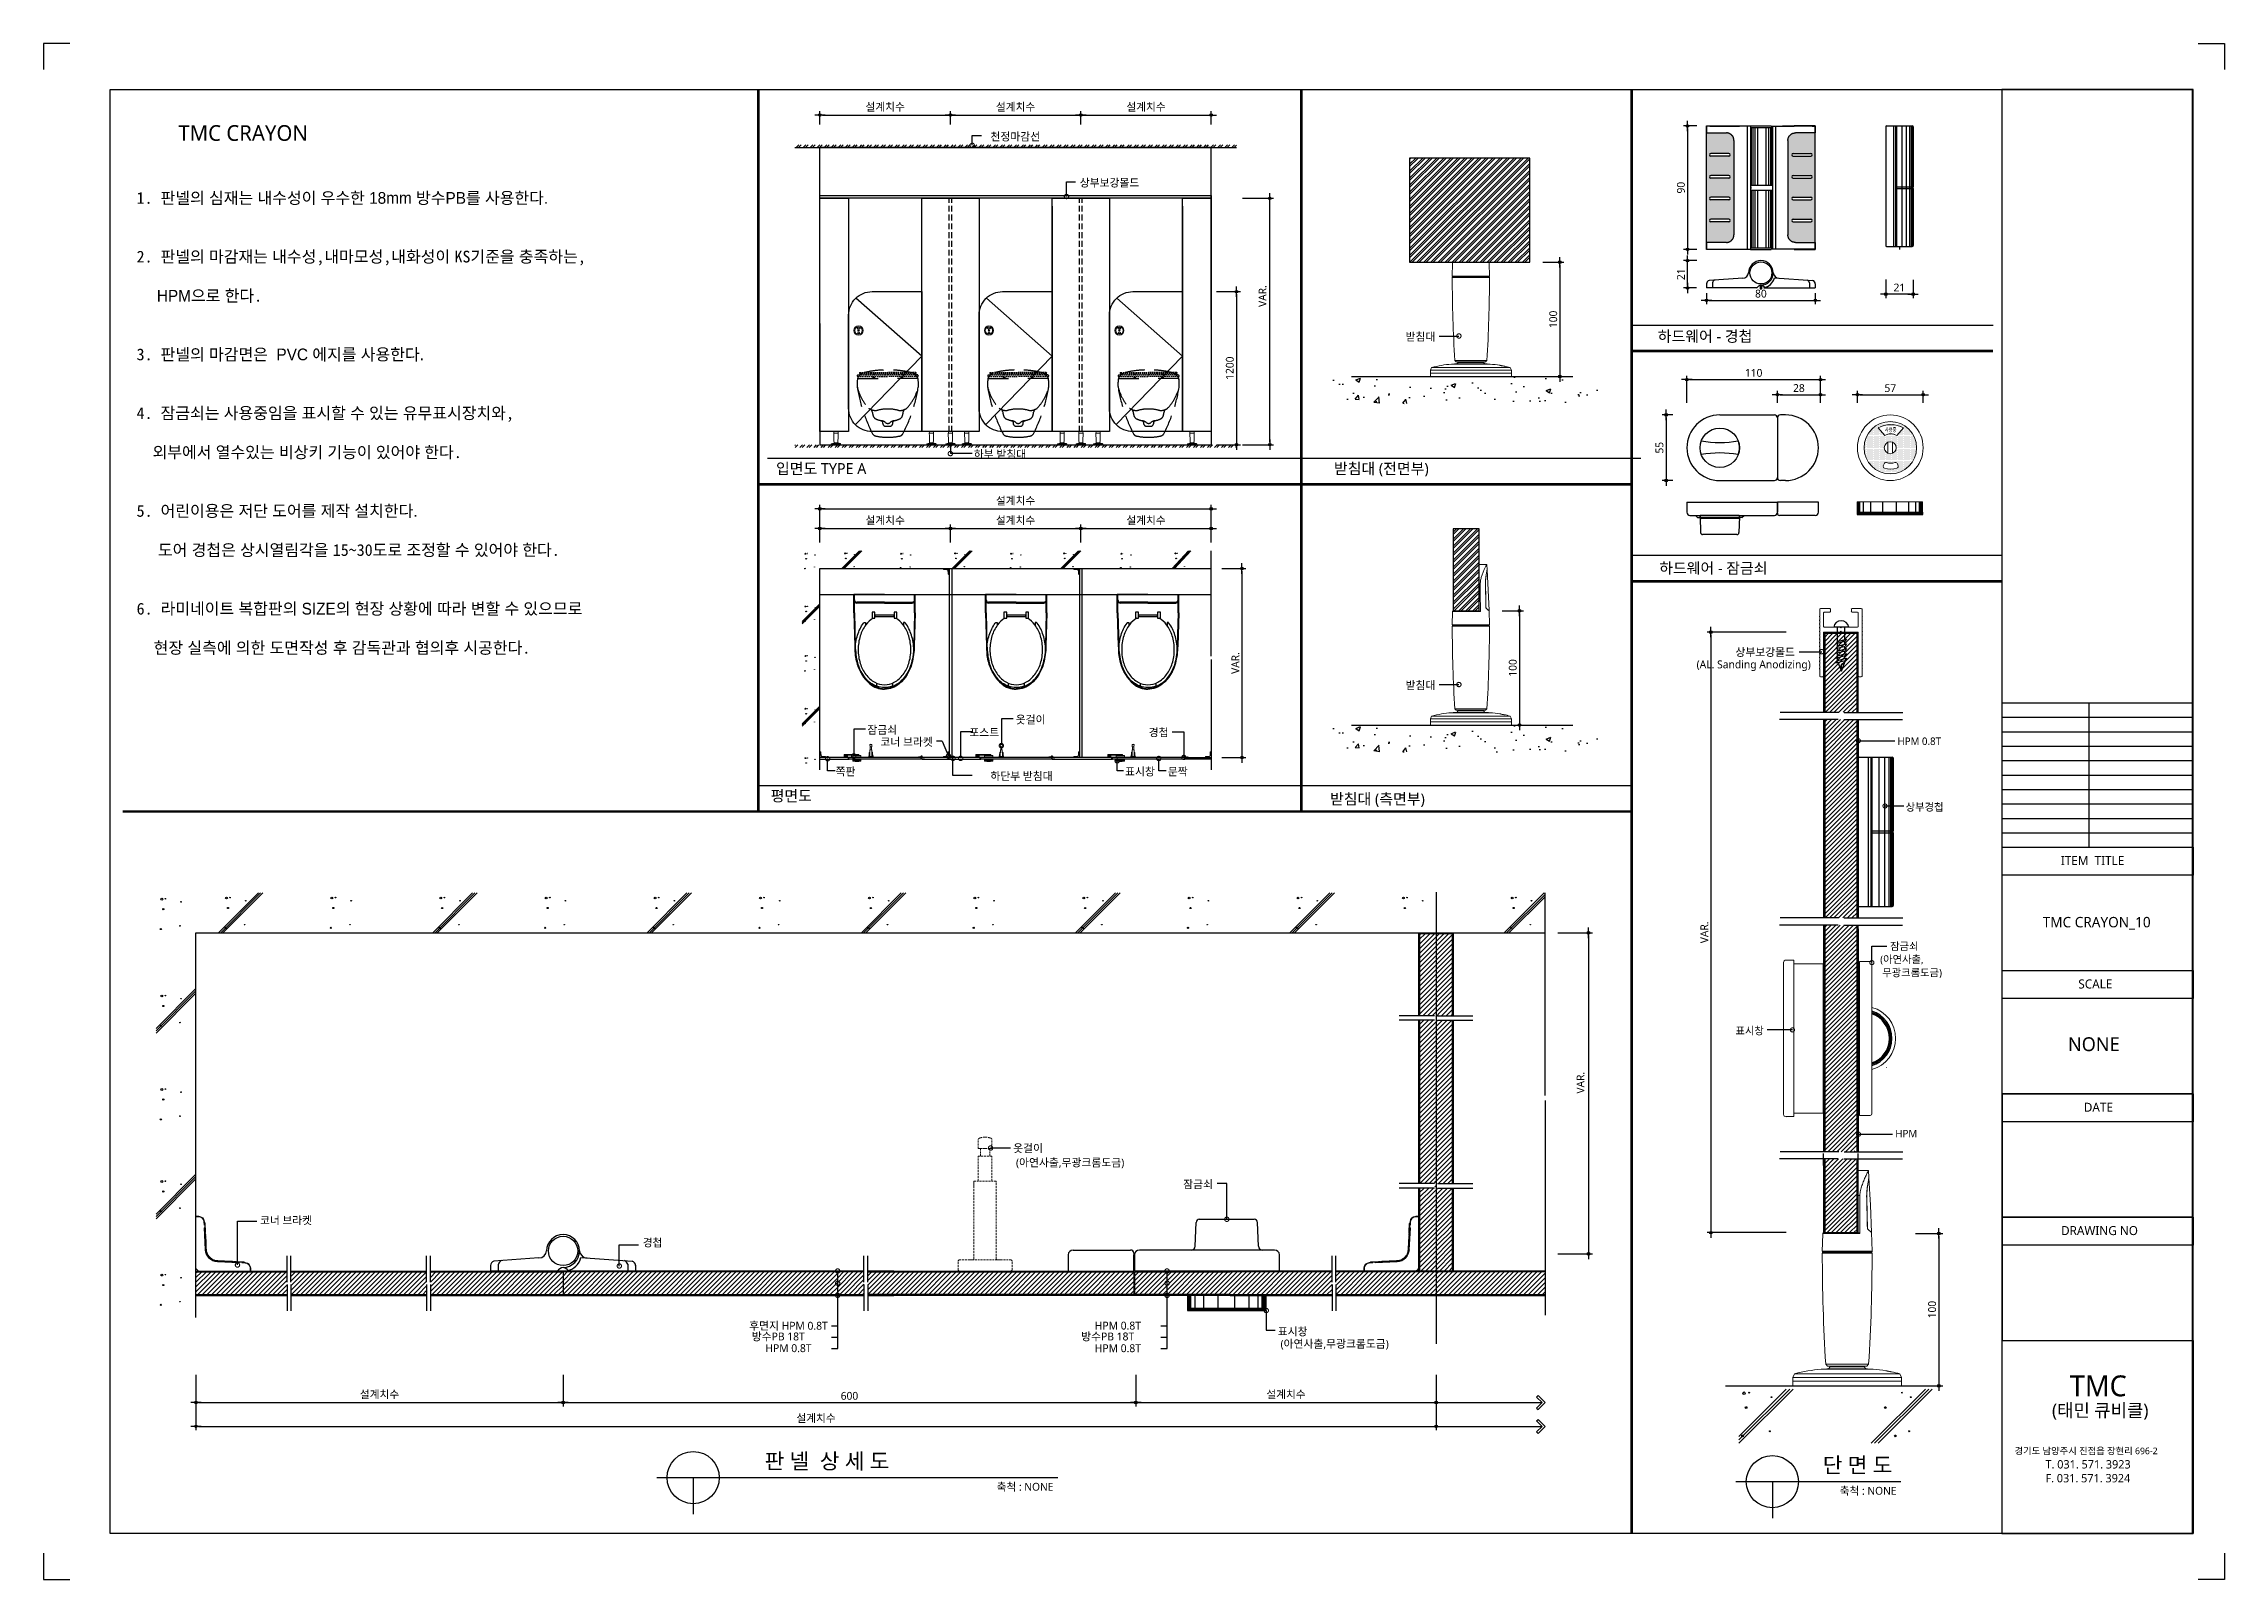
# Model space of a CAD drawing. Extents: x -256 to 8104, y -176 to 5714.
import ezdxf
from ezdxf.enums import TextEntityAlignment as Align

# ---------------------------------------------------------------- set-up
doc = ezdxf.new("R2010")
doc.units = 0
doc.header["$LTSCALE"] = 30
for name, pattern in [('CEN', [62, 60, -1, 0, -1]), ('HIDDEN', [0.375, 0.25, -0.125]), ('HIDDEN2', [4.7625, 3.175, -1.5875])]:
    doc.linetypes.add(name, pattern=pattern)
doc.layers.get('0').update_dxf_attribs({"linetype": 'CONTINUOUS'})
doc.layers.get('DEFPOINTS').update_dxf_attribs({"linetype": 'CONTINUOUS'})
for name, color, linetype in [('02---제품선', 4, 'CONTINUOUS'), ('0_toilet', 6, 'CONTINUOUS'), ('C', 2, 'CONTINUOUS'), ('curior-0Line', 252, 'CONTINUOUS'), ('DIM', 7, 'CONTINUOUS'), ('FIN', 5, 'CONTINUOUS'), ('HAT', 8, 'CONTINUOUS'), ('HID', 9, 'HIDDEN'), ('jac text', 7, 'CONTINUOUS'), ('TIT', 3, 'CONTINUOUS'), ('경첩', 4, 'CONTINUOUS'), ('기타', 1, 'CONTINUOUS'), ('문자', 3, 'CONTINUOUS'), ('부자재', 4, 'CONTINUOUS'), ('상부보강몰드', 4, 'HIDDEN2'), ('옷걸이', 4, 'CONTINUOUS'), ('잠금쇠(회전형)', 4, 'CONTINUOUS'), ('중심선', 1, 'CEN'), ('치수', 1, 'CONTINUOUS'), ('판넬', 2, 'CONTINUOUS'), ('해치', 8, 'CONTINUOUS')]:
    doc.layers.add(name, color=color, linetype=linetype)
doc.styles.add('HDW', font='gulim.ttc')
doc.styles.add('돋움', font='malgun.ttf')
doc.dimstyles.new('10', dxfattribs={"dimscale": 10, "dimtxt": 3, "dimasz": 1, "dimexe": 1.5, "dimexo": 2, "dimgap": 1, "dimtad": 1, "dimdec": 0, "dimlunit": 6, "dimtxsty": '돋움', "dimblk": 'DIMDOT', "dimcen": -1, "dimdle": 1.5, "dimclrt": 3, "dimazin": 3, "dimtfac": 1, "dimtdec": 0, "dimtix": 1, "dimtmove": 2, "dimatfit": 3, "dimldrblk": 'DIMDOT', "dimarcsym": 0})
pattern_1 = [(45, (90838.018, 274.373), (-8.55643, 8.55643), [])]
pattern_2 = [(45, (90030.479, 162.794), (-8.980256, 8.980256), [])]

# ---------------------------------------------------------------- blocks, each defined once
blk = doc.blocks.new('DIMDOT')
at = {"linetype": 'Continuous'}
blk.add_line((-2, 0), (2, 0), dxfattribs=at)
for radius in [0.5, 0.25]:
    blk.add_circle((0, 0), radius, dxfattribs=at)
blk = doc.blocks.new('*D260')
at = {"layer": 'DEFPOINTS', "color": 0}
for p in [(101075.8, 5694), (101575.8, 5750.3), (101575.8, 5694)]:
    blk.add_point(p, dxfattribs=at)
at = {"layer": 'DIM', "color": 0, "lineweight": -2, "ltscale": 10}
for p, q in [((101075.8, 5714), (101075.8, 5765.3)), ((101085.8, 5750.3), (101565.8, 5750.3)), ((101575.8, 5714), (101575.8, 5765.3))]:
    blk.add_line(p, q, dxfattribs=at)
at = {"layer": 'DIM', "color": 0, "lineweight": -2, "xscale": 10, "yscale": 10, "zscale": 10, "rotation": 180}
blk.add_blockref('DIMDOT', (101075.8, 5750.3), dxfattribs=at)
at = {"layer": 'DIM', "color": 0, "lineweight": -2, "xscale": 10, "yscale": 10, "zscale": 10}
blk.add_blockref('DIMDOT', (101575.8, 5750.3), dxfattribs=at)
at = {"layer": 'DIM', "color": 3, "insert": (101325.8, 5779.9), "char_height": 30, "attachment_point": 5, "style": '돋움'}
blk.add_mtext('설계치수', dxfattribs=at)
blk = doc.blocks.new('*D261')
at = {"layer": 'DEFPOINTS', "color": 0}
for p in [(101575.8, 5694), (102075.8, 5750.3), (102075.8, 5694)]:
    blk.add_point(p, dxfattribs=at)
at = {"layer": 'DIM', "color": 0, "lineweight": -2, "ltscale": 10}
for p, q in [((101575.8, 5714), (101575.8, 5765.3)), ((101585.8, 5750.3), (102065.8, 5750.3)), ((102075.8, 5714), (102075.8, 5765.3))]:
    blk.add_line(p, q, dxfattribs=at)
at = {"layer": 'DIM', "color": 0, "lineweight": -2, "xscale": 10, "yscale": 10, "zscale": 10, "rotation": 180}
blk.add_blockref('DIMDOT', (101575.8, 5750.3), dxfattribs=at)
at = {"layer": 'DIM', "color": 0, "lineweight": -2, "xscale": 10, "yscale": 10, "zscale": 10}
blk.add_blockref('DIMDOT', (102075.8, 5750.3), dxfattribs=at)
at = {"layer": 'DIM', "color": 3, "insert": (101825.8, 5779.9), "char_height": 30, "attachment_point": 5, "style": '돋움'}
blk.add_mtext('설계치수', dxfattribs=at)
blk = doc.blocks.new('*D262')
at = {"layer": 'DEFPOINTS', "color": 0}
for p in [(102075.8, 5694), (102575.8, 5750.3), (102575.8, 5694)]:
    blk.add_point(p, dxfattribs=at)
at = {"layer": 'DIM', "color": 0, "lineweight": -2, "ltscale": 10}
for p, q in [((102075.8, 5714), (102075.8, 5765.3)), ((102085.8, 5750.3), (102565.8, 5750.3)), ((102575.8, 5714), (102575.8, 5765.3))]:
    blk.add_line(p, q, dxfattribs=at)
at = {"layer": 'DIM', "color": 0, "lineweight": -2, "xscale": 10, "yscale": 10, "zscale": 10, "rotation": 180}
blk.add_blockref('DIMDOT', (102075.8, 5750.3), dxfattribs=at)
at = {"layer": 'DIM', "color": 0, "lineweight": -2, "xscale": 10, "yscale": 10, "zscale": 10}
blk.add_blockref('DIMDOT', (102575.8, 5750.3), dxfattribs=at)
at = {"layer": 'DIM', "color": 3, "insert": (102325.8, 5779.9), "char_height": 30, "attachment_point": 5, "style": '돋움'}
blk.add_mtext('설계치수', dxfattribs=at)
blk = doc.blocks.new('*D263')
at = {"layer": 'DEFPOINTS', "color": 0}
for p in [(102575.8, 5073.1), (102575.8, 4486.1), (102672.7, 4486.1)]:
    blk.add_point(p, dxfattribs=at)
at = {"layer": 'DIM', "color": 0, "lineweight": -2, "ltscale": 10}
for p, q in [((102595.8, 5073.1), (102687.7, 5073.1)), ((102672.7, 5063.1), (102672.7, 4496.1)), ((102595.8, 4486.1), (102687.7, 4486.1))]:
    blk.add_line(p, q, dxfattribs=at)
at = {"layer": 'DIM', "color": 0, "lineweight": -2, "xscale": 10, "yscale": 10, "zscale": 10}
for p, rotation in [((102672.7, 5073.1), 90), ((102672.7, 4486.1), 270)]:
    blk.add_blockref('DIMDOT', p, dxfattribs=dict(at, rotation=rotation))
at = {"layer": 'DIM', "color": 3, "insert": (102647.1, 4779.6), "char_height": 30, "attachment_point": 5, "rotation": 90, "style": '돋움'}
blk.add_mtext('1200', dxfattribs=at)
blk = doc.blocks.new('*D264')
at = {"layer": 'DEFPOINTS', "color": 0}
for p in [(102596.8, 4011.2), (102596.8, 3286.2), (102693.7, 3286.2)]:
    blk.add_point(p, dxfattribs=at)
at = {"layer": 'DIM', "color": 0, "lineweight": -2, "ltscale": 10}
for p, q in [((102616.8, 4011.2), (102708.7, 4011.2)), ((102693.7, 4001.2), (102693.7, 3296.2)), ((102616.8, 3286.2), (102708.7, 3286.2))]:
    blk.add_line(p, q, dxfattribs=at)
at = {"layer": 'DIM', "color": 0, "lineweight": -2, "xscale": 10, "yscale": 10, "zscale": 10}
for p, rotation in [((102693.7, 4011.2), 90), ((102693.7, 3286.2), 270)]:
    blk.add_blockref('DIMDOT', p, dxfattribs=dict(at, rotation=rotation))
at = {"layer": 'DIM', "color": 3, "insert": (102668.5, 3648.7), "char_height": 30, "attachment_point": 5, "rotation": 90, "style": '돋움'}
blk.add_mtext('VAR.', dxfattribs=at)
blk = doc.blocks.new('_DOTSMALL')
at = {"color": 0, "linetype": 'ByBlock', "const_width": 0.5}
blk.add_lwpolyline([(-0.0625, 0, 1), (0.0625, 0, 1)], format="xyb", close=True, dxfattribs=at)
blk = doc.blocks.new('A$C63EC304E')
at = {"layer": '치수', "color": 1, "xscale": 2.5, "yscale": 2.5, "zscale": 2.5, "rotation": 234.3098741996962}
blk.add_blockref('_DOTSMALL', (0.31, 0.31), dxfattribs=at)
blk = doc.blocks.new('A$C2BC9653E')
at = {"layer": '치수', "xscale": 0.3333333333333333, "yscale": 0.3333333333333333, "zscale": 0.3333333333333333}
blk.add_blockref('A$C63EC304E', (0, 0), dxfattribs=at)
blk = doc.blocks.new('A$C7FC71301')
at = {"layer": '치수', "rotation": 180}
blk.add_blockref('A$C2BC9653E', (0.21, 0.21), dxfattribs=at)
blk = doc.blocks.new('A$C4A20372B')
at = {"layer": '치수'}
blk.add_blockref('A$C7FC71301', (0, 0), dxfattribs=at)
blk = doc.blocks.new('A$C566469F5')
at = {"layer": '치수'}
blk.add_blockref('A$C4A20372B', (0, 0), dxfattribs=at)
blk = doc.blocks.new('A$C7E317CD4')
at = {"layer": '해치', "xscale": 2, "yscale": 2, "zscale": 2}
blk.add_blockref('A$C566469F5', (0, 0), dxfattribs=at)
blk = doc.blocks.new('A$C601D7F27')
at = {"layer": '치수'}
blk.add_blockref('A$C7E317CD4', (0, 0), dxfattribs=at)
blk = doc.blocks.new('A$C38802C08')
at = {"layer": '치수'}
blk.add_blockref('A$C601D7F27', (0, 0), dxfattribs=at)
blk = doc.blocks.new('*D265')
at = {"layer": 'DEFPOINTS', "color": 0}
for p in [(102575.8, 4164.8), (102075.8, 4091.6), (102575.8, 4091.6)]:
    blk.add_point(p, dxfattribs=at)
at = {"layer": 'DIM', "color": 0, "lineweight": -2, "ltscale": 10}
for p, q in [((102075.8, 4111.6), (102075.8, 4179.8)), ((102085.8, 4164.8), (102565.8, 4164.8)), ((102575.8, 4111.6), (102575.8, 4179.8))]:
    blk.add_line(p, q, dxfattribs=at)
at = {"layer": 'DIM', "color": 0, "lineweight": -2, "xscale": 10, "yscale": 10, "zscale": 10, "rotation": 180}
blk.add_blockref('DIMDOT', (102075.8, 4164.8), dxfattribs=at)
at = {"layer": 'DIM', "color": 0, "lineweight": -2, "xscale": 10, "yscale": 10, "zscale": 10}
blk.add_blockref('DIMDOT', (102575.8, 4164.8), dxfattribs=at)
at = {"layer": 'DIM', "color": 3, "insert": (102325.8, 4194.4), "char_height": 30, "attachment_point": 5, "style": '돋움'}
blk.add_mtext('설계치수', dxfattribs=at)
blk = doc.blocks.new('*D266')
at = {"layer": 'DEFPOINTS', "color": 0}
for p in [(102575.8, 4240.1), (101075.8, 4091.6), (102575.8, 4091.6)]:
    blk.add_point(p, dxfattribs=at)
at = {"layer": 'DIM', "color": 0, "lineweight": -2, "ltscale": 10}
for p, q in [((101075.8, 4111.6), (101075.8, 4255.1)), ((101085.8, 4240.1), (102565.8, 4240.1)), ((102575.8, 4111.6), (102575.8, 4255.1))]:
    blk.add_line(p, q, dxfattribs=at)
at = {"layer": 'DIM', "color": 0, "lineweight": -2, "xscale": 10, "yscale": 10, "zscale": 10, "rotation": 180}
blk.add_blockref('DIMDOT', (101075.8, 4240.1), dxfattribs=at)
at = {"layer": 'DIM', "color": 0, "lineweight": -2, "xscale": 10, "yscale": 10, "zscale": 10}
blk.add_blockref('DIMDOT', (102575.8, 4240.1), dxfattribs=at)
at = {"layer": 'DIM', "color": 3, "insert": (101825.8, 4269.8), "char_height": 30, "attachment_point": 5, "style": '돋움'}
blk.add_mtext('설계치수', dxfattribs=at)
blk = doc.blocks.new('*D267')
at = {"layer": 'DEFPOINTS', "color": 0}
for p in [(102075.8, 4164.8), (101575.8, 4091.6), (102075.8, 4091.6)]:
    blk.add_point(p, dxfattribs=at)
at = {"layer": 'DIM', "color": 0, "lineweight": -2, "ltscale": 10}
for p, q in [((101575.8, 4111.6), (101575.8, 4179.8)), ((101585.8, 4164.8), (102065.8, 4164.8)), ((102075.8, 4111.6), (102075.8, 4179.8))]:
    blk.add_line(p, q, dxfattribs=at)
at = {"layer": 'DIM', "color": 0, "lineweight": -2, "xscale": 10, "yscale": 10, "zscale": 10, "rotation": 180}
blk.add_blockref('DIMDOT', (101575.8, 4164.8), dxfattribs=at)
at = {"layer": 'DIM', "color": 0, "lineweight": -2, "xscale": 10, "yscale": 10, "zscale": 10}
blk.add_blockref('DIMDOT', (102075.8, 4164.8), dxfattribs=at)
at = {"layer": 'DIM', "color": 3, "insert": (101825.8, 4194.4), "char_height": 30, "attachment_point": 5, "style": '돋움'}
blk.add_mtext('설계치수', dxfattribs=at)
blk = doc.blocks.new('*D268')
at = {"layer": 'DEFPOINTS', "color": 0}
for p in [(101575.8, 4164.8), (101075.8, 4091.6), (101575.8, 4091.6)]:
    blk.add_point(p, dxfattribs=at)
at = {"layer": 'DIM', "color": 0, "lineweight": -2, "ltscale": 10}
for p, q in [((101075.8, 4111.6), (101075.8, 4179.8)), ((101085.8, 4164.8), (101565.8, 4164.8)), ((101575.8, 4111.6), (101575.8, 4179.8))]:
    blk.add_line(p, q, dxfattribs=at)
at = {"layer": 'DIM', "color": 0, "lineweight": -2, "xscale": 10, "yscale": 10, "zscale": 10, "rotation": 180}
blk.add_blockref('DIMDOT', (101075.8, 4164.8), dxfattribs=at)
at = {"layer": 'DIM', "color": 0, "lineweight": -2, "xscale": 10, "yscale": 10, "zscale": 10}
blk.add_blockref('DIMDOT', (101575.8, 4164.8), dxfattribs=at)
at = {"layer": 'DIM', "color": 3, "insert": (101325.8, 4194.4), "char_height": 30, "attachment_point": 5, "style": '돋움'}
blk.add_mtext('설계치수', dxfattribs=at)
blk = doc.blocks.new('*D269')
at = {"layer": 'DEFPOINTS', "color": 0}
for p in [(104911.2, 4735.7), (104399.2, 4627), (104911.2, 4627)]:
    blk.add_point(p, dxfattribs=at)
at = {"layer": 'DIM', "color": 0, "lineweight": -2, "ltscale": 10}
for p, q in [((104399.2, 4647), (104399.2, 4750.7)), ((104409.2, 4735.7), (104901.2, 4735.7)), ((104911.2, 4647), (104911.2, 4750.7))]:
    blk.add_line(p, q, dxfattribs=at)
at = {"layer": 'DIM', "color": 0, "lineweight": -2, "xscale": 10, "yscale": 10, "zscale": 10, "rotation": 180}
blk.add_blockref('DIMDOT', (104399.2, 4735.7), dxfattribs=at)
at = {"layer": 'DIM', "color": 0, "lineweight": -2, "xscale": 10, "yscale": 10, "zscale": 10}
blk.add_blockref('DIMDOT', (104911.2, 4735.7), dxfattribs=at)
at = {"layer": 'DIM', "color": 3, "insert": (104655.2, 4761.3), "char_height": 30, "attachment_point": 5, "style": '돋움'}
blk.add_mtext('110', dxfattribs=at)
blk = doc.blocks.new('*D270')
at = {"layer": 'DEFPOINTS', "color": 0}
for p in [(104746.2, 4627), (104911.2, 4677.7), (104911.2, 4627)]:
    blk.add_point(p, dxfattribs=at)
at = {"layer": 'DIM', "color": 0, "lineweight": -2, "ltscale": 10}
for p, q in [((104746.2, 4647), (104746.2, 4692.7)), ((104911.2, 4647), (104911.2, 4692.7)), ((104756.2, 4677.7), (104901.2, 4677.7))]:
    blk.add_line(p, q, dxfattribs=at)
at = {"layer": 'DIM', "color": 0, "lineweight": -2, "xscale": 10, "yscale": 10, "zscale": 10, "rotation": 180}
blk.add_blockref('DIMDOT', (104746.2, 4677.7), dxfattribs=at)
at = {"layer": 'DIM', "color": 0, "lineweight": -2, "xscale": 10, "yscale": 10, "zscale": 10}
blk.add_blockref('DIMDOT', (104911.2, 4677.7), dxfattribs=at)
at = {"layer": 'DIM', "color": 3, "insert": (104828.7, 4703.2), "char_height": 30, "attachment_point": 5, "style": '돋움'}
blk.add_mtext('28', dxfattribs=at)
blk = doc.blocks.new('*D271')
at = {"layer": 'DEFPOINTS', "color": 0}
for p in [(105053, 4627), (105305, 4677.7), (105305, 4627)]:
    blk.add_point(p, dxfattribs=at)
at = {"layer": 'DIM', "color": 0, "lineweight": -2, "ltscale": 10}
for p, q in [((105053, 4647), (105053, 4692.7)), ((105305, 4647), (105305, 4692.7)), ((105063, 4677.7), (105295, 4677.7))]:
    blk.add_line(p, q, dxfattribs=at)
at = {"layer": 'DIM', "color": 0, "lineweight": -2, "xscale": 10, "yscale": 10, "zscale": 10, "rotation": 180}
blk.add_blockref('DIMDOT', (105053, 4677.7), dxfattribs=at)
at = {"layer": 'DIM', "color": 0, "lineweight": -2, "xscale": 10, "yscale": 10, "zscale": 10}
blk.add_blockref('DIMDOT', (105305, 4677.7), dxfattribs=at)
at = {"layer": 'DIM', "color": 3, "insert": (105179, 4703), "char_height": 30, "attachment_point": 5, "style": '돋움'}
blk.add_mtext('57', dxfattribs=at)
blk = doc.blocks.new('*D272')
at = {"layer": 'DEFPOINTS', "color": 0}
for p in [(104456.9, 5708.4), (104401.9, 5235.3), (104456.9, 5235.3)]:
    blk.add_point(p, dxfattribs=at)
at = {"layer": 'DIM', "color": 0, "lineweight": -2, "ltscale": 10}
for p, q in [((104436.9, 5708.4), (104386.9, 5708.4)), ((104401.9, 5698.4), (104401.9, 5245.3)), ((104436.9, 5235.3), (104386.9, 5235.3))]:
    blk.add_line(p, q, dxfattribs=at)
at = {"layer": 'DIM', "color": 0, "lineweight": -2, "xscale": 10, "yscale": 10, "zscale": 10}
for p, rotation in [((104401.9, 5708.4), 90), ((104401.9, 5235.3), 270)]:
    blk.add_blockref('DIMDOT', p, dxfattribs=dict(at, rotation=rotation))
at = {"layer": 'DIM', "color": 3, "insert": (104376.4, 5471.8), "char_height": 30, "attachment_point": 5, "rotation": 90, "style": '돋움'}
blk.add_mtext('90', dxfattribs=at)
blk = doc.blocks.new('*D273')
at = {"layer": 'DEFPOINTS', "color": 0}
for p in [(104474.5, 5087.1), (104891.6, 5087.1), (104891.6, 5039.7)]:
    blk.add_point(p, dxfattribs=at)
at = {"layer": 'DIM', "color": 0, "lineweight": -2, "ltscale": 10}
for p, q in [((104474.5, 5067.1), (104474.5, 5024.7)), ((104484.5, 5039.7), (104881.6, 5039.7)), ((104891.6, 5067.1), (104891.6, 5024.7))]:
    blk.add_line(p, q, dxfattribs=at)
at = {"layer": 'DIM', "color": 0, "lineweight": -2, "xscale": 10, "yscale": 10, "zscale": 10, "rotation": 180}
blk.add_blockref('DIMDOT', (104474.5, 5039.7), dxfattribs=at)
at = {"layer": 'DIM', "color": 0, "lineweight": -2, "xscale": 10, "yscale": 10, "zscale": 10}
blk.add_blockref('DIMDOT', (104891.6, 5039.7), dxfattribs=at)
at = {"layer": 'DIM', "color": 3, "insert": (104683, 5065.2), "char_height": 30, "attachment_point": 5, "style": '돋움'}
blk.add_mtext('80', dxfattribs=at)
blk = doc.blocks.new('*D274')
at = {"layer": 'DEFPOINTS', "color": 0}
for p in [(104401.9, 5192.1), (104456.9, 5192.1), (104456.2, 5087.1)]:
    blk.add_point(p, dxfattribs=at)
at = {"layer": 'DIM', "color": 0, "lineweight": -2, "ltscale": 10}
for p, q in [((104436.9, 5192.1), (104386.9, 5192.1)), ((104401.9, 5097.1), (104401.9, 5182.1)), ((104436.2, 5087.1), (104386.9, 5087.1))]:
    blk.add_line(p, q, dxfattribs=at)
at = {"layer": 'DIM', "color": 0, "lineweight": -2, "xscale": 10, "yscale": 10, "zscale": 10}
for p, rotation in [((104401.9, 5192.1), 90), ((104401.9, 5087.1), 270)]:
    blk.add_blockref('DIMDOT', p, dxfattribs=dict(at, rotation=rotation))
at = {"layer": 'DIM', "color": 3, "insert": (104376.5, 5139.6), "char_height": 30, "attachment_point": 5, "rotation": 90, "style": '돋움'}
blk.add_mtext('21', dxfattribs=at)
blk = doc.blocks.new('*D275')
at = {"layer": 'DEFPOINTS', "color": 0}
for p in [(105161.4, 5139.2), (105266.4, 5138.5), (105161.4, 5063.6)]:
    blk.add_point(p, dxfattribs=at)
at = {"layer": 'DIM', "color": 0, "lineweight": -2, "ltscale": 10}
for p, q in [((105161.4, 5119.2), (105161.4, 5048.6)), ((105266.4, 5118.5), (105266.4, 5048.6)), ((105256.4, 5063.6), (105171.4, 5063.6))]:
    blk.add_line(p, q, dxfattribs=at)
at = {"layer": 'DIM', "color": 0, "lineweight": -2, "xscale": 10, "yscale": 10, "zscale": 10, "rotation": 180}
blk.add_blockref('DIMDOT', (105161.4, 5063.6), dxfattribs=at)
at = {"layer": 'DIM', "color": 0, "lineweight": -2, "xscale": 10, "yscale": 10, "zscale": 10}
blk.add_blockref('DIMDOT', (105266.4, 5063.6), dxfattribs=at)
at = {"layer": 'DIM', "color": 3, "insert": (105213.9, 5088.9), "char_height": 30, "attachment_point": 5, "style": '돋움'}
blk.add_mtext('21', dxfattribs=at)
blk = doc.blocks.new('A$C10E41893')
at = {"layer": '부자재'}
for p, q in [((6, 0), (6, 196)), ((123, 196), (6, 196)), ((123, 192), (6, 192)), ((55, 0), (55, 177)), ((61, 0), (61, 177)), ((6, 0), (6, -196)), ((55, 0), (55, -177)), ((61, 0), (61, -177)), ((123, -192), (6, -192)), ((123, -196), (6, -196))]:
    blk.add_line(p, q, dxfattribs=at)
for points in [[(123, 196, -0.012538), (123, 196), (335, 190, -0.055395), (445, 175, -0.154276), (577, 93, -0.179504), (612, 0, -0.179504)], [(123, 192, -0.012538), (123, 192), (335, 187, -0.055395), (444, 172, -0.154276), (574, 91, -0.179504), (608, 0, -0.179504)], [(157, -72, 0.089162), (200, -119, 0.085733), (270, -155, 0.075373), (359, -168, 0.075373), (447, -155, 0.085733), (517, -119, 0.106084), (567, -62, 0.126931), (583, 0, 0.126931), (567, 62, 0.106084), (517, 119, 0.085733), (447, 155, 0.075373), (359, 168, 0.075373), (270, 155, 0.085733), (200, 119, 0.089162), (157, 72)], [(572, 51), (589, 51), (589, 60, 0.021185), (583, 71, 0.106084), (528, 134, 0.085733), (453, 172, 0.075373), (359, 187, 0.075373), (265, 172, 0.085733), (189, 134, 0.007337), (184, 130), (184, 122), (205, 122)], [(123, -196, 0.012538), (123, -196), (335, -190, 0.055395), (445, -175, 0.154276), (577, -93, 0.179504), (612, 0, 0.179504)], [(123, -192, 0.012538), (123, -192), (335, -187, 0.055395), (444, -172, 0.154276), (574, -91, 0.179504), (608, 0, 0.179504)], [(589, -51, 0.090214), (598, 0, 0.090214), (589, 51, 0.106084)], [(572, -51), (589, -51), (589, -60, -0.021185), (583, -71, -0.106084), (528, -134, -0.085733), (453, -172, -0.075373), (359, -187, -0.075373), (265, -172, -0.085733), (189, -134, -0.007337), (184, -130), (184, -122), (205, -122)]]:
    blk.add_lwpolyline(points, format="xyb", dxfattribs=at)
blk.add_lwpolyline([(138, -61), (119, -61), (119, -79), (157, -79), (157, -61), (138, -61), (147, -61), (147, 61), (138, 61), (157, 61), (157, 79), (119, 79), (119, 61), (138, 61), (138, -61), (119, -61)], dxfattribs=at)
for centre, start, end in [((40, 177), 0, 90), ((46, 177), 0, 90), ((40, -177), 270, 0), ((46, -177), 270, 0)]:
    blk.add_arc(centre, 15, start, end, dxfattribs=at)
blk = doc.blocks.new('A$C460A2A32')
at = {"color": 0}
for p, q in [((3, 20), (0, 16)), ((3, 20), (9, 20)), ((4, 10), (162, 10)), ((9, 20), (162, 20)), ((13, 32), (11, 30)), ((13, 32), (162, 32)), ((13, 27), (162, 27)), ((312, 32), (162, 32)), ((312, 27), (162, 27)), ((316, 20), (162, 20)), ((321, 10), (162, 10)), ((312, 32), (313, 30)), ((322, 20), (316, 20)), ((322, 20), (324, 16))]:
    blk.add_line(p, q, dxfattribs=at)
for centre, radius, start, end in [((4, 14), 4, 150.0107, 270), ((13, 29), 2, 135, 270), ((109, 28), 26, 182.6717, 198.4118), ((109, 10), 26, 180, 202.6199), ((107, 28), 23, 183.0205, 200.9186), ((107, 10), 23, 180, 205.7715), ((69, 10), 23, 334.2285, 0), ((69, 28), 23, 339.0814, 356.9795), ((67, 10), 26, 337.3801, 0), ((67, 28), 26, 341.5882, 357.3283), ((257, 10), 26, 180, 202.6199), ((257, 28), 26, 182.6717, 198.4118), ((256, 28), 23, 183.0205, 200.9186), ((256, 10), 23, 180, 205.7715), ((217, 10), 23, 334.2285, 0), ((217, 28), 23, 339.0814, 356.9795), ((216, 28), 26, 341.5882, 357.3283), ((216, 10), 26, 337.3801, 0), ((312, 29), 2, 270, 45), ((321, 14), 4, 270, 29.9893)]:
    blk.add_arc(centre, radius, start, end, dxfattribs=at)
blk = doc.blocks.new('*D276')
at = {"layer": 'DEFPOINTS', "color": 0}
for p in [(104364.9, 4600.5), (104319.3, 4348.5), (104364.9, 4348.5)]:
    blk.add_point(p, dxfattribs=at)
at = {"layer": 'DIM', "color": 0, "lineweight": -2, "ltscale": 10}
for p, q in [((104344.9, 4600.5), (104304.3, 4600.5)), ((104319.3, 4590.5), (104319.3, 4358.5)), ((104344.9, 4348.5), (104304.3, 4348.5))]:
    blk.add_line(p, q, dxfattribs=at)
at = {"layer": 'DIM', "color": 0, "lineweight": -2, "xscale": 10, "yscale": 10, "zscale": 10}
for p, rotation in [((104319.3, 4600.5), 90), ((104319.3, 4348.5), 270)]:
    blk.add_blockref('DIMDOT', p, dxfattribs=dict(at, rotation=rotation))
at = {"layer": 'DIM', "color": 3, "insert": (104294, 4474.5), "char_height": 30, "attachment_point": 5, "rotation": 90, "style": '돋움'}
blk.add_mtext('55', dxfattribs=at)
blk = doc.blocks.new('*D277')
at = {"layer": 'DEFPOINTS', "color": 0}
for p in [(104800.2, 3767.4), (104491.5, 1464.2), (104800.2, 1464.2)]:
    blk.add_point(p, dxfattribs=at)
at = {"layer": 'DIM', "color": 0, "lineweight": -2, "ltscale": 10}
for p, q in [((104780.2, 3767.4), (104476.5, 3767.4)), ((104491.5, 3757.4), (104491.5, 1474.2)), ((104780.2, 1464.2), (104476.5, 1464.2))]:
    blk.add_line(p, q, dxfattribs=at)
at = {"layer": 'DIM', "color": 0, "lineweight": -2, "xscale": 10, "yscale": 10, "zscale": 10}
for p, rotation in [((104491.5, 3767.4), 90), ((104491.5, 1464.2), 270)]:
    blk.add_blockref('DIMDOT', p, dxfattribs=dict(at, rotation=rotation))
at = {"layer": 'DIM', "color": 3, "insert": (104466.2, 2615.8), "char_height": 30, "attachment_point": 5, "rotation": 90, "style": '돋움'}
blk.add_mtext('VAR.', dxfattribs=at)
blk = doc.blocks.new('A$C13EB2441')
for p, q in [((0.84, 7.37), (0.84, 14.11)), ((0.84, 6.74), (0.84, 0))]:
    blk.add_line(p, q)
blk = doc.blocks.new('*D278')
at = {"layer": 'DEFPOINTS', "color": 0}
for p in [(105255.9, 1461.2), (105265.1, 876.9), (105364.9, 876.9)]:
    blk.add_point(p, dxfattribs=at)
at = {"layer": 'DIM', "color": 0, "lineweight": -2, "ltscale": 10}
for p, q in [((105275.9, 1461.2), (105379.9, 1461.2)), ((105364.9, 1451.2), (105364.9, 886.9)), ((105285.1, 876.9), (105379.9, 876.9))]:
    blk.add_line(p, q, dxfattribs=at)
at = {"layer": 'DIM', "color": 0, "lineweight": -2, "xscale": 10, "yscale": 10, "zscale": 10}
for p, rotation in [((105364.9, 1461.2), 90), ((105364.9, 876.9), 270)]:
    blk.add_blockref('DIMDOT', p, dxfattribs=dict(at, rotation=rotation))
at = {"layer": 'DIM', "color": 3, "insert": (105339.3, 1169.1), "char_height": 30, "attachment_point": 5, "rotation": 90, "style": '돋움'}
blk.add_mtext('100', dxfattribs=at)
blk = doc.blocks.new('*D279')
at = {"layer": 'DEFPOINTS', "color": 0}
for p in [(103671.3, 3849.1), (103614.6, 3410.9), (103757.5, 3410.9)]:
    blk.add_point(p, dxfattribs=at)
at = {"layer": 'DIM', "color": 0, "lineweight": -2, "ltscale": 10}
for p, q in [((103691.3, 3849.1), (103772.5, 3849.1)), ((103757.5, 3839.1), (103757.5, 3420.9)), ((103634.6, 3410.9), (103772.5, 3410.9))]:
    blk.add_line(p, q, dxfattribs=at)
at = {"layer": 'DIM', "color": 0, "lineweight": -2, "xscale": 10, "yscale": 10, "zscale": 10}
for p, rotation in [((103757.5, 3849.1), 90), ((103757.5, 3410.9), 270)]:
    blk.add_blockref('DIMDOT', p, dxfattribs=dict(at, rotation=rotation))
at = {"layer": 'DIM', "color": 3, "insert": (103731.9, 3630), "char_height": 30, "attachment_point": 5, "rotation": 90, "style": '돋움'}
blk.add_mtext('100', dxfattribs=at)
blk = doc.blocks.new('*D280')
at = {"layer": 'DEFPOINTS', "color": 0}
for p in [(102675.2, 5431.1), (102800.1, 5431.1), (102675.2, 4486.1)]:
    blk.add_point(p, dxfattribs=at)
at = {"layer": 'DIM', "color": 0, "lineweight": -2, "ltscale": 10}
for p, q in [((102695.2, 5431.1), (102815.1, 5431.1)), ((102800.1, 4496.1), (102800.1, 5421.1)), ((102695.2, 4486.1), (102815.1, 4486.1))]:
    blk.add_line(p, q, dxfattribs=at)
at = {"layer": 'DIM', "color": 0, "lineweight": -2, "xscale": 10, "yscale": 10, "zscale": 10}
for p, rotation in [((102800.1, 5431.1), 90), ((102800.1, 4486.1), 270)]:
    blk.add_blockref('DIMDOT', p, dxfattribs=dict(at, rotation=rotation))
at = {"layer": 'DIM', "color": 3, "insert": (102772.8, 5056), "char_height": 30, "attachment_point": 5, "rotation": 90, "style": '돋움'}
blk.add_mtext('VAR.', dxfattribs=at)
blk = doc.blocks.new('*D281')
at = {"layer": 'DEFPOINTS', "color": 0}
for p in [(103826.4, 5185.8), (103769.7, 4747.6), (103912.6, 4747.6)]:
    blk.add_point(p, dxfattribs=at)
at = {"layer": 'DIM', "color": 0, "lineweight": -2, "ltscale": 10}
for p, q in [((103846.4, 5185.8), (103927.6, 5185.8)), ((103912.6, 5175.8), (103912.6, 4757.6)), ((103789.7, 4747.6), (103927.6, 4747.6))]:
    blk.add_line(p, q, dxfattribs=at)
at = {"layer": 'DIM', "color": 0, "lineweight": -2, "xscale": 10, "yscale": 10, "zscale": 10}
for p, rotation in [((103912.6, 5185.8), 90), ((103912.6, 4747.6), 270)]:
    blk.add_blockref('DIMDOT', p, dxfattribs=dict(at, rotation=rotation))
at = {"layer": 'DIM', "color": 3, "insert": (103887, 4966.7), "char_height": 30, "attachment_point": 5, "rotation": 90, "style": '돋움'}
blk.add_mtext('100', dxfattribs=at)
blk = doc.blocks.new('*D282')
at = {"layer": 'DEFPOINTS', "color": 0}
for p in [(98683.9, 938.3), (100091, 938.3), (100091, 812.6)]:
    blk.add_point(p, dxfattribs=at)
at = {"layer": 'DIM', "color": 0, "lineweight": -2, "ltscale": 10}
for p, q in [((98683.9, 918.3), (98683.9, 797.6)), ((100091, 918.3), (100091, 797.6)), ((98693.9, 812.6), (100081, 812.6))]:
    blk.add_line(p, q, dxfattribs=at)
at = {"layer": 'DIM', "color": 0, "lineweight": -2, "xscale": 10, "yscale": 10, "zscale": 10, "rotation": 180}
blk.add_blockref('DIMDOT', (98683.9, 812.6), dxfattribs=at)
at = {"layer": 'DIM', "color": 0, "lineweight": -2, "xscale": 10, "yscale": 10, "zscale": 10}
blk.add_blockref('DIMDOT', (100091, 812.6), dxfattribs=at)
at = {"layer": 'DIM', "color": 3, "insert": (99387.4, 842.3), "char_height": 30, "attachment_point": 5, "style": '돋움'}
blk.add_mtext('설계치수', dxfattribs=at)
blk = doc.blocks.new('*D283')
at = {"layer": 'DEFPOINTS', "color": 0}
for p in [(98683.9, 938.3), (103437.8, 938.3), (103437.8, 721.1)]:
    blk.add_point(p, dxfattribs=at)
at = {"layer": 'DIM', "color": 0, "lineweight": -2, "ltscale": 10}
for p, q in [((98683.9, 918.3), (98683.9, 706.1)), ((103437.8, 918.3), (103437.8, 706.1)), ((98693.9, 721.1), (103427.8, 721.1))]:
    blk.add_line(p, q, dxfattribs=at)
at = {"layer": 'DIM', "color": 0, "lineweight": -2, "xscale": 10, "yscale": 10, "zscale": 10, "rotation": 180}
blk.add_blockref('DIMDOT', (98683.9, 721.1), dxfattribs=at)
at = {"layer": 'DIM', "color": 0, "lineweight": -2, "xscale": 10, "yscale": 10, "zscale": 10}
blk.add_blockref('DIMDOT', (103437.8, 721.1), dxfattribs=at)
at = {"layer": 'DIM', "color": 3, "insert": (101060.8, 750.8), "char_height": 30, "attachment_point": 5, "style": '돋움'}
blk.add_mtext('설계치수', dxfattribs=at)
blk = doc.blocks.new('*D284')
at = {"layer": 'DEFPOINTS', "color": 0}
for p in [(102286.9, 938.3), (103437.8, 938.3), (103437.8, 812.6)]:
    blk.add_point(p, dxfattribs=at)
at = {"layer": 'DIM', "color": 0, "lineweight": -2, "ltscale": 10}
for p, q in [((102286.9, 918.3), (102286.9, 797.6)), ((103437.8, 918.3), (103437.8, 797.6)), ((102296.9, 812.6), (103427.8, 812.6))]:
    blk.add_line(p, q, dxfattribs=at)
at = {"layer": 'DIM', "color": 0, "lineweight": -2, "xscale": 10, "yscale": 10, "zscale": 10, "rotation": 180}
blk.add_blockref('DIMDOT', (102286.9, 812.6), dxfattribs=at)
at = {"layer": 'DIM', "color": 0, "lineweight": -2, "xscale": 10, "yscale": 10, "zscale": 10}
blk.add_blockref('DIMDOT', (103437.8, 812.6), dxfattribs=at)
at = {"layer": 'DIM', "color": 3, "insert": (102862.4, 842.3), "char_height": 30, "attachment_point": 5, "style": '돋움'}
blk.add_mtext('설계치수', dxfattribs=at)
blk = doc.blocks.new('*D285')
at = {"layer": 'DEFPOINTS', "color": 0}
for p in [(100091, 938.3), (102286.9, 938.3), (102286.9, 812.6)]:
    blk.add_point(p, dxfattribs=at)
at = {"layer": 'DIM', "color": 0, "lineweight": -2, "ltscale": 10}
for p, q in [((100091, 918.3), (100091, 797.6)), ((102286.9, 918.3), (102286.9, 797.6)), ((100101, 812.6), (102276.9, 812.6))]:
    blk.add_line(p, q, dxfattribs=at)
at = {"layer": 'DIM', "color": 0, "lineweight": -2, "xscale": 10, "yscale": 10, "zscale": 10, "rotation": 180}
blk.add_blockref('DIMDOT', (100091, 812.6), dxfattribs=at)
at = {"layer": 'DIM', "color": 0, "lineweight": -2, "xscale": 10, "yscale": 10, "zscale": 10}
blk.add_blockref('DIMDOT', (102286.9, 812.6), dxfattribs=at)
at = {"layer": 'DIM', "color": 3, "insert": (101189, 838.1), "char_height": 30, "attachment_point": 5, "style": '돋움'}
blk.add_mtext('600', dxfattribs=at)
blk = doc.blocks.new('A$C06B31977')
for p, q in [((1.26, 11.06), (1.26, 21.17)), ((1.26, 10.11), (1.26, 0))]:
    blk.add_line(p, q)
blk = doc.blocks.new('*D286')
at = {"layer": 'DEFPOINTS', "color": 0}
for p in [(103884.6, 2614), (103884.6, 1382.6), (104022.4, 1382.6)]:
    blk.add_point(p, dxfattribs=at)
at = {"layer": 'DIM', "color": 0, "lineweight": -2, "ltscale": 10}
for p, q in [((103904.6, 2614), (104037.4, 2614)), ((104022.4, 2604), (104022.4, 1392.6)), ((103904.6, 1382.6), (104037.4, 1382.6))]:
    blk.add_line(p, q, dxfattribs=at)
at = {"layer": 'DIM', "color": 0, "lineweight": -2, "xscale": 10, "yscale": 10, "zscale": 10}
for p, rotation in [((104022.4, 2614), 90), ((104022.4, 1382.6), 270)]:
    blk.add_blockref('DIMDOT', p, dxfattribs=dict(at, rotation=rotation))
at = {"layer": 'DIM', "color": 3, "insert": (103991.7, 2039.2), "char_height": 30, "attachment_point": 5, "rotation": 90, "style": '돋움'}
blk.add_mtext('VAR.', dxfattribs=at)
blk = doc.blocks.new('CRAYON_10', base_point=(98355.6, 310.1))
at = {"layer": 'HAT'}
h = blk.add_hatch(dxfattribs=at)
h.set_pattern_fill('ANSI32', color=256, scale=2, style=0)
h.set_pattern_definition([(45, (89739.715, -7.093), (-13.470384, 13.470384), []), (45, (89748.695, -7.093), (-13.470384, 13.470384), [])])
h.paths.add_polyline_path([(100979.1, 5635.9), (102672.7, 5635.9), (102672.7, 5625.9), (100979.1, 5625.9)])
h = blk.add_hatch(dxfattribs=at)
h.set_pattern_fill('ANSI32', color=256, scale=2, style=0)
h.set_pattern_definition([(45, (90034.084, 134.384), (-13.470384, 13.470384), []), (45, (90043.064, 134.384), (-13.470384, 13.470384), [])])
h.paths.add_polyline_path([(103637, 5185.8), (103797, 5185.8), (103797, 5585.1), (103336.2, 5585.1), (103336.2, 5185.8)])
h = blk.add_hatch(dxfattribs=at)
h.set_pattern_fill('ANSI32', color=256, scale=2, style=0)
h.set_pattern_definition([(45, (89739.715, 174.887), (-13.470384, 13.470384), []), (45, (89748.695, 174.887), (-13.470384, 13.470384), [])])
h.paths.add_polyline_path([(100979.1, 4475.6), (102672.7, 4475.6), (102672.7, 4485.6), (100979.1, 4485.6)])
h = blk.add_hatch(dxfattribs=at)
h.set_pattern_fill('ANSI32', color=256, scale=2, style=0)
h.set_pattern_definition([(45, (90056.944, 34.199), (-13.470384, 13.470384), []), (45, (90065.925, 34.199), (-13.470384, 13.470384), [])])
h.paths.add_polyline_path([(103503.4, 3849), (103602.9, 3849), (103602.9, 4163.4), (103503.4, 4163.4)])
at = {"layer": 'HAT', "transparency": 33554687}
h = blk.add_hatch(dxfattribs=at)
h.set_pattern_fill('ANSI31', color=256, scale=3.811219)
h.set_pattern_definition(pattern_1)
h.paths.add_polyline_path([(104981.5, 3459.7), (105002.6, 3459.7), (105051.6, 3459.7), (105051.6, 3762.7), (104927.7, 3762.7), (104927.7, 3459.7)])
at = {"layer": 'HAT'}
h = blk.add_hatch(dxfattribs=at)
h.set_pattern_fill('ANSI31', color=256, scale=3.811219, style=0)
h.set_pattern_definition(pattern_1)
edge = h.paths.add_edge_path()
edge.add_line((105051.6, 3385.6), (104995, 3385.6))
edge.add_arc((104993, 3385.6), 1.99, -54.30987, 0, ccw=False)
edge.add_arc((104993, 3385.6), 1.99, 125.69013, 305.69013, ccw=False)
edge.add_arc((104993, 3385.6), 1.99, 0, 125.69013, ccw=False)
edge.add_line((104995, 3385.6), (105051.6, 3385.6))
edge.add_line((105051.6, 3385.6), (105051.6, 3432.1))
edge.add_line((105051.6, 3432.1), (105041.8, 3432.1))
edge.add_spline(control_points=[(105039.1, 3424.6), (105040, 3427.1), (105040.9, 3429.6), (105041.8, 3432.1)], knot_values=[0, 0, 0, 0, 0.152076, 0.152076, 0.152076, 0.152076], degree=3, periodic=0)
edge.add_line((105041.8, 3432.1), (104989.7, 3432.1))
edge.add_line((104989.7, 3432.1), (104989.7, 2671.2))
edge.add_line((104989.7, 2671.2), (105043.7, 2671.2))
edge.add_spline(control_points=[(105043.7, 2671.2), (105046.7, 2679.6), (105049.6, 2687), (105051.6, 2690.6)], knot_values=[0.152076, 0.152076, 0.152076, 0.152076, 0.673721, 0.673721, 0.673721, 0.673721], degree=3, periodic=0)
edge.add_spline(control_points=[(105053.9, 2671.2), (105054.4, 2680.8), (105055.4, 2695.4), (105052.6, 2692.6), (105051.6, 2690.6)], knot_values=[0.673721, 0.673721, 0.673721, 0.673721, 1.332503, 1.60798, 1.60798, 1.60798, 1.60798], degree=3, periodic=0)
edge.add_line((105051.6, 2690.6), (105051.6, 3385.6))
h.paths.add_polyline_path([(104989.7, 3432.1), (104927.7, 3432.1), (104927.7, 2671.2), (104989.7, 2671.2)])
h = blk.add_hatch(dxfattribs=at)
h.set_pattern_fill('ANSI31', color=256, scale=3.811219, style=0)
h.set_pattern_definition(pattern_1)
h.paths.add_polyline_path([(104989.7, 2208.6), (104927.7, 2208.6), (104927.7, 1774.6), (104989.7, 1774.6), (104989.7, 1878.9, -0.567825), (104989.7, 1882.3)])
h.paths.add_polyline_path([(105051.6, 2208.6), (104989.7, 2208.6), (104989.7, 1882.3, -0.582142), (104992.7, 1880.6), (105051.6, 1880.6)])
edge = h.paths.add_edge_path()
edge.add_line((105051.6, 1880.6), (104992.7, 1880.6))
edge.add_arc((104990.7, 1880.6), 1.99, -54.30987, 0, ccw=False)
edge.add_arc((104990.7, 1880.6), 1.99, 239.17799, 305.69013, ccw=False)
edge.add_line((104989.7, 1878.9), (104989.7, 1774.6))
edge.add_line((104989.7, 1774.6), (105043.7, 1774.6))
edge.add_spline(control_points=[(105043.7, 1774.6), (105046.7, 1782.9), (105049.6, 1790.4), (105051.6, 1794)], knot_values=[0.152076, 0.152076, 0.152076, 0.152076, 0.673721, 0.673721, 0.673721, 0.673721], degree=3, periodic=0)
edge.add_line((105051.6, 1794), (105051.6, 1880.6))
h.paths.add_polyline_path([(104989.7, 2643.6), (104927.7, 2643.6), (104927.7, 2208.6), (104989.7, 2208.6)])
edge = h.paths.add_edge_path()
edge.add_line((105051.6, 2643.6), (105041.8, 2643.6))
edge.add_spline(control_points=[(105039.1, 2636.2), (105040, 2638.7), (105040.9, 2641.2), (105041.8, 2643.6)], knot_values=[0, 0, 0, 0, 0.152076, 0.152076, 0.152076, 0.152076], degree=3, periodic=0)
edge.add_line((105041.8, 2643.6), (104989.7, 2643.6))
edge.add_line((104989.7, 2643.6), (104989.7, 2208.6))
edge.add_line((104989.7, 2208.6), (105051.6, 2208.6))
edge.add_line((105051.6, 2208.6), (105051.6, 2643.6))
at = {"layer": 'HAT', "transparency": 33554687}
h = blk.add_hatch(dxfattribs=at)
h.set_pattern_fill('ANSI31', color=256, scale=3.811219, style=0)
h.set_pattern_definition(pattern_1)
h.paths.add_polyline_path([(104979.6, 1746.9), (104927.7, 1746.9), (104927.7, 1464.2), (104989.7, 1464.2), (104989.7, 1746.9)])
h.paths.add_polyline_path([(105051.6, 1746.9), (105000.7, 1746.9), (104989.7, 1746.9), (104989.7, 1464.2), (105051.6, 1464.2)])
at = {"layer": '해치'}
h = blk.add_hatch(dxfattribs=at)
h.set_pattern_fill('DOTS', color=256, scale=2.628474)
h.set_pattern_definition([(0, (101512.758, 6043.425), (2.086351, 4.172702), [0, -4.172702])])
edge = h.paths.add_edge_path()
edge.add_line((104475, 5261.8), (104475, 5261.8))
edge.add_spline(control_points=[(104475, 5261.8), (104475.2, 5261.8), (104486.8, 5261.8)], knot_values=[-0.724312, -0.724312, -0.724312, 0.724312, 0.724312, 0.724312], weights=[1, 0.748956, 1], degree=2, periodic=0)
edge.add_line((104486.8, 5261.8), (104550.7, 5261.8))
edge.add_spline(control_points=[(104550.7, 5261.8), (104579.6, 5261.8), (104579.6, 5290.7)], knot_values=[-1.570796, -1.570796, -1.570796, 0, 0, 0], weights=[1, 0.707107, 1], degree=2, periodic=0)
edge.add_line((104579.6, 5290.7), (104579.6, 5652.9))
edge.add_spline(control_points=[(104579.6, 5652.9), (104579.6, 5681.9), (104550.7, 5681.9)], knot_values=[0, 0, 0, 1.570796, 1.570796, 1.570796], weights=[1, 0.707107, 1], degree=2, periodic=0)
edge.add_line((104550.7, 5681.9), (104486.8, 5681.9))
edge.add_spline(control_points=[(104486.8, 5681.9), (104475.2, 5681.9), (104475, 5681.9)], knot_values=[-0.724312, -0.724312, -0.724312, 0.724312, 0.724312, 0.724312], weights=[1, 0.748956, 1], degree=2, periodic=0)
edge.add_line((104475, 5681.9), (104475, 5261.8))
h.paths.add_polyline_path([(104559.9, 5603.1, -0.414214), (104565.1, 5597.9, -0.414214), (104559.9, 5592.6), (104491.5, 5592.6, -0.414214), (104486.3, 5597.9, -0.414214), (104491.5, 5603.1)], flags=16)
h.paths.add_polyline_path([(104559.9, 5519.1, -0.414214), (104565.1, 5513.8, -0.414214), (104559.9, 5508.6), (104491.5, 5508.6, -0.414214), (104486.3, 5513.8, -0.414214), (104491.5, 5519.1)], flags=16)
h.paths.add_polyline_path([(104559.9, 5435.1, -0.414214), (104565.1, 5429.8, -0.414214), (104559.9, 5424.6), (104491.5, 5424.6, -0.414214), (104486.3, 5429.8, -0.414214), (104491.5, 5435.1)], flags=16)
h.paths.add_polyline_path([(104559.9, 5351.1, -0.414214), (104565.1, 5345.8, -0.414214), (104559.9, 5340.6), (104491.5, 5340.6, -0.414214), (104486.3, 5345.8, -0.414214), (104491.5, 5351.1)], flags=16)
h = blk.add_hatch(dxfattribs=at)
h.set_pattern_fill('DOTS', color=256, scale=2.628474)
h.set_pattern_definition([(0, (101038.1406, 6043.425), (2.086351, 4.1727023), [0, -4.1727023])])
edge = h.paths.add_edge_path()
edge.add_spline(control_points=[(104786.4, 5652.9), (104786.4, 5681.9), (104815.3, 5681.9)], knot_values=[0, 0, 0, 1.570796, 1.570796, 1.570796], weights=[1, 0.707107, 1], degree=2, periodic=0)
edge.add_line((104815.3, 5681.9), (104879.2, 5681.9))
edge.add_spline(control_points=[(104879.2, 5681.9), (104890.8, 5681.9), (104891, 5681.9)], knot_values=[-0.724312, -0.724312, -0.724312, 0.724312, 0.724312, 0.724312], weights=[1, 0.748956, 1], degree=2, periodic=0)
edge.add_line((104891.1, 5681.9), (104891.1, 5261.8))
edge.add_line((104891.1, 5261.8), (104891, 5261.8))
edge.add_spline(control_points=[(104891, 5261.8), (104890.8, 5261.8), (104879.2, 5261.8)], knot_values=[-0.724312, -0.724312, -0.724312, 0.724312, 0.724312, 0.724312], weights=[1, 0.748956, 1], degree=2, periodic=0)
edge.add_line((104879.2, 5261.8), (104815.3, 5261.8))
edge.add_spline(control_points=[(104815.3, 5261.8), (104786.4, 5261.8), (104786.4, 5290.7)], knot_values=[-1.570796, -1.570796, -1.570796, 0, 0, 0], weights=[1, 0.707107, 1], degree=2, periodic=0)
edge.add_line((104786.4, 5290.7), (104786.4, 5652.9))
h.paths.add_polyline_path([(104806.2, 5603.1, 0.414214), (104800.9, 5597.9, 0.414214), (104806.2, 5592.6), (104874.5, 5592.6, 0.414214), (104879.8, 5597.9, 0.414214), (104874.5, 5603.1)], flags=16)
h.paths.add_polyline_path([(104806.2, 5519.1, 0.414214), (104800.9, 5513.8, 0.414214), (104806.2, 5508.6), (104874.5, 5508.6, 0.414214), (104879.8, 5513.8, 0.414214), (104874.5, 5519.1)], flags=16)
h.paths.add_polyline_path([(104806.2, 5435.1, 0.414214), (104800.9, 5429.8, 0.414214), (104806.2, 5424.6), (104874.5, 5424.6, 0.414214), (104879.8, 5429.8, 0.414214), (104874.5, 5435.1)], flags=16)
h.paths.add_polyline_path([(104806.2, 5351.1, 0.414214), (104800.9, 5345.8, 0.414214), (104806.2, 5340.6), (104874.5, 5340.6, 0.414214), (104879.8, 5345.8, 0.414214), (104874.5, 5351.1)], flags=16)
h = blk.add_hatch(dxfattribs=at)
h.set_pattern_fill('AR-CONC', color=256, style=0)
h.set_pattern_definition([(50, (101595.11, 3210.89), (182.185, -15.939), [19.05, -209.55]), (355, (101595.11, 3210.9), (-35.243, 191.057), [15.24, -167.64]), (100.451, (101610.3, 3209.56), (146.943, 175.117), [16.19, -178.09]), (46.184, (101595.1, 3261.7), (271.079, -42.042), [28.575, -314.325]), (96.636, (101617.7, 3258.2), (237.404, 247.426), [24.285, -267.135]), (351.184, (101595.1, 3261.7), (237.405, 247.425), [22.86, -251.46]), (21, (101620.51, 3248.99), (151.615, -102.2655), [19.05, -209.55]), (326, (101620.51, 3249), (61.802, 184.188), [15.24, -167.64]), (71.4514, (101633.15, 3240.47), (213.416, 81.923), [16.19, -178.09]), (37.5, (101595.11, 3210.89), (3.0886, 84.555), [0, -165.608, 0, -170.18, 0, -168.275]), (7.5, (101595.11, 3210.89), (66.8197, 100.1806), [0, -97.028, 0, -161.798, 0, -64.135]), (327.5, (101538.47, 3210.89), (135.5906, -5.7287), [0, -63.5, 0, -198.12, 0, -262.89]), (317.5, (101513.07, 3210.89), (148.129, 25.4265), [0, -82.55, 0, -131.572, 0, -186.69])])
h.paths.add_polyline_path([(104074.7, 4644.7), (104074.7, 4747.6), (103024.5, 4747.6), (103024.5, 4644.7)])
h = blk.add_hatch(dxfattribs=at)
h.set_pattern_fill('DOTS', color=256, scale=2.628474)
h.set_pattern_definition([(0, (99484.9524, 1017.1477), (2.086351, 4.1727023), [0, -4.1727023])])
h.paths.add_polyline_path([(105279.6, 4474.5, 1), (105078.3, 4474.5, 1)])
h.paths.add_polyline_path([(105156, 4474.5, -1), (105201.9, 4474.5, -1)], flags=16)
h.paths.add_polyline_path([(105203.7, 4521.8, 0.250537), (105157.8, 4521.8), (105132, 4550.2, -0.258173), (105229.5, 4550.2)], flags=16)
h.paths.add_polyline_path([(105206.4, 4413), (105209.2, 4404.9, -0.437988), (105204.4, 4395.8, -0.127495), (105157.2, 4395.8, -0.437988), (105152.3, 4404.9), (105155.1, 4413, -0.407197), (105163.9, 4417.4, 0.156299), (105197.6, 4417.4, -0.407197)], flags=16)
h.paths.add_polyline_path([(105153.8, 4529.6), (105207.2, 4529.6), (105207.2, 4557.1), (105153.8, 4557.1)], flags=8)
h = blk.add_hatch(dxfattribs=at)
h.set_pattern_fill('AR-CONC', color=256, style=0)
h.set_pattern_definition([(50, (101595.11, 1874.19), (182.185, -15.939), [19.05, -209.55]), (355, (101595.11, 1874.19), (-35.243, 191.057), [15.24, -167.64]), (100.451, (101610.3, 1872.86), (146.943, 175.117), [16.19, -178.09]), (46.184, (101595.1, 1924.99), (271.079, -42.042), [28.575, -314.325]), (96.636, (101617.7, 1921.48), (237.404, 247.426), [24.285, -267.135]), (351.184, (101595.1, 1925), (237.405, 247.425), [22.86, -251.46]), (21, (101620.51, 1912.29), (151.615, -102.2655), [19.05, -209.55]), (326, (101620.51, 1912.29), (61.802, 184.188), [15.24, -167.64]), (71.4514, (101633.15, 1903.77), (213.416, 81.923), [16.19, -178.09]), (37.5, (101595.11, 1874.19), (3.0886, 84.555), [0, -165.608, 0, -170.18, 0, -168.275]), (7.5, (101595.11, 1874.19), (66.8197, 100.1806), [0, -97.028, 0, -161.798, 0, -64.135]), (327.5, (101538.47, 1874.19), (135.5906, -5.7287), [0, -63.5, 0, -198.12, 0, -262.89]), (317.5, (101513.07, 1874.19), (148.129, 25.4265), [0, -82.55, 0, -131.572, 0, -186.69])])
h.paths.add_polyline_path([(104074.7, 3307.9), (104074.7, 3410.9), (103024.5, 3410.9), (103024.5, 3307.9)])
h = blk.add_hatch(dxfattribs=at)
h.set_pattern_fill('ANSI31', color=256, scale=4, style=0)
h.set_pattern_definition([(45, (-172872.601, -55833.817), (-8.9802561, 8.9802561), [])])
edge = h.paths.add_edge_path()
edge.add_line((103437.8, 2610.6), (103375.4, 2610.6))
edge.add_line((103375.4, 2610.6), (103374.5, 2609.7))
edge.add_line((103374.5, 2609.7), (103374.5, 2509.3))
edge.add_line((103374.5, 2509.3), (103417.3, 2509.3))
edge.add_line((103417.3, 2509.3), (103417.3, 2467.8))
edge.add_line((103417.3, 2467.8), (103374.5, 2467.8))
edge.add_line((103374.5, 2467.8), (103374.5, 2296.1))
edge.add_line((103374.5, 2296.1), (103431, 2296.1))
edge.add_spline(control_points=[(103431, 2296.1), (103433.8, 2303.7), (103439.8, 2319.1), (103436, 2288.2), (103437.5, 2285.7), (103437.8, 2285.6)], knot_values=[0.456227, 0.456227, 0.456227, 0.456227, 2.847595, 6.178025, 6.737145, 6.737145, 6.737145, 6.737145], degree=3, periodic=0)
edge.add_spline(control_points=[(103437.5, 2285.9), (103437.6, 2288.9), (103437.6, 2291.6), (103437, 2292), (103437, 2292)], knot_values=[0.891967, 0.891967, 0.891967, 0.891967, 1.280656, 1.337888, 1.337888, 1.337888, 1.337888], degree=3, periodic=0)
edge.add_line((103437.8, 2285.6), (103437.8, 2610.6))
edge = h.paths.add_edge_path()
edge.add_line((103501.1, 2610.6), (103437.8, 2610.6))
edge.add_line((103437.8, 2610.6), (103437.8, 2285.6))
edge.add_spline(control_points=[(103437.8, 2285.6), (103438.9, 2285.4), (103441.2, 2289.8), (103443.8, 2296.1)], knot_values=[6.737145, 6.737145, 6.737145, 6.737145, 8.913909, 8.913909, 8.913909, 8.913909], degree=3, periodic=0)
edge.add_spline(control_points=[(103443.8, 2296.1), (103445.9, 2300.9), (103448.2, 2306.9), (103450.5, 2312.8)], knot_values=[8.913909, 8.913909, 8.913909, 8.913909, 10.573873, 10.573873, 10.573873, 10.573873], degree=3, periodic=0)
edge.add_line((103443.8, 2296.1), (103501.1, 2296.1))
edge.add_line((103501.1, 2296.1), (103501.1, 2467.8))
edge.add_line((103501.1, 2467.8), (103458.3, 2467.8))
edge.add_line((103458.3, 2467.8), (103458.3, 2509.3))
edge.add_line((103458.3, 2509.3), (103501.1, 2509.3))
edge.add_line((103501.1, 2509.3), (103501.1, 2610.6))
h.paths.add_polyline_path([(103501.1, 2509.3), (103458.3, 2509.3), (103458.3, 2467.8), (103501.1, 2467.8)], flags=16)
h.paths.add_polyline_path([(103417.3, 2509.3), (103374.5, 2509.3), (103374.5, 2467.8), (103417.3, 2467.8)], flags=16)
h = blk.add_hatch(dxfattribs=at)
h.set_pattern_fill('ANSI31', color=256, scale=4, style=0)
h.set_pattern_definition([(45, (103437.803, 1965.632), (-8.98026, 8.98026), [])])
h.paths.add_polyline_path([(103501.1, 2279), (103374.5, 2279), (103374.5, 1652.3), (103501.1, 1652.3)])
at = {"layer": '해치', "transparency": 33554687}
h = blk.add_hatch(dxfattribs=at)
h.set_pattern_fill('ANSI31', color=256, scale=4)
h.set_pattern_definition(pattern_2)
edge = h.paths.add_edge_path()
edge.add_spline(control_points=[(103437.8, 1624.7), (103437.5, 1624.8), (103436.4, 1626.5), (103437.3, 1636.4), (103437.5, 1642)], knot_values=[1.337888, 1.337888, 1.337888, 1.337888, 1.524261, 2.245715, 2.245715, 2.245715, 2.245715], degree=3, periodic=0)
edge.add_spline(control_points=[(103437.8, 1641.8), (103437.5, 1641.9), (103436, 1644.4), (103439.8, 1675.3), (103433.8, 1659.9), (103431, 1652.3)], knot_values=[0.152076, 0.152076, 0.152076, 0.152076, 0.338449, 1.448592, 2.245715, 2.245715, 2.245715, 2.245715], degree=3, periodic=0)
edge.add_spline(control_points=[(103437.5, 1642), (103437.6, 1645.1), (103437.6, 1647.8), (103437, 1648.2), (103437, 1648.2)], knot_values=[0.891967, 0.891967, 0.891967, 0.891967, 1.280656, 1.337888, 1.337888, 1.337888, 1.337888], degree=3, periodic=0)
edge.add_spline(control_points=[(103437, 1648.2), (103436, 1648.3), (103433.6, 1642.3), (103431, 1635.2)], knot_values=[0.152076, 0.152076, 0.152076, 0.152076, 0.891967, 0.891967, 0.891967, 0.891967], degree=3, periodic=0)
edge.add_spline(control_points=[(103429.4, 1630.7), (103430, 1632.2), (103430.5, 1633.7), (103431, 1635.2)], knot_values=[0, 0, 0, 0, 0.152076, 0.152076, 0.152076, 0.152076], degree=3, periodic=0)
edge.add_line((103431, 1635.2), (103374.5, 1635.2))
edge.add_line((103374.5, 1635.2), (103374.5, 1462.7))
edge.add_line((103374.5, 1462.7), (103419.2, 1462.7))
edge.add_line((103419.2, 1462.7), (103419.2, 1421.2))
edge.add_line((103419.2, 1421.2), (103374.5, 1421.2))
edge.add_line((103374.5, 1421.2), (103374.5, 1316.9))
edge.add_line((103374.5, 1316.9), (103437.8, 1316.9))
edge.add_line((103437.8, 1316.9), (103437.8, 1624.7))
h.paths.add_polyline_path([(103501.1, 1462.7), (103456.4, 1462.7), (103456.4, 1421.2), (103501.1, 1421.2)])
h.paths.add_polyline_path([(103419.2, 1462.7), (103374.5, 1462.7), (103374.5, 1421.2), (103419.2, 1421.2)], flags=16)
h = blk.add_hatch(dxfattribs=at)
h.set_pattern_fill('ANSI31', color=256, scale=4)
h.set_pattern_definition(pattern_2)
h.paths.add_polyline_path([(103501.1, 1574.2), (103437.8, 1574.2), (103437.8, 1316.9), (103501.1, 1316.9), (103501.1, 1421.2), (103456.4, 1421.2), (103456.4, 1462.7), (103501.1, 1462.7)])
edge = h.paths.add_edge_path()
edge.add_line((103501.1, 1635.2), (103443.8, 1635.2))
edge.add_spline(control_points=[(103443.8, 1635.2), (103441.2, 1628.9), (103438.9, 1624.5), (103437.8, 1624.7)], knot_values=[2.245715, 2.245715, 2.245715, 2.245715, 2.971303, 2.971303, 2.971303, 2.971303], degree=3, periodic=0)
edge.add_line((103437.8, 1624.7), (103437.8, 1574.2))
edge.add_line((103437.8, 1574.2), (103501.1, 1574.2))
edge.add_line((103501.1, 1574.2), (103501.1, 1635.2))
h = blk.add_hatch(dxfattribs=at)
h.set_pattern_fill('ANSI31', color=256, scale=4, style=0)
h.set_pattern_definition(pattern_2)
h.paths.add_polyline_path([(99032.9, 1265.3), (99032.9, 1274.8), (99032.9, 1313.6), (98683.9, 1313.6), (98683.9, 1226.9), (99032.9, 1226.9)])
h.paths.add_polyline_path([(99047.6, 1265.3), (99047.6, 1274.8), (99047.6, 1313.6), (99568, 1313.6), (99568, 1265.3), (99568, 1226.9), (99047.6, 1226.9)])
at = {"layer": '해치'}
h = blk.add_hatch(dxfattribs=at)
h.set_pattern_fill('ANSI31', color=256, scale=4)
h.set_pattern_definition(pattern_2)
h.paths.add_polyline_path([(100091, 1226.9), (100091, 1313.6), (99582.6, 1313.6), (99582.6, 1226.9)])
at = {"layer": '해치', "transparency": 33554687}
h = blk.add_hatch(dxfattribs=at)
h.set_pattern_fill('ANSI31', color=256, scale=4)
h.set_pattern_definition(pattern_2)
h.paths.add_polyline_path([(100091, 1313.6), (100091, 1226.9), (101143.9, 1226.9), (101143.9, 1268.2, -0.610943), (101142.3, 1271.5, -0.241509), (101143.9, 1272.4), (101143.9, 1313.6)])
h = blk.add_hatch(dxfattribs=at)
h.set_pattern_fill('ANSI31', color=256, scale=4)
h.set_pattern_definition(pattern_2)
h.paths.add_polyline_path([(101244.7, 1313.6), (101143.9, 1313.6), (101143.9, 1272.4, -0.610943), (101145.6, 1269.1, -0.241509), (101143.9, 1268.2), (101143.9, 1226.9), (101244.7, 1226.9)])
h = blk.add_hatch(dxfattribs=at)
h.set_pattern_fill('ANSI31', color=256, scale=4)
h.set_pattern_definition(pattern_2)
h.paths.add_polyline_path([(102278.9, 1226.9), (102278.9, 1313.6), (101358.9, 1313.6), (101259.3, 1313.6), (101259.3, 1274.8), (101259.3, 1265.3), (101259.3, 1226.9), (101358.9, 1226.9)])
h = blk.add_hatch(dxfattribs=at)
h.set_pattern_fill('ANSI31', color=256, scale=4, style=0)
h.set_pattern_definition(pattern_2)
h.paths.add_polyline_path([(103053.9, 1265.3), (103053.9, 1274.8), (103053.9, 1313.6), (103437.8, 1313.6), (103437.8, 1226.9), (103053.9, 1226.9)])
edge = h.paths.add_edge_path()
edge.add_line((103039.3, 1265.3), (103039.3, 1274.8))
edge.add_line((103039.3, 1274.8), (103039.3, 1313.6))
edge.add_line((103039.3, 1313.6), (102406.8, 1313.6))
edge.add_line((102406.8, 1313.6), (102406.8, 1272.4))
edge.add_arc((102406.8, 1270.3), 2.08, -35.69013, 90, ccw=False)
edge.add_arc((102406.8, 1270.3), 2.08, 270, 324.30987, ccw=False)
edge.add_line((102406.8, 1268.2), (102406.8, 1226.9))
edge.add_line((102406.8, 1226.9), (103039.3, 1226.9))
edge.add_line((103039.3, 1226.9), (103039.3, 1265.3))
h.paths.add_polyline_path([(102281.9, 1313.6), (102281.9, 1226.9), (102406.8, 1226.9), (102406.8, 1268.2, -0.610943), (102405.1, 1271.5, -0.241509), (102406.8, 1272.4), (102406.8, 1313.6)])
h.paths.add_polyline_path([(103855.5, 1313.6), (103437.8, 1313.6), (103437.8, 1226.9), (103855.5, 1226.9)])
at = {"color": 2}
for p, q in [((98099.7, 6024.4), (98099.7, 5924.4)), ((98099.7, 6024.4), (98099.7, 5924.4)), ((98099.7, 6024.4), (98099.7, 5924.4)), ((98199.7, 6024.4), (98099.7, 6024.4)), ((98099.7, 6024.4), (98099.7, 5924.4)), ((106359.7, 6024.4), (106459.7, 6024.4)), ((106359.7, 6024.4), (106459.7, 6024.4)), ((106359.7, 6024.4), (106459.7, 6024.4)), ((106459.7, 6024.4), (106459.7, 5924.4)), ((106459.7, 6024.4), (106459.7, 5924.4)), ((106459.7, 6024.4), (106459.7, 5924.4)), ((100979.1, 5625.9), (102672.7, 5625.9)), ((105213.9, 5246.8), (105213.9, 5235.3)), ((103113.9, 4747.6), (103961.5, 4747.6)), ((103113.9, 3410.9), (103961.5, 3410.9)), ((100091, 1316.9), (100091, 1223.6)), ((102278.9, 1313.6), (102278.9, 1226.9)), ((102281.9, 1313.6), (102281.9, 1226.9)), ((98099.7, 234.4), (98099.7, 134.4)), ((98099.7, 234.4), (98099.7, 134.4)), ((98099.7, 234.4), (98099.7, 134.4)), ((98099.7, 234.4), (98099.7, 134.4)), ((106459.7, 234.4), (106459.7, 134.4)), ((106459.7, 234.4), (106459.7, 134.4)), ((106459.7, 234.4), (106459.7, 134.4)), ((98099.7, 134.4), (98199.7, 134.4)), ((106459.7, 134.4), (106359.7, 134.4)), ((106459.7, 134.4), (106359.7, 134.4)), ((106459.7, 134.4), (106359.7, 134.4))]:
    blk.add_line(p, q, dxfattribs=at)
for p, q in [((101075.8, 4964.8), (101075.8, 5625.9)), ((102575.8, 4964.8), (102575.8, 5625.9)), ((101075.8, 4951), (101075.8, 4486.1)), ((102575.8, 4951), (102575.8, 4486.1)), ((101075.8, 4486.1), (102575.8, 4486.1)), ((102575.8, 3675.3), (102575.8, 4078.9)), ((101075.8, 3239.5), (101075.8, 4011.2)), ((101075.8, 4011.2), (102575.8, 4011.2)), ((101075.8, 3911.2), (102575.8, 3911.2)), ((102575.8, 3662), (102575.8, 3239.5)), ((103855.5, 1990.3), (103855.5, 2767.1)), ((98683.9, 2614), (103855.5, 2614)), ((98683.9, 1139), (98683.9, 2614)), ((103431.2, 2296.1), (103296.4, 2296.1)), ((103443.8, 2296.1), (103578.6, 2296.1)), ((103855.5, 1971.3), (103855.5, 1148)), ((103431.2, 1652.3), (103296.4, 1652.3)), ((103443.8, 1652.3), (103578.6, 1652.3)), ((104546.7, 876.9), (105379.7, 876.9))]:
    blk.add_line(p, q)
at = {"color": 8}
for p, q in [((104187.5, 4944.9), (105572.8, 4944.9)), ((100874.4, 4434.3), (104222.2, 4434.3)), ((104187.5, 4062.2), (105607.2, 4062.2)), ((100839.7, 3179.4), (102802.3, 3179.4)), ((102802.3, 3179.4), (104187.5, 3179.4))]:
    blk.add_line(p, q, dxfattribs=at)
at = {"color": 4}
for p, q in [((101564.5, 4009.1), (101554.8, 4009.7)), ((101564.5, 4009.1), (101565.2, 4009.1)), ((101568.6, 4005.3), (101569.1, 3995.2)), ((102064.5, 4009.1), (102054.8, 4009.7)), ((102064.5, 4009.1), (102065.2, 4009.1)), ((102068.6, 4005.3), (102069.1, 3995.2))]:
    blk.add_line(p, q, dxfattribs=at)
at = {"color": 8, "const_width": 10}
for points in [[(100839.7, 3079.4), (100839.7, 5848.5)], [(102920.7, 3079.4), (102920.7, 5848.5)], [(104187.5, 310.2), (104187.5, 5848.5)], [(104187.5, 4844.9), (105572.8, 4844.9)], [(100839.7, 4334.3), (104187.5, 4334.3)], [(104187.5, 3962.2), (105607.2, 3962.2)], [(98403, 3079.4), (104187.5, 3079.4)]]:
    blk.add_lwpolyline(points, dxfattribs=at)
at = {"color": 2}
for points in [[(98354.9, 5848.5), (105607.2, 5848.5), (105607.2, 310.2), (98354.9, 310.2)], [(98354.9, 5848.5), (105607.2, 5848.5), (105607.2, 310.2), (98354.9, 310.2)], [(98354.9, 5848.5), (106336.8, 5848.5), (106336.8, 310.2), (98354.9, 310.2)], [(101075.8, 5442.1), (102575.8, 5442.1), (102575.8, 5431.1), (101075.8, 5431.1)]]:
    blk.add_lwpolyline(points, close=True, dxfattribs=at)
at = {"color": 4}
for centre, radius, start, end in [((101554.9, 4011.3), 1.61, 184.02269, 266.84997), ((101565, 4005.5), 3.66, 356.64811, 86.2207), ((101570.8, 3995.4), 1.65, 186.1664, 269.59836), ((102054.8, 4011.3), 1.61, 184.02269, 266.84997), ((102064.9, 4005.5), 3.66, 356.64811, 86.2207), ((102070.7, 3995.4), 1.65, 186.1664, 269.59836)]:
    blk.add_arc(centre, radius, start, end, dxfattribs=at)
at = {"layer": '02---제품선'}
for p, q in [((104525.2, 4600.5), (104734.6, 4600.5)), ((104777.2, 4600.5), (104757.9, 4600.5)), ((104746.2, 4588.9), (104746.2, 4360.1)), ((104746.2, 4588.9), (104746.2, 4360.1)), ((104525.2, 4348.5), (104734.6, 4348.5)), ((104777.2, 4348.5), (104757.9, 4348.5)), ((104399.2, 4265.5), (104746.2, 4265.5)), ((104399.2, 4265.5), (104399.2, 4226.7)), ((104746.2, 4265.5), (104746.2, 4226.7)), ((104903.2, 4265.5), (104746.2, 4265.5)), ((104746.2, 4222.9), (104746.2, 4265.5)), ((104903.2, 4226.7), (104903.2, 4265.5)), ((104410.9, 4215.1), (104432.2, 4215.1)), ((104432.2, 4215.1), (104618.3, 4215.1)), ((104440, 4207.4), (104432.2, 4215.1)), ((104440, 4207.4), (104447.7, 4207.4)), ((104447.7, 4207.4), (104602.8, 4207.4)), ((104449.6, 4207.4), (104449.6, 4211.2)), ((104449.6, 4209.3), (104451.7, 4148.9)), ((104597, 4215.1), (104453.5, 4215.1)), ((104597, 4203.5), (104453.5, 4203.5)), ((104600.9, 4209.3), (104598.8, 4148.9)), ((104600.8, 4207.4), (104600.8, 4211.2)), ((104610.5, 4207.4), (104602.8, 4207.4)), ((104610.5, 4207.4), (104618.3, 4215.1)), ((104618.3, 4215.1), (104734.6, 4215.1)), ((104891.6, 4215.1), (104754, 4215.1)), ((104591.1, 4141.4), (104459.4, 4141.4)), ((102530.2, 1515.4), (102740.8, 1515.4)), ((102514.6, 1412.1), (102517.8, 1503.5)), ((102756.4, 1412.1), (102753.2, 1503.5)), ((102027.7, 1379), (102027.7, 1316.9)), ((102046.3, 1397.6), (102266.5, 1397.6)), ((102278.9, 1385.2), (102278.9, 1316.9)), ((102278.9, 1316.9), (102278.9, 1379)), ((102281.9, 1379), (102281.9, 1316.9)), ((102486.6, 1397.6), (102300.5, 1397.6)), ((102499.6, 1397.6), (102486.6, 1397.6)), ((102771.4, 1397.6), (102499.6, 1397.6)), ((102818.5, 1397.6), (102771.4, 1397.6)), ((102837.1, 1316.9), (102837.1, 1379)), ((102027.7, 1316.9), (102278.9, 1316.9)), ((102837.1, 1316.9), (102281.9, 1316.9))]:
    blk.add_line(p, q, dxfattribs=at)
blk.add_circle((104525.2, 4474.5), 75.6, dxfattribs=at)
blk.add_circle((104525.2, 4474.5), 75.6, dxfattribs=at)
for centre, radius, start, end in [((104525.2, 4474.5), 126, 90, 180), ((104734.6, 4588.9), 11.6, 0, 90), ((104757.9, 4588.9), 11.6, 90, 180), ((104777.2, 4474.5), 126, 0, 90), ((104525.2, 4474.5), 126, 180, 270), ((104525.2, 4911.3), 416.6, 260.2031, 279.7969), ((104525.2, 4037.7), 416.6, 80.2031, 99.7969), ((104525.2, 4474.5), 75.6, 340.75123, 19.24877), ((104777.2, 4474.5), 126, 270, 0), ((104734.6, 4360.1), 11.6, 270, 0), ((104757.9, 4360.1), 11.6, 180, 270), ((104410.9, 4226.7), 11.6, 180, 270), ((104453.5, 4211.2), 3.88, 90, 180), ((104453.5, 4207.4), 3.88, 180, 270), ((104597, 4211.2), 3.88, 0, 90), ((104597, 4207.4), 3.88, 270, 0), ((104734.6, 4226.7), 11.6, 270, 0), ((104754, 4222.9), 7.75, 180, 270), ((104891.6, 4226.7), 11.6, 270, 0), ((104459.4, 4149.2), 7.75, 182, 270), ((104591.1, 4149.2), 7.75, 270, 358), ((102530.2, 1503), 12.4, 90, 178), ((102740.8, 1503), 12.4, 2, 90), ((102046.3, 1379), 18.6, 90, 180), ((102266.5, 1385.2), 12.4, 0, 90), ((102300.5, 1379), 18.6, 90, 180), ((102499.6, 1412.6), 15, 270, 358), ((102771.4, 1412.6), 15, 182, 270), ((102818.5, 1379), 18.6, 0, 90)]:
    blk.add_arc(centre, radius, start, end, dxfattribs=at)
at = {"layer": '0_toilet'}
for p, q in [((101570.8, 4011.2), (101570.8, 3286.2)), ((101580.8, 4011.2), (101580.8, 3286.2)), ((102070.7, 4011.2), (102070.7, 3286.2)), ((102080.8, 3286.2), (102080.8, 4011.2)), ((101184.7, 3286.2), (101075.8, 3286.2)), ((101075.8, 3280.2), (101187.7, 3280.2)), ((101184.7, 3283.2), (101184.7, 3286.2)), ((101184.7, 3283.2), (101188.4, 3283.2)), ((101464.3, 3286.2), (101185.4, 3286.2)), ((101185.4, 3283.2), (101185.4, 3286.2)), ((101187.7, 3280.2), (101187.7, 3283.2)), ((101188.4, 3280.2), (101188.4, 3283.2)), ((101464.3, 3280.2), (101188.4, 3280.2)), ((101464.3, 3280.2), (101464.3, 3286.2)), ((101689.7, 3286.2), (101465.8, 3286.2)), ((101465.8, 3280.2), (101465.8, 3286.2)), ((101465.8, 3280.2), (101692.7, 3280.2)), ((101689.7, 3283.2), (101689.7, 3286.2)), ((101689.7, 3283.2), (101693.5, 3283.2)), ((101964.3, 3286.2), (101690.5, 3286.2)), ((101690.5, 3283.2), (101690.5, 3286.2)), ((101692.7, 3280.2), (101692.7, 3283.2)), ((101693.5, 3280.2), (101693.5, 3283.2)), ((101964.3, 3280.2), (101693.5, 3280.2)), ((101964.3, 3280.2), (101964.3, 3286.2)), ((102194.8, 3286.2), (101965.8, 3286.2)), ((101965.8, 3280.2), (101965.8, 3286.2)), ((101965.8, 3280.2), (102197.8, 3280.2)), ((102194.8, 3283.2), (102194.8, 3286.2)), ((102194.8, 3283.2), (102198.5, 3283.2)), ((102474.4, 3286.2), (102195.5, 3286.2)), ((102195.5, 3283.2), (102195.5, 3286.2)), ((102197.8, 3280.2), (102197.8, 3283.2)), ((102198.5, 3280.2), (102198.5, 3283.2)), ((102474.4, 3280.2), (102198.5, 3280.2)), ((102474.4, 3280.2), (102474.4, 3286.2)), ((102475.9, 3286.2), (102575.8, 3286.2)), ((102475.9, 3280.2), (102475.9, 3286.2)), ((102575.8, 3280.2), (102475.9, 3280.2))]:
    blk.add_line(p, q, dxfattribs=at)
at = {"layer": 'C'}
for p, q in [((104927.7, 3762.7), (104927.7, 3459.7)), ((104927.7, 3762.7), (105051.6, 3762.7)), ((104927.7, 3762.7), (105051.6, 3762.7)), ((104927.7, 3762.7), (105051.6, 3762.7)), ((105051.6, 3459.7), (105051.6, 3762.7)), ((104927.7, 3432.1), (104927.7, 2671.2)), ((105051.6, 2671.2), (105051.6, 3432.1)), ((104927.7, 2643.6), (104927.7, 1774.6)), ((105051.6, 1774.6), (105051.6, 2643.6)), ((104927.7, 1746.9), (104927.7, 1464.2)), ((105051.6, 1464.2), (105051.6, 1746.9)), ((98683.9, 1313.6), (99032.9, 1313.6)), ((99047.6, 1313.6), (99568, 1313.6)), ((99582.6, 1313.6), (100091, 1313.6)), ((101244.7, 1313.6), (100091, 1313.6)), ((101259.3, 1313.6), (102278.9, 1313.6)), ((101358.9, 1313.6), (101259.3, 1313.6)), ((102281.9, 1313.6), (102649, 1313.6)), ((103039.3, 1313.6), (102649, 1313.6)), ((103855.5, 1313.6), (103053.9, 1313.6)), ((98683.9, 1226.9), (99032.9, 1226.9)), ((99047.6, 1226.9), (99568, 1226.9)), ((99582.6, 1226.9), (100107.2, 1226.9)), ((100091, 1226.9), (101244.7, 1226.9)), ((102278.9, 1226.9), (101259.3, 1226.9)), ((101259.3, 1226.9), (101358.9, 1226.9)), ((102649, 1226.9), (102281.9, 1226.9)), ((102649, 1226.9), (103039.3, 1226.9)), ((103053.9, 1226.9), (103855.5, 1226.9))]:
    blk.add_line(p, q, dxfattribs=at)
at = {"layer": 'curior-0Line'}
for p, q in [((105607.2, 5848.5), (105607.2, 311)), ((105607.6, 3496.1), (106339.7, 3496.1)), ((105607.6, 3440.7), (106339.7, 3440.7)), ((105939.8, 3496.1), (105939.8, 2942.3)), ((105607.6, 3385.3), (106339.7, 3385.3)), ((105607.6, 3330), (106339.7, 3330)), ((105607.6, 3274.6), (106339.7, 3274.6)), ((105607.6, 3219.2), (106339.7, 3219.2)), ((105607.6, 3163.8), (106339.7, 3163.8)), ((105607.6, 3108.5), (106339.7, 3108.5)), ((105607.6, 3053.1), (106339.7, 3053.1)), ((105607.6, 2997.7), (106339.7, 2997.7)), ((105607.6, 2942.3), (106339.7, 2942.3))]:
    blk.add_line(p, q, dxfattribs=at)
for points in [[(106339.7, 5848.5), (105607.2, 5848.5), (105607.2, 310.2), (106339.7, 310.2)], [(105607.6, 2942.3), (106339.7, 2942.3), (106339.7, 2834.6), (105607.6, 2834.6)], [(105607.6, 2469.4), (106339.7, 2469.4), (106339.7, 2361.7), (105607.6, 2361.7)], [(105607.6, 1523.6), (106339.7, 1523.6), (106339.7, 1996.5), (105607.6, 1996.5)], [(105607.6, 1996.5), (106339.7, 1996.5), (106339.7, 1888.8), (105607.6, 1888.8)], [(105607.6, 1050.7), (106339.7, 1050.7), (106339.7, 1523.6), (105607.6, 1523.6)], [(105607.6, 1523.6), (106339.7, 1523.6), (106339.7, 1415.9), (105607.6, 1415.9)], [(106339.7, 311), (105607.9, 311), (105607.9, 1050.7), (106339.7, 1050.7)]]:
    blk.add_lwpolyline(points, close=True, dxfattribs=at)
at = {"layer": 'DIM', "ltscale": 10}
for p, q in [((103823, 833.7), (103828.7, 839.4)), ((103855.5, 812.6), (103828.7, 839.4)), ((103437.8, 812.6), (103844.1, 812.6)), ((103844.1, 812.6), (103823, 833.7)), ((103844.1, 812.6), (103823, 791.5)), ((103823, 791.5), (103828.7, 785.8)), ((103855.5, 812.6), (103828.7, 785.8)), ((103437.8, 721.1), (103844.1, 721.1)), ((103823, 742.2), (103828.7, 747.9)), ((103844.1, 721.1), (103823, 742.2)), ((103844.1, 721.1), (103823, 700.1)), ((103823, 700.1), (103828.7, 694.4)), ((103855.5, 721.1), (103828.7, 747.9)), ((103855.5, 721.1), (103828.7, 694.4))]:
    blk.add_line(p, q, dxfattribs=at)
at = {"layer": 'FIN', "linetype": 'Continuous', "lineweight": 15}
for p, q in [((103499.9, 5132.4), (103642.3, 5132.4)), ((103642.4, 5127.3), (103499.9, 5127.3)), ((103726.3, 4771.3), (103415.9, 4771.3)), ((103420.8, 4781.8), (103721.5, 4781.8)), ((103645.4, 4794.8), (103496.8, 4794.8)), ((103498.7, 4795), (103643.5, 4795)), ((103509.8, 4809.5), (103632.5, 4809.5)), ((103726.3, 4760.4), (103415.9, 4760.4)), ((103415.9, 4760.4), (103726.3, 4760.4)), ((103428.6, 4746.6), (103428.6, 4747.6)), ((103428.7, 4746.6), (103428.6, 4746.6)), ((103428.7, 4746.6), (103428.7, 4747.6)), ((103439.4, 4746.6), (103428.7, 4746.6)), ((103439.4, 4746.6), (103439.4, 4747.6)), ((103439.5, 4746.6), (103439.4, 4746.6)), ((103439.5, 4746.6), (103439.5, 4747.6)), ((103588.9, 4746.6), (103588.9, 4747.6)), ((103594, 4746.6), (103588.9, 4746.6)), ((103594, 4746.6), (103594, 4747.6)), ((103601.1, 4746.6), (103601.1, 4747.6)), ((103601.2, 4746.6), (103601.2, 4747.6)), ((103601.4, 4746.6), (103601.4, 4747.6)), ((103601.9, 4746.6), (103601.9, 4747.6)), ((103604.1, 4746.6), (103601.9, 4746.6)), ((103604.1, 4746.6), (103604.1, 4747.6)), ((103604.9, 4746.6), (103604.1, 4746.6)), ((103604.9, 4746.6), (103604.9, 4747.6)), ((103605.6, 4746.6), (103604.9, 4746.6)), ((103605.6, 4746.6), (103605.6, 4747.6)), ((103605.9, 4746.6), (103605.6, 4746.6)), ((103605.9, 4746.6), (103605.9, 4747.6)), ((103606, 4746.6), (103605.9, 4746.6)), ((103606.1, 4746.6), (103606.1, 4747.6)), ((103607.7, 4746.6), (103607.7, 4747.6)), ((103609.6, 4746.6), (103609.6, 4747.6)), ((103609.6, 4746.6), (103609.6, 4747.6)), ((103610.3, 4746.6), (103609.7, 4746.6)), ((103610.3, 4746.6), (103610.3, 4747.6)), ((103610.7, 4746.6), (103610.3, 4746.6)), ((103610.7, 4746.6), (103610.7, 4747.6)), ((103611.4, 4746.6), (103610.7, 4746.6)), ((103611.4, 4746.6), (103611.4, 4747.6)), ((103700.7, 4746.6), (103700.7, 4747.6)), ((103702.5, 4746.6), (103702.5, 4747.6)), ((103706.3, 4746.6), (103706.3, 4747.6)), ((103710.2, 4746.6), (103710.2, 4747.6)), ((103712, 4746.6), (103712, 4747.6)), ((101145.3, 4529.7), (101128.9, 4529.7)), ((101129, 4530.3), (101145.3, 4530.3)), ((101495.1, 4530.3), (101511.4, 4530.3)), ((101511.4, 4529.7), (101495.1, 4529.7)), ((101584.3, 4529.7), (101567.9, 4529.7)), ((101568, 4530.3), (101584.3, 4530.3)), ((101630.4, 4530.3), (101646.7, 4530.3)), ((101646.8, 4529.7), (101630.4, 4529.7)), ((102012.5, 4529.7), (101996.1, 4529.7)), ((101996.2, 4530.3), (102012.5, 4530.3)), ((102067.9, 4530.3), (102084.3, 4530.3)), ((102084.3, 4529.7), (102067.9, 4529.7)), ((102134, 4530.3), (102150.4, 4530.3)), ((102150.4, 4529.7), (102134, 4529.7)), ((102494.2, 4530.3), (102510.6, 4530.3)), ((102510.6, 4529.7), (102494.2, 4529.7)), ((101154.9, 4488.8), (101119.3, 4488.8)), ((101154.9, 4487.6), (101119.3, 4487.6)), ((101119.3, 4487.6), (101154.9, 4487.6)), ((101119.9, 4490), (101154.4, 4490)), ((101120.8, 4486), (101120.8, 4486.1)), ((101120.8, 4486), (101120.8, 4486.1)), ((101122, 4486), (101120.8, 4486)), ((101120.8, 4486), (101120.8, 4486)), ((101122, 4486), (101122, 4486.1)), ((101122, 4486), (101122, 4486.1)), ((101122, 4486), (101122, 4486)), ((101145.7, 4491.5), (101128.6, 4491.5)), ((101128.8, 4491.5), (101145.4, 4491.5)), ((101130.1, 4493.2), (101144.2, 4493.2)), ((101139.2, 4486), (101139.2, 4486.1)), ((101139.8, 4486), (101139.2, 4486)), ((101139.8, 4486), (101139.8, 4486.1)), ((101140.6, 4486), (101140.6, 4486.1)), ((101140.6, 4486), (101140.6, 4486.1)), ((101140.6, 4486), (101140.6, 4486.1)), ((101140.7, 4486), (101140.7, 4486.1)), ((101140.9, 4486), (101140.7, 4486)), ((101140.9, 4486), (101140.9, 4486.1)), ((101141, 4486), (101140.9, 4486)), ((101141, 4486), (101141, 4486.1)), ((101141.1, 4486), (101141, 4486)), ((101141.1, 4486), (101141.1, 4486.1)), ((101141.1, 4486), (101141.1, 4486.1)), ((101141.1, 4486), (101141.1, 4486.1)), ((101141.1, 4486), (101141.1, 4486)), ((101141.1, 4486), (101141.1, 4486)), ((101141.3, 4486), (101141.3, 4486.1)), ((101141.5, 4486), (101141.5, 4486.1)), ((101141.5, 4486), (101141.5, 4486.1)), ((101141.6, 4486), (101141.6, 4486.1)), ((101141.7, 4486), (101141.6, 4486)), ((101141.6, 4486), (101141.6, 4486)), ((101141.7, 4486), (101141.7, 4486.1)), ((101141.8, 4486), (101141.7, 4486)), ((101141.8, 4486), (101141.8, 4486.1)), ((101152, 4486), (101152, 4486.1)), ((101152.2, 4486), (101152.2, 4486.1)), ((101152.7, 4486), (101152.7, 4486.1)), ((101153.1, 4486), (101153.1, 4486.1)), ((101153.3, 4486), (101153.3, 4486.1)), ((101521.1, 4488.8), (101485.4, 4488.8)), ((101521.1, 4487.6), (101485.4, 4487.6)), ((101485.4, 4487.6), (101521.1, 4487.6)), ((101486, 4490), (101520.5, 4490)), ((101486.9, 4486), (101486.9, 4486.1)), ((101486.9, 4486), (101486.9, 4486.1)), ((101488.1, 4486), (101486.9, 4486)), ((101486.9, 4486), (101486.9, 4486)), ((101488.1, 4486), (101488.1, 4486.1)), ((101488.1, 4486), (101488.1, 4486.1)), ((101488.1, 4486), (101488.1, 4486)), ((101511.8, 4491.5), (101494.7, 4491.5)), ((101494.9, 4491.5), (101511.6, 4491.5)), ((101496.2, 4493.2), (101510.3, 4493.2)), ((101505.3, 4486), (101505.3, 4486.1)), ((101505.9, 4486), (101505.3, 4486)), ((101505.9, 4486), (101505.9, 4486.1)), ((101506.7, 4486), (101506.7, 4486.1)), ((101506.7, 4486), (101506.7, 4486.1)), ((101506.7, 4486), (101506.7, 4486.1)), ((101506.8, 4486), (101506.8, 4486.1)), ((101507, 4486), (101506.8, 4486)), ((101507, 4486), (101507, 4486.1)), ((101507.1, 4486), (101507, 4486)), ((101507.1, 4486), (101507.1, 4486.1)), ((101507.2, 4486), (101507.1, 4486)), ((101507.2, 4486), (101507.2, 4486.1)), ((101507.2, 4486), (101507.2, 4486.1)), ((101507.2, 4486), (101507.2, 4486)), ((101507.3, 4486), (101507.2, 4486)), ((101507.3, 4486), (101507.3, 4486.1)), ((101507.4, 4486), (101507.4, 4486.1)), ((101507.7, 4486), (101507.7, 4486.1)), ((101507.7, 4486), (101507.7, 4486.1)), ((101507.8, 4486), (101507.7, 4486)), ((101507.8, 4486), (101507.8, 4486.1)), ((101507.8, 4486), (101507.8, 4486.1)), ((101507.8, 4486), (101507.8, 4486)), ((101507.9, 4486), (101507.8, 4486)), ((101507.9, 4486), (101507.9, 4486.1)), ((101518.1, 4486), (101518.1, 4486.1)), ((101518.3, 4486), (101518.3, 4486.1)), ((101518.8, 4486), (101518.8, 4486.1)), ((101519.2, 4486), (101519.2, 4486.1)), ((101519.4, 4486), (101519.4, 4486.1)), ((101593.9, 4488.8), (101558.3, 4488.8)), ((101593.9, 4487.6), (101558.3, 4487.6)), ((101558.3, 4487.6), (101593.9, 4487.6)), ((101558.9, 4490), (101593.4, 4490)), ((101559.8, 4486), (101559.8, 4486.1)), ((101559.8, 4486), (101559.8, 4486.1)), ((101561, 4486), (101559.8, 4486)), ((101559.8, 4486), (101559.8, 4486)), ((101561, 4486), (101561, 4486.1)), ((101561, 4486), (101561, 4486.1)), ((101561, 4486), (101561, 4486)), ((101584.7, 4491.5), (101567.6, 4491.5)), ((101567.8, 4491.5), (101584.4, 4491.5)), ((101569.1, 4493.2), (101583.2, 4493.2)), ((101578.2, 4486), (101578.2, 4486.1)), ((101578.8, 4486), (101578.2, 4486)), ((101578.8, 4486), (101578.8, 4486.1)), ((101579.6, 4486), (101579.6, 4486.1)), ((101579.6, 4486), (101579.6, 4486.1)), ((101579.6, 4486), (101579.6, 4486.1)), ((101579.7, 4486), (101579.7, 4486.1)), ((101579.9, 4486), (101579.7, 4486)), ((101579.9, 4486), (101579.9, 4486.1)), ((101580, 4486), (101579.9, 4486)), ((101580, 4486), (101580, 4486.1)), ((101580.1, 4486), (101580, 4486)), ((101580.1, 4486), (101580.1, 4486.1)), ((101580.1, 4486), (101580.1, 4486.1)), ((101580.1, 4486), (101580.1, 4486.1)), ((101580.1, 4486), (101580.1, 4486)), ((101580.1, 4486), (101580.1, 4486)), ((101580.3, 4486), (101580.3, 4486.1)), ((101580.5, 4486), (101580.5, 4486.1)), ((101580.5, 4486), (101580.5, 4486.1)), ((101580.6, 4486), (101580.6, 4486.1)), ((101580.7, 4486), (101580.6, 4486)), ((101580.6, 4486), (101580.6, 4486)), ((101580.7, 4486), (101580.7, 4486.1)), ((101580.7, 4486), (101580.7, 4486.1)), ((101580.7, 4486), (101580.7, 4486)), ((101591, 4486), (101591, 4486.1)), ((101591.2, 4486), (101591.2, 4486.1)), ((101591.6, 4486), (101591.6, 4486.1)), ((101592.1, 4486), (101592.1, 4486.1)), ((101592.3, 4486), (101592.3, 4486.1)), ((101656.4, 4488.8), (101620.8, 4488.8)), ((101656.4, 4487.6), (101620.8, 4487.6)), ((101620.8, 4487.6), (101656.4, 4487.6)), ((101621.3, 4490), (101655.8, 4490)), ((101622.2, 4486), (101622.2, 4486.1)), ((101622.2, 4486), (101622.2, 4486.1)), ((101623.5, 4486), (101622.2, 4486)), ((101622.2, 4486), (101622.2, 4486)), ((101623.5, 4486), (101623.5, 4486.1)), ((101623.5, 4486), (101623.5, 4486.1)), ((101623.5, 4486), (101623.5, 4486)), ((101647.1, 4491.5), (101630, 4491.5)), ((101630.3, 4491.5), (101646.9, 4491.5)), ((101631.5, 4493.2), (101645.6, 4493.2)), ((101640.6, 4486), (101640.6, 4486.1)), ((101641.2, 4486), (101640.6, 4486)), ((101641.2, 4486), (101641.2, 4486.1)), ((101642, 4486), (101642, 4486.1)), ((101642, 4486), (101642, 4486.1)), ((101642, 4486), (101642, 4486.1)), ((101642.1, 4486), (101642.1, 4486.1)), ((101642.4, 4486), (101642.1, 4486)), ((101642.4, 4486), (101642.4, 4486.1)), ((101642.5, 4486), (101642.4, 4486)), ((101642.5, 4486), (101642.5, 4486.1)), ((101642.5, 4486), (101642.5, 4486.1)), ((101642.5, 4486), (101642.5, 4486)), ((101642.6, 4486), (101642.5, 4486)), ((101642.6, 4486), (101642.6, 4486.1)), ((101642.6, 4486), (101642.6, 4486.1)), ((101642.6, 4486), (101642.6, 4486)), ((101642.8, 4486), (101642.8, 4486.1)), ((101643, 4486), (101643, 4486.1)), ((101643, 4486), (101643, 4486.1)), ((101643.1, 4486), (101643, 4486)), ((101643.1, 4486), (101643.1, 4486.1)), ((101643.1, 4486), (101643.1, 4486.1)), ((101643.1, 4486), (101643.1, 4486)), ((101643.2, 4486), (101643.1, 4486)), ((101643.2, 4486), (101643.2, 4486.1)), ((101653.5, 4486), (101653.5, 4486.1)), ((101653.7, 4486), (101653.7, 4486.1)), ((101654.1, 4486), (101654.1, 4486.1)), ((101654.5, 4486), (101654.5, 4486.1)), ((101654.7, 4486), (101654.7, 4486.1)), ((102022.1, 4488.8), (101986.5, 4488.8)), ((102022.1, 4487.6), (101986.5, 4487.6)), ((101986.5, 4487.6), (102022.1, 4487.6)), ((101987.1, 4490), (102021.6, 4490)), ((101988, 4486), (101988, 4486.1)), ((101988, 4486), (101988, 4486.1)), ((101989.2, 4486), (101988, 4486)), ((101988, 4486), (101988, 4486)), ((101989.2, 4486), (101989.2, 4486.1)), ((101989.2, 4486), (101989.2, 4486.1)), ((101989.2, 4486), (101989.2, 4486)), ((102012.9, 4491.5), (101995.8, 4491.5)), ((101996, 4491.5), (102012.6, 4491.5)), ((101997.3, 4493.2), (102011.4, 4493.2)), ((102006.4, 4486), (102006.4, 4486.1)), ((102007, 4486), (102006.4, 4486)), ((102007, 4486), (102007, 4486.1)), ((102007.8, 4486), (102007.8, 4486.1)), ((102007.8, 4486), (102007.8, 4486.1)), ((102007.8, 4486), (102007.8, 4486.1)), ((102007.9, 4486), (102007.9, 4486.1)), ((102008.1, 4486), (102007.9, 4486)), ((102008.1, 4486), (102008.1, 4486.1)), ((102008.2, 4486), (102008.1, 4486)), ((102008.2, 4486), (102008.2, 4486.1)), ((102008.3, 4486), (102008.2, 4486)), ((102008.3, 4486), (102008.3, 4486.1)), ((102008.3, 4486), (102008.3, 4486.1)), ((102008.3, 4486), (102008.3, 4486.1)), ((102008.3, 4486), (102008.3, 4486)), ((102008.3, 4486), (102008.3, 4486)), ((102008.5, 4486), (102008.5, 4486.1)), ((102008.7, 4486), (102008.7, 4486.1)), ((102008.7, 4486), (102008.7, 4486.1)), ((102008.8, 4486), (102008.8, 4486.1)), ((102008.9, 4486), (102008.8, 4486)), ((102008.8, 4486), (102008.8, 4486)), ((102008.9, 4486), (102008.9, 4486.1)), ((102009, 4486), (102008.9, 4486)), ((102009, 4486), (102009, 4486.1)), ((102019.2, 4486), (102019.2, 4486.1)), ((102019.4, 4486), (102019.4, 4486.1)), ((102019.9, 4486), (102019.9, 4486.1)), ((102020.3, 4486), (102020.3, 4486.1)), ((102020.5, 4486), (102020.5, 4486.1)), ((102093.9, 4488.8), (102058.3, 4488.8)), ((102093.9, 4487.6), (102058.3, 4487.6)), ((102058.3, 4487.6), (102093.9, 4487.6)), ((102058.9, 4490), (102093.4, 4490)), ((102059.8, 4486), (102059.8, 4486.1)), ((102059.8, 4486), (102059.8, 4486.1)), ((102061, 4486), (102059.8, 4486)), ((102059.8, 4486), (102059.8, 4486)), ((102061, 4486), (102061, 4486.1)), ((102061, 4486), (102061, 4486.1)), ((102061, 4486), (102061, 4486)), ((102084.7, 4491.5), (102067.6, 4491.5)), ((102067.8, 4491.5), (102084.4, 4491.5)), ((102069.1, 4493.2), (102083.2, 4493.2)), ((102078.2, 4486), (102078.2, 4486.1)), ((102078.8, 4486), (102078.2, 4486)), ((102078.8, 4486), (102078.8, 4486.1)), ((102079.6, 4486), (102079.6, 4486.1)), ((102079.6, 4486), (102079.6, 4486.1)), ((102079.6, 4486), (102079.6, 4486.1)), ((102079.7, 4486), (102079.7, 4486.1)), ((102079.9, 4486), (102079.7, 4486)), ((102079.9, 4486), (102079.9, 4486.1)), ((102080, 4486), (102079.9, 4486)), ((102080, 4486), (102080, 4486.1)), ((102080.1, 4486), (102080, 4486)), ((102080.1, 4486), (102080.1, 4486.1)), ((102080.1, 4486), (102080.1, 4486.1)), ((102080.1, 4486), (102080.1, 4486.1)), ((102080.1, 4486), (102080.1, 4486)), ((102080.1, 4486), (102080.1, 4486)), ((102080.3, 4486), (102080.3, 4486.1)), ((102080.5, 4486), (102080.5, 4486.1)), ((102080.5, 4486), (102080.5, 4486.1)), ((102080.6, 4486), (102080.5, 4486)), ((102080.6, 4486), (102080.6, 4486.1)), ((102080.7, 4486), (102080.6, 4486)), ((102080.7, 4486), (102080.7, 4486.1)), ((102080.7, 4486), (102080.7, 4486.1)), ((102080.7, 4486), (102080.7, 4486)), ((102091, 4486), (102091, 4486.1)), ((102091.2, 4486), (102091.2, 4486.1)), ((102091.6, 4486), (102091.6, 4486.1)), ((102092.1, 4486), (102092.1, 4486.1)), ((102092.3, 4486), (102092.3, 4486.1)), ((102160, 4488.8), (102124.4, 4488.8)), ((102160, 4487.6), (102124.4, 4487.6)), ((102124.4, 4487.6), (102160, 4487.6)), ((102125, 4490), (102159.5, 4490)), ((102125.8, 4486), (102125.8, 4486.1)), ((102125.9, 4486), (102125.8, 4486)), ((102125.9, 4486), (102125.9, 4486.1)), ((102127.1, 4486), (102125.9, 4486)), ((102127.1, 4486), (102127.1, 4486.1)), ((102127.1, 4486), (102127.1, 4486.1)), ((102127.1, 4486), (102127.1, 4486)), ((102150.7, 4491.5), (102133.7, 4491.5)), ((102133.9, 4491.5), (102150.5, 4491.5)), ((102135.2, 4493.2), (102149.3, 4493.2)), ((102144.3, 4486), (102144.3, 4486.1)), ((102144.8, 4486), (102144.3, 4486)), ((102144.8, 4486), (102144.8, 4486.1)), ((102145.7, 4486), (102145.7, 4486.1)), ((102145.7, 4486), (102145.7, 4486.1)), ((102145.7, 4486), (102145.7, 4486.1)), ((102145.7, 4486), (102145.7, 4486.1)), ((102146, 4486), (102145.7, 4486)), ((102146, 4486), (102146, 4486.1)), ((102146.1, 4486), (102146, 4486)), ((102146.1, 4486), (102146.1, 4486.1)), ((102146.2, 4486), (102146.1, 4486)), ((102146.2, 4486), (102146.2, 4486.1)), ((102146.2, 4486), (102146.2, 4486.1)), ((102146.2, 4486), (102146.2, 4486.1)), ((102146.2, 4486), (102146.2, 4486)), ((102146.2, 4486), (102146.2, 4486)), ((102146.4, 4486), (102146.4, 4486.1)), ((102146.6, 4486), (102146.6, 4486.1)), ((102146.6, 4486), (102146.6, 4486.1)), ((102146.7, 4486), (102146.6, 4486)), ((102146.7, 4486), (102146.7, 4486.1)), ((102146.7, 4486), (102146.7, 4486.1)), ((102146.7, 4486), (102146.7, 4486)), ((102146.8, 4486), (102146.7, 4486)), ((102146.8, 4486), (102146.8, 4486.1)), ((102157.1, 4486), (102157.1, 4486.1)), ((102157.3, 4486), (102157.3, 4486.1)), ((102157.7, 4486), (102157.7, 4486.1)), ((102158.2, 4486), (102158.2, 4486.1)), ((102158.4, 4486), (102158.4, 4486.1)), ((102520.2, 4488.8), (102484.6, 4488.8)), ((102520.2, 4487.6), (102484.6, 4487.6)), ((102484.6, 4487.6), (102520.2, 4487.6)), ((102485.1, 4490), (102519.7, 4490)), ((102486, 4486), (102486, 4486.1)), ((102486, 4486), (102486, 4486.1)), ((102487.3, 4486), (102486, 4486)), ((102486, 4486), (102486, 4486)), ((102487.3, 4486), (102487.3, 4486.1)), ((102487.3, 4486), (102487.3, 4486.1)), ((102487.3, 4486), (102487.3, 4486)), ((102510.9, 4491.5), (102493.9, 4491.5)), ((102494.1, 4491.5), (102510.7, 4491.5)), ((102495.4, 4493.2), (102509.4, 4493.2)), ((102504.4, 4486), (102504.4, 4486.1)), ((102505, 4486), (102504.4, 4486)), ((102505, 4486), (102505, 4486.1)), ((102505.8, 4486), (102505.8, 4486.1)), ((102505.9, 4486), (102505.9, 4486.1)), ((102505.9, 4486), (102505.9, 4486.1)), ((102505.9, 4486), (102505.9, 4486.1)), ((102506.2, 4486), (102505.9, 4486)), ((102506.2, 4486), (102506.2, 4486.1)), ((102506.3, 4486), (102506.2, 4486)), ((102506.3, 4486), (102506.3, 4486.1)), ((102506.4, 4486), (102506.3, 4486)), ((102506.4, 4486), (102506.4, 4486.1)), ((102506.4, 4486), (102506.4, 4486.1)), ((102506.4, 4486), (102506.4, 4486.1)), ((102506.4, 4486), (102506.4, 4486)), ((102506.4, 4486), (102506.4, 4486)), ((102506.6, 4486), (102506.6, 4486.1)), ((102506.8, 4486), (102506.8, 4486.1)), ((102506.8, 4486), (102506.8, 4486.1)), ((102506.9, 4486), (102506.8, 4486)), ((102506.9, 4486), (102506.9, 4486.1)), ((102506.9, 4486), (102506.9, 4486.1)), ((102506.9, 4486), (102506.9, 4486)), ((102507, 4486), (102506.9, 4486)), ((102507, 4486), (102507, 4486.1)), ((102517.3, 4486), (102517.3, 4486.1)), ((102517.5, 4486), (102517.5, 4486.1)), ((102517.9, 4486), (102517.9, 4486.1)), ((102518.4, 4486), (102518.4, 4486.1)), ((102518.6, 4486), (102518.6, 4486.1)), ((103607.1, 3955.5), (103602.9, 3955.5)), ((103626.8, 3953.5), (103627.1, 3953.5)), ((103607.5, 3846.9), (103501.1, 3846.9)), ((103627.4, 3928.1), (103627.8, 3928.1)), ((103628.5, 3877.2), (103628.8, 3877.2)), ((103628.6, 3862.4), (103629.1, 3862.4)), ((103628.8, 3862.2), (103629.1, 3862.2)), ((103630.8, 3858.1), (103630.3, 3858.1)), ((103640.5, 3849.6), (103641, 3849.6)), ((103499.9, 3795.6), (103642.3, 3795.6)), ((103642.4, 3790.6), (103499.9, 3790.6)), ((103726.3, 3434.6), (103415.9, 3434.6)), ((103420.8, 3445.1), (103721.5, 3445.1)), ((103645.4, 3458.1), (103496.8, 3458.1)), ((103498.7, 3458.3), (103643.5, 3458.3)), ((103509.8, 3472.8), (103632.5, 3472.8)), ((103726.3, 3423.7), (103415.9, 3423.7)), ((103415.9, 3423.7), (103726.3, 3423.7)), ((103428.6, 3409.9), (103428.6, 3410.9)), ((103428.7, 3409.9), (103428.6, 3409.9)), ((103428.7, 3409.9), (103428.7, 3410.9)), ((103439.4, 3409.9), (103428.7, 3409.9)), ((103439.4, 3409.9), (103439.4, 3410.9)), ((103439.5, 3409.9), (103439.4, 3409.9)), ((103439.5, 3409.9), (103439.5, 3410.9)), ((103588.9, 3409.9), (103588.9, 3410.9)), ((103594, 3409.9), (103588.9, 3409.9)), ((103594, 3409.9), (103594, 3410.9)), ((103601.1, 3409.9), (103601.1, 3410.9)), ((103601.2, 3409.9), (103601.2, 3410.9)), ((103601.4, 3409.9), (103601.4, 3410.9)), ((103601.9, 3409.9), (103601.9, 3410.9)), ((103604.1, 3409.9), (103601.9, 3409.9)), ((103604.1, 3409.9), (103604.1, 3410.9)), ((103604.9, 3409.9), (103604.1, 3409.9)), ((103604.9, 3409.9), (103604.9, 3410.9)), ((103605.6, 3409.9), (103604.9, 3409.9)), ((103605.6, 3409.9), (103605.6, 3410.9)), ((103605.9, 3409.9), (103605.6, 3409.9)), ((103605.9, 3409.9), (103605.9, 3410.9)), ((103606, 3409.9), (103605.9, 3409.9)), ((103606.1, 3409.9), (103606.1, 3410.9)), ((103607.7, 3409.9), (103607.7, 3410.9)), ((103609.6, 3409.9), (103609.6, 3410.9)), ((103609.6, 3409.9), (103609.6, 3410.9)), ((103610.3, 3409.9), (103609.7, 3409.9)), ((103610.3, 3409.9), (103610.3, 3410.9)), ((103610.7, 3409.9), (103610.3, 3409.9)), ((103610.7, 3409.9), (103610.7, 3410.9)), ((103611.4, 3409.9), (103610.7, 3409.9)), ((103611.4, 3409.9), (103611.4, 3410.9)), ((103700.7, 3409.9), (103700.7, 3410.9)), ((103702.5, 3409.9), (103702.5, 3410.9)), ((103706.3, 3409.9), (103706.3, 3410.9)), ((103710.2, 3409.9), (103710.2, 3410.9)), ((103712, 3409.9), (103712, 3410.9)), ((105062, 1606.8), (105056.3, 1606.8)), ((105088.4, 1604.2), (105088.8, 1604.2)), ((105089.2, 1570.1), (105089.6, 1570.1)), ((105062.5, 1461.2), (104919.8, 1461.2)), ((105090.6, 1501.9), (105091.1, 1501.9)), ((105090.8, 1482.1), (105091.4, 1482.1)), ((105091, 1481.8), (105091.4, 1481.8)), ((105093.8, 1476.3), (105093.1, 1476.3)), ((105106.7, 1464.8), (105107.4, 1464.8)), ((105109.2, 1385.8), (104918.2, 1385.8)), ((104918.3, 1392.6), (105109.2, 1392.6)), ((104812.2, 922.7), (105215.2, 922.7)), ((105113.3, 940.2), (104914.1, 940.2)), ((104916.7, 940.4), (105110.8, 940.4)), ((104931.5, 959.8), (105096, 959.8)), ((105221.8, 908.6), (104805.7, 908.6)), ((105221.8, 894), (104805.7, 894)), ((104805.7, 894), (105221.8, 894)), ((104822.7, 875.5), (104822.7, 876.9)), ((104822.8, 875.5), (104822.7, 875.5)), ((104822.8, 875.5), (104822.8, 876.9)), ((104837.2, 875.5), (104822.8, 875.5)), ((104837.2, 875.5), (104837.2, 876.9)), ((104837.3, 875.5), (104837.2, 875.5)), ((104837.3, 875.5), (104837.3, 876.9)), ((105037.6, 875.5), (105037.6, 876.9)), ((105044.4, 875.5), (105037.6, 875.5)), ((105044.4, 875.5), (105044.4, 876.9)), ((105053.9, 875.5), (105053.9, 876.9)), ((105054, 875.5), (105054, 876.9)), ((105054.3, 875.5), (105054.3, 876.9)), ((105055, 875.5), (105055, 876.9)), ((105057.9, 875.5), (105055, 875.5)), ((105057.9, 875.5), (105057.9, 876.9)), ((105059, 875.5), (105057.9, 875.5)), ((105059, 875.5), (105059, 876.9)), ((105059.9, 875.5), (105059, 875.5)), ((105059.9, 875.5), (105059.9, 876.9)), ((105060.3, 875.5), (105059.9, 875.5)), ((105060.3, 875.5), (105060.3, 876.9)), ((105060.5, 875.5), (105060.3, 875.5)), ((105060.7, 875.5), (105060.7, 876.9)), ((105062.7, 875.5), (105062.7, 876.9)), ((105065.3, 875.5), (105065.3, 876.9)), ((105065.3, 875.5), (105065.3, 876.9)), ((105066.3, 875.5), (105065.4, 875.5)), ((105066.3, 875.5), (105066.3, 876.9)), ((105066.7, 875.5), (105066.3, 875.5)), ((105066.7, 875.5), (105066.7, 876.9)), ((105067.7, 875.5), (105066.7, 875.5)), ((105067.7, 875.5), (105067.7, 876.9)), ((105187.5, 875.5), (105187.5, 876.9)), ((105189.8, 875.5), (105189.8, 876.9)), ((105195, 875.5), (105195, 876.9)), ((105200.1, 875.5), (105200.1, 876.9)), ((105202.5, 875.5), (105202.5, 876.9))]:
    blk.add_line(p, q, dxfattribs=at)
at = {"layer": 'FIN', "color": 4, "linetype": 'Continuous', "lineweight": 15}
for p, q in [((103502.4, 5129.8), (103639.8, 5129.8)), ((103642.3, 5132.4), (103641.1, 5180.9)), ((103420.8, 4781.8), (103415.9, 4771.3)), ((103415.9, 4771.3), (103415.9, 4760.4)), ((103509.8, 4809.5), (103515.2, 4804.1)), ((103627.1, 4804.1), (103515.2, 4804.1)), ((103522.8, 4801.8), (103517.7, 4795.9)), ((103624.6, 4795.9), (103517.7, 4795.9)), ((103522.8, 4804.1), (103522.8, 4801.8)), ((103522.8, 4801.8), (103619.5, 4801.8)), ((103619.5, 4801.8), (103619.5, 4804.1)), ((103624.6, 4795.9), (103619.5, 4801.8)), ((103627.1, 4804.1), (103632.5, 4809.5)), ((103726.3, 4771.3), (103721.5, 4781.8)), ((103726.3, 4760.4), (103726.3, 4771.3)), ((103415.9, 4760.4), (103415.9, 4747.6)), ((103415.9, 4747.6), (103726.3, 4747.6)), ((103726.3, 4747.6), (103726.3, 4760.4)), ((101129.1, 4535.8), (101129.1, 4535.8)), ((101129.2, 4536.1), (101145.1, 4536.1)), ((101129.2, 4530), (101145, 4530)), ((101145.3, 4530.3), (101145.2, 4535.9)), ((101495.2, 4535.8), (101495.2, 4535.8)), ((101495.3, 4536.1), (101511.2, 4536.1)), ((101495.4, 4530), (101511.1, 4530)), ((101511.4, 4530.3), (101511.3, 4535.9)), ((101568.1, 4535.8), (101568.1, 4535.8)), ((101568.2, 4536.1), (101584.1, 4536.1)), ((101568.2, 4530), (101584, 4530)), ((101584.3, 4530.3), (101584.2, 4535.9)), ((101630.5, 4535.8), (101630.5, 4535.8)), ((101630.6, 4536.1), (101646.5, 4536.1)), ((101630.7, 4530), (101646.5, 4530)), ((101646.7, 4530.3), (101646.6, 4535.9)), ((101996.3, 4535.8), (101996.3, 4535.8)), ((101996.4, 4536.1), (102012.3, 4536.1)), ((101996.4, 4530), (102012.2, 4530)), ((102012.5, 4530.3), (102012.4, 4535.9)), ((102068.1, 4536.1), (102084.1, 4536.1)), ((102068.1, 4535.8), (102068.1, 4535.8)), ((102068.2, 4530), (102084, 4530)), ((102084.3, 4530.3), (102084.2, 4535.9)), ((102134.2, 4536.1), (102150.2, 4536.1)), ((102134.2, 4535.8), (102134.2, 4535.8)), ((102134.3, 4530), (102150.1, 4530)), ((102150.4, 4530.3), (102150.2, 4535.9)), ((102494.4, 4536.1), (102510.4, 4536.1)), ((102494.4, 4535.8), (102494.4, 4535.8)), ((102494.5, 4530), (102510.3, 4530)), ((102510.6, 4530.3), (102510.4, 4535.9)), ((101119.9, 4490), (101119.3, 4488.8)), ((101119.3, 4488.8), (101119.3, 4487.6)), ((101119.3, 4487.6), (101119.3, 4486.1)), ((101119.3, 4486.1), (101154.9, 4486.1)), ((101130.1, 4493.2), (101130.7, 4492.6)), ((101143.6, 4492.6), (101130.7, 4492.6)), ((101131.6, 4492.3), (101131, 4491.7)), ((101143.3, 4491.7), (101131, 4491.7)), ((101131.6, 4492.6), (101131.6, 4492.3)), ((101131.6, 4492.3), (101142.7, 4492.3)), ((101142.7, 4492.3), (101142.7, 4492.6)), ((101143.3, 4491.7), (101142.7, 4492.3)), ((101143.6, 4492.6), (101144.2, 4493.2)), ((101154.9, 4488.8), (101154.4, 4490)), ((101154.9, 4487.6), (101154.9, 4488.8)), ((101154.9, 4486.1), (101154.9, 4487.6)), ((101486, 4490), (101485.4, 4488.8)), ((101485.4, 4488.8), (101485.4, 4487.6)), ((101485.4, 4487.6), (101485.4, 4486.1)), ((101485.4, 4486.1), (101521.1, 4486.1)), ((101496.2, 4493.2), (101496.8, 4492.6)), ((101509.7, 4492.6), (101496.8, 4492.6)), ((101497.7, 4492.3), (101497.1, 4491.7)), ((101509.4, 4491.7), (101497.1, 4491.7)), ((101497.7, 4492.6), (101497.7, 4492.3)), ((101497.7, 4492.3), (101508.8, 4492.3)), ((101508.8, 4492.3), (101508.8, 4492.6)), ((101509.4, 4491.7), (101508.8, 4492.3)), ((101509.7, 4492.6), (101510.3, 4493.2)), ((101521.1, 4488.8), (101520.5, 4490)), ((101521.1, 4487.6), (101521.1, 4488.8)), ((101521.1, 4486.1), (101521.1, 4487.6)), ((101558.9, 4490), (101558.3, 4488.8)), ((101558.3, 4488.8), (101558.3, 4487.6)), ((101558.3, 4487.6), (101558.3, 4486.1)), ((101558.3, 4486.1), (101593.9, 4486.1)), ((101569.1, 4493.2), (101569.7, 4492.6)), ((101582.6, 4492.6), (101569.7, 4492.6)), ((101570.6, 4492.3), (101570, 4491.7)), ((101582.3, 4491.7), (101570, 4491.7)), ((101570.6, 4492.6), (101570.6, 4492.3)), ((101570.6, 4492.3), (101581.7, 4492.3)), ((101581.7, 4492.3), (101581.7, 4492.6)), ((101582.3, 4491.7), (101581.7, 4492.3)), ((101582.6, 4492.6), (101583.2, 4493.2)), ((101593.9, 4488.8), (101593.4, 4490)), ((101593.9, 4487.6), (101593.9, 4488.8)), ((101593.9, 4486.1), (101593.9, 4487.6)), ((101621.3, 4490), (101620.8, 4488.8)), ((101620.8, 4488.8), (101620.8, 4487.6)), ((101620.8, 4487.6), (101620.8, 4486.1)), ((101620.8, 4486.1), (101656.4, 4486.1)), ((101631.5, 4493.2), (101632.1, 4492.6)), ((101645, 4492.6), (101632.1, 4492.6)), ((101633, 4492.3), (101632.4, 4491.7)), ((101644.7, 4491.7), (101632.4, 4491.7)), ((101633, 4492.6), (101633, 4492.3)), ((101633, 4492.3), (101644.1, 4492.3)), ((101644.1, 4492.3), (101644.1, 4492.6)), ((101644.7, 4491.7), (101644.1, 4492.3)), ((101645, 4492.6), (101645.6, 4493.2)), ((101656.4, 4488.8), (101655.8, 4490)), ((101656.4, 4487.6), (101656.4, 4488.8)), ((101656.4, 4486.1), (101656.4, 4487.6)), ((101987.1, 4490), (101986.5, 4488.8)), ((101986.5, 4488.8), (101986.5, 4487.6)), ((101986.5, 4487.6), (101986.5, 4486.1)), ((101986.5, 4486.1), (102022.1, 4486.1)), ((101997.3, 4493.2), (101997.9, 4492.6)), ((102010.8, 4492.6), (101997.9, 4492.6)), ((101998.8, 4492.3), (101998.2, 4491.7)), ((102010.5, 4491.7), (101998.2, 4491.7)), ((101998.8, 4492.6), (101998.8, 4492.3)), ((101998.8, 4492.3), (102009.9, 4492.3)), ((102009.9, 4492.3), (102009.9, 4492.6)), ((102010.5, 4491.7), (102009.9, 4492.3)), ((102010.8, 4492.6), (102011.4, 4493.2)), ((102022.1, 4488.8), (102021.6, 4490)), ((102022.1, 4487.6), (102022.1, 4488.8)), ((102022.1, 4486.1), (102022.1, 4487.6)), ((102058.9, 4490), (102058.3, 4488.8)), ((102058.3, 4488.8), (102058.3, 4487.6)), ((102058.3, 4487.6), (102058.3, 4486.1)), ((102058.3, 4486.1), (102093.9, 4486.1)), ((102069.1, 4493.2), (102069.7, 4492.6)), ((102082.5, 4492.6), (102069.7, 4492.6)), ((102070.6, 4492.3), (102070, 4491.7)), ((102082.3, 4491.7), (102070, 4491.7)), ((102070.6, 4492.6), (102070.6, 4492.3)), ((102070.6, 4492.3), (102081.7, 4492.3)), ((102081.7, 4492.3), (102081.7, 4492.6)), ((102082.3, 4491.7), (102081.7, 4492.3)), ((102082.5, 4492.6), (102083.2, 4493.2)), ((102093.9, 4488.8), (102093.4, 4490)), ((102093.9, 4487.6), (102093.9, 4488.8)), ((102093.9, 4486.1), (102093.9, 4487.6)), ((102125, 4490), (102124.4, 4488.8)), ((102124.4, 4488.8), (102124.4, 4487.6)), ((102124.4, 4487.6), (102124.4, 4486.1)), ((102124.4, 4486.1), (102160, 4486.1)), ((102135.2, 4493.2), (102135.8, 4492.6)), ((102148.6, 4492.6), (102135.8, 4492.6)), ((102136.7, 4492.3), (102136.1, 4491.7)), ((102148.3, 4491.7), (102136.1, 4491.7)), ((102136.7, 4492.6), (102136.7, 4492.3)), ((102136.7, 4492.3), (102147.8, 4492.3)), ((102147.8, 4492.3), (102147.8, 4492.6)), ((102148.3, 4491.7), (102147.8, 4492.3)), ((102148.6, 4492.6), (102149.3, 4493.2)), ((102160, 4488.8), (102159.5, 4490)), ((102160, 4487.6), (102160, 4488.8)), ((102160, 4486.1), (102160, 4487.6)), ((102485.1, 4490), (102484.6, 4488.8)), ((102484.6, 4488.8), (102484.6, 4487.6)), ((102484.6, 4487.6), (102484.6, 4486.1)), ((102484.6, 4486.1), (102520.2, 4486.1)), ((102495.4, 4493.2), (102496, 4492.6)), ((102508.8, 4492.6), (102496, 4492.6)), ((102496.9, 4492.3), (102496.3, 4491.7)), ((102508.5, 4491.7), (102496.3, 4491.7)), ((102496.9, 4492.6), (102496.9, 4492.3)), ((102496.9, 4492.3), (102508, 4492.3)), ((102508, 4492.3), (102508, 4492.6)), ((102508.5, 4491.7), (102508, 4492.3)), ((102508.8, 4492.6), (102509.4, 4493.2)), ((102520.2, 4488.8), (102519.7, 4490)), ((102520.2, 4487.6), (102520.2, 4488.8)), ((102520.2, 4486.1), (102520.2, 4487.6)), ((103632.2, 4027.1), (103602.9, 4027.1)), ((103602.9, 4027.1), (103602.9, 3955.5)), ((103633.3, 4006.7), (103632.2, 4027.1)), ((103503.4, 3849), (103501.1, 3846.9)), ((103503.4, 3849), (103602.9, 3849)), ((103642.3, 3795.7), (103641, 3849.1)), ((103502.4, 3793.1), (103639.8, 3793.1)), ((103420.8, 3445.1), (103415.9, 3434.6)), ((103415.9, 3434.6), (103415.9, 3423.7)), ((103509.8, 3472.8), (103515.2, 3467.4)), ((103627.1, 3467.4), (103515.2, 3467.4)), ((103522.8, 3465.1), (103517.7, 3459.2)), ((103624.6, 3459.2), (103517.7, 3459.2)), ((103522.8, 3467.4), (103522.8, 3465.1)), ((103522.8, 3465.1), (103619.5, 3465.1)), ((103619.5, 3465.1), (103619.5, 3467.4)), ((103624.6, 3459.2), (103619.5, 3465.1)), ((103627.1, 3467.4), (103632.5, 3472.8)), ((103726.3, 3434.6), (103721.5, 3445.1)), ((103726.3, 3423.7), (103726.3, 3434.6)), ((103415.9, 3423.7), (103415.9, 3410.9)), ((103415.9, 3410.9), (103726.3, 3410.9)), ((103726.3, 3410.9), (103726.3, 3423.7)), ((105095.6, 1702.9), (105056.3, 1702.9)), ((105056.3, 1702.9), (105056.3, 1606.8)), ((105097.1, 1675.5), (105095.6, 1702.9)), ((104923, 1464.2), (104919.8, 1461.2)), ((104923, 1464.2), (105056.3, 1464.2)), ((105109.1, 1392.6), (105107.4, 1464.3)), ((104921.6, 1389.1), (105105.8, 1389.1)), ((104812.2, 922.7), (104805.7, 908.6)), ((104931.5, 959.8), (104938.7, 952.6)), ((105088.8, 952.6), (104938.7, 952.6)), ((104948.9, 949.6), (104942.1, 941.7)), ((105085.4, 941.7), (104942.1, 941.7)), ((104948.9, 952.6), (104948.9, 949.6)), ((104948.9, 949.6), (105078.5, 949.6)), ((105078.5, 949.6), (105078.5, 952.6)), ((105085.4, 941.7), (105078.5, 949.6)), ((105088.8, 952.6), (105096, 959.8)), ((105221.8, 908.6), (105215.2, 922.7)), ((104805.7, 908.6), (104805.7, 894)), ((104805.7, 894), (104805.7, 876.9)), ((104805.7, 876.9), (105221.8, 876.9)), ((105221.8, 894), (105221.8, 908.6)), ((105221.8, 876.9), (105221.8, 894))]:
    blk.add_line(p, q, dxfattribs=at)
at = {"layer": 'FIN', "color": 4, "linetype": 'Continuous', "lineweight": 15, "flags": 128}
for points in [[(103636.1, 5185.8), (103506, 5185.8, 0.411572), (103501, 5180.8), (103501, 5180.8), (103499.9, 5132.4)], [(101145.2, 4535.9, 0.118135), (101145.1, 4536.1, 0.118135)], [(101511.3, 4535.9, 0.118135), (101511.2, 4536.1, 0.118135)], [(101584.2, 4535.9, 0.118135), (101584.1, 4536.1, 0.118135)], [(101646.6, 4535.9, 0.118135), (101646.5, 4536.1, 0.118135)], [(102012.4, 4535.9, 0.118135), (102012.3, 4536.1, 0.118135)], [(102084.2, 4535.9, 0.118135), (102084.1, 4536.1, 0.118135)], [(102150.2, 4535.9, 0.118135), (102150.2, 4536.1, 0.118135)], [(102510.4, 4535.9, 0.118135), (102510.4, 4536.1, 0.118135)]]:
    blk.add_lwpolyline(points, format="xyb", dxfattribs=at)
at = {"layer": 'FIN', "color": 4, "linetype": 'Continuous', "lineweight": 15}
for points in [[(101129.2, 4536.1, 0.124037), (101129.1, 4535.8, -0.001096), (101129.1, 4535.8), (101129, 4530.3)], [(101495.3, 4536.1, 0.124037), (101495.2, 4535.8, -0.001096), (101495.2, 4535.8), (101495.1, 4530.3)], [(101568.2, 4536.1, 0.124037), (101568.1, 4535.8, -0.001096), (101568.1, 4535.8), (101568, 4530.3)], [(101630.6, 4536.1, 0.124037), (101630.5, 4535.8, -0.001096), (101630.5, 4535.8), (101630.4, 4530.3)], [(101996.4, 4536.1, 0.124037), (101996.3, 4535.8, -0.001096), (101996.3, 4535.8), (101996.2, 4530.3)], [(102068.1, 4536.1, 0.124037), (102068.1, 4535.8, -0.001096), (102068.1, 4535.8), (102068, 4530.3)], [(102134.2, 4536.1, 0.124037), (102134.2, 4535.8, -0.001096), (102134.2, 4535.8), (102134, 4530.3)], [(102494.4, 4536.1, 0.124037), (102494.4, 4535.8, -0.001096), (102494.4, 4535.8), (102494.2, 4530.3)]]:
    blk.add_lwpolyline(points, format="xyb", dxfattribs=at)
at = {"layer": 'FIN', "color": 4, "linetype": 'Continuous', "lineweight": 15, "flags": 128}
for points in [[(103641.1, 3849.6), (103637.8, 3927.9), (103633.4, 4006.2)], [(103501.1, 3846.9), (103501, 3845.1), (103499.9, 3795.6)], [(105107.5, 1464.9), (105103.1, 1569.9), (105097.2, 1674.8)], [(104919.8, 1461.2), (104919.8, 1458.9), (104918.3, 1392.6)]]:
    blk.add_lwpolyline(points, dxfattribs=at)
at = {"layer": 'FIN', "color": 4, "linetype": 'Continuous', "lineweight": 15}
for centre, radius, start, end in [((103636.1, 5180.8), 5, 1.38762, 90.03489), ((103502.5, 5132.3), 2.54, 179.24153, 270), ((103502.4, 5127.2), 2.54, 90, 179.35787), ((108541, 5124.8), 5041.1, 179.97182, 183.58587), ((98815.2, 5118), 4827.1, 356.33536, 0.10965), ((103639.8, 5132.3), 2.54, 270, 0.75847), ((103639.8, 5127.2), 2.54, 0.64213, 90), ((103522.8, 4414.1), 381.6, 93.89912, 105.50062), ((103498.9, 4793.5), 1.53, 94.7479, 116.6788), ((103522.8, 4505.5), 290.5, 91.01155, 94.7479), ((103619.5, 4505.5), 290.5, 85.2521, 88.98845), ((103643.4, 4793.5), 1.53, 63.3212, 85.2521), ((103619.5, 4414.1), 381.6, 80.58313, 86.10088), ((103619.5, 4414.1), 381.6, 74.49938, 78.12698), ((101129.2, 4529.7), 0.292, 90, 179.35787), ((101129.2, 4530.3), 0.292, 179.24153, 270), ((101707.6, 4529.4), 578.7, 179.97182, 183.58587), ((100591.2, 4528.6), 554.1, 356.33536, 0.10965), ((101145, 4530.3), 0.292, 270, 0.75847), ((101145, 4529.7), 0.292, 0.64213, 90), ((101495.4, 4530.3), 0.292, 179.24153, 270), ((101495.4, 4529.7), 0.292, 90, 179.35787), ((102073.8, 4529.4), 578.7, 179.97182, 183.58587), ((100957.3, 4528.6), 554.1, 356.33536, 0.10965), ((101511.1, 4530.3), 0.292, 270, 0.75847), ((101511.1, 4529.7), 0.292, 0.64213, 90), ((101568.2, 4529.7), 0.292, 90, 179.35787), ((101568.2, 4530.3), 0.292, 179.24153, 270), ((102146.6, 4529.4), 578.7, 179.97182, 183.58587), ((101030.2, 4528.6), 554.1, 356.33536, 0.10965), ((101584, 4530.3), 0.292, 270, 0.75847), ((101584, 4529.7), 0.292, 0.64213, 90), ((101630.7, 4530.3), 0.292, 179.24153, 270), ((101630.7, 4529.7), 0.292, 90, 179.35787), ((102209.1, 4529.4), 578.7, 179.97182, 183.58587), ((101092.6, 4528.6), 554.1, 356.33536, 0.10965), ((101646.5, 4530.3), 0.292, 270, 0.75847), ((101646.5, 4529.7), 0.292, 0.64213, 90), ((101996.4, 4529.7), 0.292, 90, 179.35787), ((101996.4, 4530.3), 0.292, 179.24153, 270), ((102574.8, 4529.4), 578.7, 179.97182, 183.58587), ((101458.4, 4528.6), 554.1, 356.33536, 0.10965), ((102012.2, 4530.3), 0.292, 270, 0.75847), ((102012.2, 4529.7), 0.292, 0.64213, 90), ((102068.2, 4530.3), 0.292, 179.24153, 270), ((102068.2, 4529.7), 0.292, 90, 179.35787), ((102646.6, 4529.4), 578.7, 179.97182, 183.58587), ((101530.2, 4528.6), 554.1, 356.33536, 0.10965), ((102084, 4530.3), 0.292, 270, 0.75847), ((102084, 4529.7), 0.292, 0.64213, 90), ((102134.3, 4530.3), 0.292, 179.24153, 270), ((102134.3, 4529.7), 0.292, 90, 179.35787), ((102712.7, 4529.4), 578.7, 179.97182, 183.58587), ((101596.3, 4528.6), 554.1, 356.33536, 0.10965), ((102150.1, 4530.3), 0.292, 270, 0.75847), ((102150.1, 4529.7), 0.292, 0.64213, 90), ((102494.5, 4530.3), 0.292, 179.24153, 270), ((102494.5, 4529.7), 0.292, 90, 179.35787), ((103072.9, 4529.4), 578.7, 179.97182, 183.58587), ((101956.5, 4528.6), 554.1, 356.33536, 0.10965), ((102510.3, 4530.3), 0.292, 270, 0.75847), ((102510.3, 4529.7), 0.292, 0.64213, 90), ((101131.6, 4447.8), 43.8, 93.89912, 105.50062), ((101131.6, 4458.3), 33.3, 91.01155, 94.7479), ((101128.8, 4491.4), 0.175, 94.7479, 116.6788), ((101142.7, 4458.3), 33.3, 85.2521, 88.98845), ((101145.4, 4491.4), 0.175, 63.3212, 85.2521), ((101142.7, 4447.8), 43.8, 80.58313, 86.10088), ((101142.7, 4447.8), 43.8, 74.49938, 78.12698), ((101497.7, 4447.8), 43.8, 93.89912, 105.50062), ((101497.7, 4458.3), 33.3, 91.01155, 94.7479), ((101495, 4491.4), 0.175, 94.7479, 116.6788), ((101508.8, 4458.3), 33.3, 85.2521, 88.98845), ((101511.5, 4491.4), 0.175, 63.3212, 85.2521), ((101508.8, 4447.8), 43.8, 80.58313, 86.10088), ((101508.8, 4447.8), 43.8, 74.49938, 78.12698), ((101570.6, 4447.8), 43.8, 93.89912, 105.50062), ((101570.6, 4458.3), 33.3, 91.01155, 94.7479), ((101567.8, 4491.4), 0.175, 94.7479, 116.6788), ((101581.7, 4458.3), 33.3, 85.2521, 88.98845), ((101584.4, 4491.4), 0.175, 63.3212, 85.2521), ((101581.7, 4447.8), 43.8, 80.58313, 86.10088), ((101581.7, 4447.8), 43.8, 74.49938, 78.12698), ((101633, 4447.8), 43.8, 93.89912, 105.50062), ((101630.3, 4491.4), 0.175, 94.7479, 116.6788), ((101633, 4458.3), 33.3, 91.01155, 94.7479), ((101644.1, 4458.3), 33.3, 85.2521, 88.98845), ((101646.9, 4491.4), 0.175, 63.3212, 85.2521), ((101644.1, 4447.8), 43.8, 80.58313, 86.10088), ((101644.1, 4447.8), 43.8, 74.49938, 78.12698), ((101998.8, 4447.8), 43.8, 93.89912, 105.50062), ((101998.8, 4458.3), 33.3, 91.01155, 94.7479), ((101996, 4491.4), 0.175, 94.7479, 116.6788), ((102009.9, 4458.3), 33.3, 85.2521, 88.98845), ((102012.6, 4491.4), 0.175, 63.3212, 85.2521), ((102009.9, 4447.8), 43.8, 80.58313, 86.10088), ((102009.9, 4447.8), 43.8, 74.49938, 78.12698), ((102070.6, 4447.8), 43.8, 93.89912, 105.50062), ((102067.8, 4491.4), 0.175, 94.7479, 116.6788), ((102070.6, 4458.3), 33.3, 91.01155, 94.7479), ((102081.7, 4458.3), 33.3, 85.2521, 88.98845), ((102084.4, 4491.4), 0.175, 63.3212, 85.2521), ((102081.7, 4447.8), 43.8, 80.58313, 86.10088), ((102081.7, 4447.8), 43.8, 74.49938, 78.12698), ((102136.7, 4447.8), 43.8, 93.89912, 105.50062), ((102133.9, 4491.4), 0.175, 94.7479, 116.6788), ((102136.7, 4458.3), 33.3, 91.01155, 94.7479), ((102147.8, 4458.3), 33.3, 85.2521, 88.98845), ((102150.5, 4491.4), 0.175, 63.3212, 85.2521), ((102147.8, 4447.8), 43.8, 80.58313, 86.10088), ((102147.8, 4447.8), 43.8, 74.49938, 78.12698), ((102496.9, 4447.8), 43.8, 93.89912, 105.50062), ((102494.1, 4491.4), 0.175, 94.7479, 116.6788), ((102496.9, 4458.3), 33.3, 91.01155, 94.7479), ((102508, 4458.3), 33.3, 85.2521, 88.98845), ((102510.7, 4491.4), 0.175, 63.3212, 85.2521), ((102508, 4447.8), 43.8, 80.58313, 86.10088), ((102508, 4447.8), 43.8, 74.49938, 78.12698), ((103502.5, 3795.6), 2.54, 179.24153, 270), ((103502.4, 3790.5), 2.54, 90, 179.35787), ((108541, 3788.1), 5041.1, 179.97182, 183.58587), ((98815.2, 3781.3), 4827.1, 356.33536, 0.10965), ((103639.8, 3795.6), 2.54, 270, 0.75847), ((103639.8, 3790.5), 2.54, 0.64213, 90), ((103522.8, 3077.4), 381.6, 93.89912, 105.50062), ((103498.9, 3456.8), 1.53, 94.7479, 116.6788), ((103522.8, 3168.8), 290.5, 91.01155, 94.7479), ((103619.5, 3168.8), 290.5, 85.2521, 88.98845), ((103643.4, 3456.8), 1.53, 63.3212, 85.2521), ((103619.5, 3077.4), 381.6, 80.58313, 86.10088), ((103619.5, 3077.4), 381.6, 74.49938, 78.12698), ((104921.6, 1385.7), 3.41, 90, 179.35787), ((104921.7, 1392.5), 3.41, 179.24153, 270), ((111675.5, 1382.4), 6757.2, 179.97182, 183.58587), ((98638.8, 1373.4), 6470.4, 356.33536, 0.10965), ((105105.8, 1392.5), 3.41, 270, 0.75847), ((105105.8, 1385.7), 3.41, 0.64213, 90), ((104948.9, 429.8), 511.5, 93.89912, 105.50062), ((104916.9, 938.3), 2.05, 94.7479, 116.6788), ((104948.9, 552.4), 389.3, 91.01155, 94.7479), ((105078.5, 552.4), 389.3, 85.2521, 88.98845), ((105110.6, 938.3), 2.05, 63.3212, 85.2521), ((105078.5, 429.8), 511.5, 80.58313, 86.10088), ((105078.5, 429.8), 511.5, 74.49938, 78.12698)]:
    blk.add_arc(centre, radius, start, end, dxfattribs=at)
for points, knots in [([(103681.9, 4790.6), (103681.9, 4790.6), (103681.9, 4790.6), (103682, 4790.6), (103682.2, 4790.5), (103682.3, 4790.5)], [0, 0, 0, 0, 0.110152, 0.664814, 1, 1, 1, 1]), ([(103682.3, 4790.5), (103682.5, 4790.5), (103682.9, 4790.4), (103683.7, 4790.3), (103684.5, 4790.1), (103685.3, 4790), (103685.7, 4789.9), (103685.8, 4789.9)], [0, 0, 0, 0, 0.2159727, 0.4318558, 0.6498983, 0.8698049, 1, 1, 1, 1]), ([(103688.8, 4789.2), (103688.2, 4789.3), (103687.2, 4789.5), (103686.2, 4789.7), (103685.8, 4789.8)], [0, 0, 0, 0, 0.585266, 1, 1, 1, 1]), ([(103685.8, 4789.8), (103685.8, 4789.8), (103685.8, 4789.7), (103685.8, 4789.6), (103685.8, 4789.5)], [0, 0, 0, 0, 0.495973, 1, 1, 1, 1]), ([(103685.8, 4789.5), (103686.2, 4789.4), (103687.2, 4789.3), (103688.2, 4789.1), (103688.8, 4789)], [0, 0, 0, 0, 0.405872, 1, 1, 1, 1]), ([(103701, 4786.7), (103698.9, 4787.1), (103694.8, 4788), (103690.7, 4788.8), (103688.8, 4789.2)], [0, 0, 0, 0, 0.528575, 1, 1, 1, 1]), ([(103688.8, 4789), (103688.8, 4789), (103688.8, 4789), (103688.8, 4789.1), (103688.8, 4789.1)], [0, 0, 0, 0, 0.517301, 1, 1, 1, 1]), ([(103688.8, 4789.1), (103690.7, 4788.7), (103694.8, 4787.9), (103698.9, 4787), (103701, 4786.6)], [0, 0, 0, 0, 0.470682, 1, 1, 1, 1]), ([(103701, 4786.6), (103701, 4786.6), (103701, 4786.6), (103701, 4786.7), (103701, 4786.7)], [0, 0, 0, 0, 0.529757, 1, 1, 1, 1]), ([(101149.8, 4491), (101149.8, 4491), (101149.8, 4491), (101149.9, 4491), (101149.9, 4491), (101149.9, 4491)], [0, 0, 0, 0, 0.110152, 0.664814, 1, 1, 1, 1]), ([(101149.9, 4491), (101149.9, 4491), (101150, 4491), (101150, 4491), (101150.1, 4491), (101150.2, 4491), (101150.3, 4491), (101150.3, 4491)], [0, 0, 0, 0, 0.2159727, 0.4318558, 0.6498983, 0.8698049, 1, 1, 1, 1]), ([(101150.6, 4490.9), (101150.6, 4490.9), (101150.5, 4490.9), (101150.3, 4490.9), (101150.3, 4491)], [0, 0, 0, 0, 0.585266, 1, 1, 1, 1]), ([(101150.3, 4491), (101150.3, 4490.9), (101150.3, 4490.9), (101150.3, 4490.9), (101150.3, 4490.9)], [0, 0, 0, 0, 0.495973, 1, 1, 1, 1]), ([(101150.3, 4490.9), (101150.3, 4490.9), (101150.5, 4490.9), (101150.6, 4490.9), (101150.6, 4490.9)], [0, 0, 0, 0, 0.405872, 1, 1, 1, 1]), ([(101150.6, 4490.9), (101150.6, 4490.9), (101150.6, 4490.9), (101150.6, 4490.9), (101150.6, 4490.9)], [0, 0, 0, 0, 0.517301, 1, 1, 1, 1]), ([(101150.6, 4490.9), (101150.9, 4490.8), (101151.3, 4490.7), (101151.8, 4490.6), (101152, 4490.6)], [0, 0, 0, 0, 0.470682, 1, 1, 1, 1]), ([(101152, 4490.6), (101151.8, 4490.6), (101151.3, 4490.7), (101150.9, 4490.8), (101150.6, 4490.9)], [0, 0, 0, 0, 0.528575, 1, 1, 1, 1]), ([(101152, 4490.6), (101152, 4490.6), (101152, 4490.6), (101152, 4490.6), (101152, 4490.6)], [0, 0, 0, 0, 0.529757, 1, 1, 1, 1]), ([(101516, 4491), (101516, 4491), (101516.1, 4491), (101516.2, 4491), (101516.3, 4491), (101516.4, 4491), (101516.4, 4491), (101516.4, 4491)], [0, 0, 0, 0, 0.2159727, 0.4318558, 0.6498983, 0.8698049, 1, 1, 1, 1]), ([(101516, 4491), (101516, 4491), (101516, 4491), (101516, 4491), (101516, 4491), (101516, 4491)], [0, 0, 0, 0, 0.110152, 0.664814, 1, 1, 1, 1]), ([(101516.8, 4490.9), (101516.7, 4490.9), (101516.6, 4490.9), (101516.5, 4490.9), (101516.4, 4491)], [0, 0, 0, 0, 0.585266, 1, 1, 1, 1]), ([(101516.4, 4491), (101516.4, 4490.9), (101516.4, 4490.9), (101516.4, 4490.9), (101516.4, 4490.9)], [0, 0, 0, 0, 0.495973, 1, 1, 1, 1]), ([(101516.4, 4490.9), (101516.5, 4490.9), (101516.6, 4490.9), (101516.7, 4490.9), (101516.8, 4490.9)], [0, 0, 0, 0, 0.405872, 1, 1, 1, 1]), ([(101516.8, 4490.9), (101516.8, 4490.9), (101516.8, 4490.9), (101516.8, 4490.9), (101516.8, 4490.9)], [0, 0, 0, 0, 0.517301, 1, 1, 1, 1]), ([(101516.8, 4490.9), (101517, 4490.8), (101517.5, 4490.7), (101517.9, 4490.6), (101518.2, 4490.6)], [0, 0, 0, 0, 0.470682, 1, 1, 1, 1]), ([(101518.2, 4490.6), (101517.9, 4490.6), (101517.5, 4490.7), (101517, 4490.8), (101516.8, 4490.9)], [0, 0, 0, 0, 0.528575, 1, 1, 1, 1]), ([(101518.2, 4490.6), (101518.2, 4490.6), (101518.2, 4490.6), (101518.2, 4490.6), (101518.2, 4490.6)], [0, 0, 0, 0, 0.529757, 1, 1, 1, 1]), ([(101588.8, 4491), (101588.8, 4491), (101588.8, 4491), (101588.9, 4491), (101588.9, 4491), (101588.9, 4491)], [0, 0, 0, 0, 0.110152, 0.664814, 1, 1, 1, 1]), ([(101588.9, 4491), (101588.9, 4491), (101589, 4491), (101589, 4491), (101589.1, 4491), (101589.2, 4491), (101589.3, 4491), (101589.3, 4491)], [0, 0, 0, 0, 0.2159727, 0.4318558, 0.6498983, 0.8698049, 1, 1, 1, 1]), ([(101589.6, 4490.9), (101589.6, 4490.9), (101589.5, 4490.9), (101589.3, 4490.9), (101589.3, 4491)], [0, 0, 0, 0, 0.585266, 1, 1, 1, 1]), ([(101589.3, 4491), (101589.3, 4490.9), (101589.3, 4490.9), (101589.3, 4490.9), (101589.3, 4490.9)], [0, 0, 0, 0, 0.495973, 1, 1, 1, 1]), ([(101589.3, 4490.9), (101589.3, 4490.9), (101589.5, 4490.9), (101589.6, 4490.9), (101589.6, 4490.9)], [0, 0, 0, 0, 0.405872, 1, 1, 1, 1]), ([(101589.6, 4490.9), (101589.6, 4490.9), (101589.6, 4490.9), (101589.6, 4490.9), (101589.6, 4490.9)], [0, 0, 0, 0, 0.517301, 1, 1, 1, 1]), ([(101589.6, 4490.9), (101589.9, 4490.8), (101590.3, 4490.7), (101590.8, 4490.6), (101591, 4490.6)], [0, 0, 0, 0, 0.470682, 1, 1, 1, 1]), ([(101591, 4490.6), (101590.8, 4490.6), (101590.3, 4490.7), (101589.9, 4490.8), (101589.6, 4490.9)], [0, 0, 0, 0, 0.528575, 1, 1, 1, 1]), ([(101591, 4490.6), (101591, 4490.6), (101591, 4490.6), (101591, 4490.6), (101591, 4490.6)], [0, 0, 0, 0, 0.529757, 1, 1, 1, 1]), ([(101651.3, 4491), (101651.4, 4491), (101651.4, 4491), (101651.5, 4491), (101651.6, 4491), (101651.7, 4491), (101651.7, 4491), (101651.7, 4491)], [0, 0, 0, 0, 0.2159727, 0.4318558, 0.6498983, 0.8698049, 1, 1, 1, 1]), ([(101651.3, 4491), (101651.3, 4491), (101651.3, 4491), (101651.3, 4491), (101651.3, 4491), (101651.3, 4491)], [0, 0, 0, 0, 0.110152, 0.664814, 1, 1, 1, 1]), ([(101652.1, 4490.9), (101652, 4490.9), (101651.9, 4490.9), (101651.8, 4490.9), (101651.7, 4491)], [0, 0, 0, 0, 0.585266, 1, 1, 1, 1]), ([(101651.7, 4491), (101651.7, 4490.9), (101651.7, 4490.9), (101651.7, 4490.9), (101651.7, 4490.9)], [0, 0, 0, 0, 0.495973, 1, 1, 1, 1]), ([(101651.7, 4490.9), (101651.8, 4490.9), (101651.9, 4490.9), (101652, 4490.9), (101652.1, 4490.9)], [0, 0, 0, 0, 0.405872, 1, 1, 1, 1]), ([(101652.1, 4490.9), (101652.1, 4490.9), (101652.1, 4490.9), (101652.1, 4490.9), (101652.1, 4490.9)], [0, 0, 0, 0, 0.517301, 1, 1, 1, 1]), ([(101652.1, 4490.9), (101652.3, 4490.8), (101652.8, 4490.7), (101653.2, 4490.6), (101653.5, 4490.6)], [0, 0, 0, 0, 0.470682, 1, 1, 1, 1]), ([(101653.5, 4490.6), (101653.2, 4490.6), (101652.8, 4490.7), (101652.3, 4490.8), (101652.1, 4490.9)], [0, 0, 0, 0, 0.528575, 1, 1, 1, 1]), ([(101653.5, 4490.6), (101653.5, 4490.6), (101653.5, 4490.6), (101653.5, 4490.6), (101653.5, 4490.6)], [0, 0, 0, 0, 0.529757, 1, 1, 1, 1]), ([(102017, 4491), (102017, 4491), (102017, 4491), (102017.1, 4491), (102017.1, 4491), (102017.1, 4491)], [0, 0, 0, 0, 0.110152, 0.664814, 1, 1, 1, 1]), ([(102017.1, 4491), (102017.1, 4491), (102017.2, 4491), (102017.2, 4491), (102017.3, 4491), (102017.4, 4491), (102017.5, 4491), (102017.5, 4491)], [0, 0, 0, 0, 0.2159727, 0.4318558, 0.6498983, 0.8698049, 1, 1, 1, 1]), ([(102017.8, 4490.9), (102017.8, 4490.9), (102017.7, 4490.9), (102017.5, 4490.9), (102017.5, 4491)], [0, 0, 0, 0, 0.585266, 1, 1, 1, 1]), ([(102017.5, 4491), (102017.5, 4490.9), (102017.5, 4490.9), (102017.5, 4490.9), (102017.5, 4490.9)], [0, 0, 0, 0, 0.495973, 1, 1, 1, 1]), ([(102017.5, 4490.9), (102017.5, 4490.9), (102017.7, 4490.9), (102017.8, 4490.9), (102017.8, 4490.9)], [0, 0, 0, 0, 0.405872, 1, 1, 1, 1]), ([(102017.8, 4490.9), (102017.8, 4490.9), (102017.8, 4490.9), (102017.8, 4490.9), (102017.8, 4490.9)], [0, 0, 0, 0, 0.517301, 1, 1, 1, 1]), ([(102017.8, 4490.9), (102018.1, 4490.8), (102018.5, 4490.7), (102019, 4490.6), (102019.2, 4490.6)], [0, 0, 0, 0, 0.470682, 1, 1, 1, 1]), ([(102019.2, 4490.6), (102019, 4490.6), (102018.5, 4490.7), (102018.1, 4490.8), (102017.8, 4490.9)], [0, 0, 0, 0, 0.528575, 1, 1, 1, 1]), ([(102019.2, 4490.6), (102019.2, 4490.6), (102019.2, 4490.6), (102019.2, 4490.6), (102019.2, 4490.6)], [0, 0, 0, 0, 0.529757, 1, 1, 1, 1]), ([(102088.8, 4491), (102088.8, 4491), (102088.8, 4491), (102088.9, 4491), (102088.9, 4491), (102088.9, 4491)], [0, 0, 0, 0, 0.110152, 0.664814, 1, 1, 1, 1]), ([(102088.9, 4491), (102088.9, 4491), (102089, 4491), (102089, 4491), (102089.1, 4491), (102089.2, 4491), (102089.3, 4491), (102089.3, 4491)], [0, 0, 0, 0, 0.2159727, 0.4318558, 0.6498983, 0.8698049, 1, 1, 1, 1]), ([(102089.6, 4490.9), (102089.6, 4490.9), (102089.4, 4490.9), (102089.3, 4490.9), (102089.3, 4491)], [0, 0, 0, 0, 0.585266, 1, 1, 1, 1]), ([(102089.3, 4491), (102089.3, 4490.9), (102089.3, 4490.9), (102089.3, 4490.9), (102089.3, 4490.9)], [0, 0, 0, 0, 0.495973, 1, 1, 1, 1]), ([(102089.3, 4490.9), (102089.3, 4490.9), (102089.4, 4490.9), (102089.6, 4490.9), (102089.6, 4490.9)], [0, 0, 0, 0, 0.405872, 1, 1, 1, 1]), ([(102089.6, 4490.9), (102089.6, 4490.9), (102089.6, 4490.9), (102089.6, 4490.9), (102089.6, 4490.9)], [0, 0, 0, 0, 0.517301, 1, 1, 1, 1]), ([(102089.6, 4490.9), (102089.9, 4490.8), (102090.3, 4490.7), (102090.8, 4490.6), (102091, 4490.6)], [0, 0, 0, 0, 0.470682, 1, 1, 1, 1]), ([(102091, 4490.6), (102090.8, 4490.6), (102090.3, 4490.7), (102089.9, 4490.8), (102089.6, 4490.9)], [0, 0, 0, 0, 0.528575, 1, 1, 1, 1]), ([(102091, 4490.6), (102091, 4490.6), (102091, 4490.6), (102091, 4490.6), (102091, 4490.6)], [0, 0, 0, 0, 0.529757, 1, 1, 1, 1]), ([(102154.9, 4491), (102154.9, 4491), (102154.9, 4491), (102154.9, 4491), (102155, 4491), (102155, 4491)], [0, 0, 0, 0, 0.110152, 0.664814, 1, 1, 1, 1]), ([(102155, 4491), (102155, 4491), (102155, 4491), (102155.1, 4491), (102155.2, 4491), (102155.3, 4491), (102155.4, 4491), (102155.4, 4491)], [0, 0, 0, 0, 0.2159727, 0.4318558, 0.6498983, 0.8698049, 1, 1, 1, 1]), ([(102155.7, 4490.9), (102155.7, 4490.9), (102155.5, 4490.9), (102155.4, 4490.9), (102155.4, 4491)], [0, 0, 0, 0, 0.585266, 1, 1, 1, 1]), ([(102155.4, 4491), (102155.4, 4490.9), (102155.4, 4490.9), (102155.4, 4490.9), (102155.4, 4490.9)], [0, 0, 0, 0, 0.495973, 1, 1, 1, 1]), ([(102155.4, 4490.9), (102155.4, 4490.9), (102155.5, 4490.9), (102155.7, 4490.9), (102155.7, 4490.9)], [0, 0, 0, 0, 0.405872, 1, 1, 1, 1]), ([(102155.7, 4490.9), (102155.7, 4490.9), (102155.7, 4490.9), (102155.7, 4490.9), (102155.7, 4490.9)], [0, 0, 0, 0, 0.517301, 1, 1, 1, 1]), ([(102155.7, 4490.9), (102155.9, 4490.8), (102156.4, 4490.7), (102156.9, 4490.6), (102157.1, 4490.6)], [0, 0, 0, 0, 0.470682, 1, 1, 1, 1]), ([(102157.1, 4490.6), (102156.9, 4490.6), (102156.4, 4490.7), (102155.9, 4490.8), (102155.7, 4490.9)], [0, 0, 0, 0, 0.528575, 1, 1, 1, 1]), ([(102157.1, 4490.6), (102157.1, 4490.6), (102157.1, 4490.6), (102157.1, 4490.6), (102157.1, 4490.6)], [0, 0, 0, 0, 0.529757, 1, 1, 1, 1]), ([(102515.1, 4491), (102515.1, 4491), (102515.1, 4491), (102515.1, 4491), (102515.2, 4491), (102515.2, 4491)], [0, 0, 0, 0, 0.110152, 0.664814, 1, 1, 1, 1]), ([(102515.2, 4491), (102515.2, 4491), (102515.2, 4491), (102515.3, 4491), (102515.4, 4491), (102515.5, 4491), (102515.6, 4491), (102515.6, 4491)], [0, 0, 0, 0, 0.2159727, 0.4318558, 0.6498983, 0.8698049, 1, 1, 1, 1]), ([(102515.9, 4490.9), (102515.8, 4490.9), (102515.7, 4490.9), (102515.6, 4490.9), (102515.6, 4491)], [0, 0, 0, 0, 0.585266, 1, 1, 1, 1]), ([(102515.6, 4491), (102515.6, 4490.9), (102515.6, 4490.9), (102515.6, 4490.9), (102515.6, 4490.9)], [0, 0, 0, 0, 0.495973, 1, 1, 1, 1]), ([(102515.6, 4490.9), (102515.6, 4490.9), (102515.7, 4490.9), (102515.8, 4490.9), (102515.9, 4490.9)], [0, 0, 0, 0, 0.405872, 1, 1, 1, 1]), ([(102515.9, 4490.9), (102515.9, 4490.9), (102515.9, 4490.9), (102515.9, 4490.9), (102515.9, 4490.9)], [0, 0, 0, 0, 0.517301, 1, 1, 1, 1]), ([(102515.9, 4490.9), (102516.1, 4490.8), (102516.6, 4490.7), (102517.1, 4490.6), (102517.3, 4490.6)], [0, 0, 0, 0, 0.470682, 1, 1, 1, 1]), ([(102517.3, 4490.6), (102517.1, 4490.6), (102516.6, 4490.7), (102516.1, 4490.8), (102515.9, 4490.9)], [0, 0, 0, 0, 0.528575, 1, 1, 1, 1]), ([(102517.3, 4490.6), (102517.3, 4490.6), (102517.3, 4490.6), (102517.3, 4490.6), (102517.3, 4490.6)], [0, 0, 0, 0, 0.529757, 1, 1, 1, 1]), ([(103602.9, 3955.5), (103602.9, 3949.2), (103602.9, 3937.1), (103602.9, 3919.4), (103602.9, 3901.7), (103602.9, 3884.1), (103602.9, 3866.4), (103602.9, 3854.7), (103602.9, 3849)], [0, 0, 0, 0, 0.175429, 0.342116, 0.500062, 0.672632, 0.839276, 1, 1, 1, 1]), ([(103681.9, 3453.9), (103681.9, 3453.9), (103681.9, 3453.9), (103682, 3453.9), (103682.2, 3453.8), (103682.3, 3453.8)], [0, 0, 0, 0, 0.110152, 0.664814, 1, 1, 1, 1]), ([(103682.3, 3453.8), (103682.5, 3453.8), (103682.9, 3453.7), (103683.7, 3453.6), (103684.5, 3453.4), (103685.3, 3453.3), (103685.7, 3453.2), (103685.8, 3453.2)], [0, 0, 0, 0, 0.2159727, 0.4318558, 0.6498983, 0.8698049, 1, 1, 1, 1]), ([(103688.8, 3452.5), (103688.2, 3452.6), (103687.2, 3452.8), (103686.2, 3453), (103685.8, 3453.1)], [0, 0, 0, 0, 0.585266, 1, 1, 1, 1]), ([(103685.8, 3453.1), (103685.8, 3453.1), (103685.8, 3453), (103685.8, 3452.9), (103685.8, 3452.8)], [0, 0, 0, 0, 0.495973, 1, 1, 1, 1]), ([(103685.8, 3452.8), (103686.2, 3452.7), (103687.2, 3452.5), (103688.2, 3452.4), (103688.8, 3452.2)], [0, 0, 0, 0, 0.405872, 1, 1, 1, 1]), ([(103701, 3450), (103698.9, 3450.4), (103694.8, 3451.3), (103690.7, 3452.1), (103688.8, 3452.5)], [0, 0, 0, 0, 0.528575, 1, 1, 1, 1]), ([(103688.8, 3452.2), (103688.8, 3452.3), (103688.8, 3452.3), (103688.8, 3452.3), (103688.8, 3452.4)], [0, 0, 0, 0, 0.517301, 1, 1, 1, 1]), ([(103688.8, 3452.4), (103690.7, 3452), (103694.8, 3451.2), (103698.9, 3450.3), (103701, 3449.9)], [0, 0, 0, 0, 0.470682, 1, 1, 1, 1]), ([(103701, 3449.9), (103701, 3449.9), (103701, 3449.9), (103701, 3450), (103701, 3450)], [0, 0, 0, 0, 0.529757, 1, 1, 1, 1]), ([(105056.3, 1606.8), (105056.3, 1598.5), (105056.3, 1582.2), (105056.3, 1558.4), (105056.3, 1534.8), (105056.3, 1511.2), (105056.3, 1487.4), (105056.3, 1471.8), (105056.3, 1464.2)], [0, 0, 0, 0, 0.175429, 0.342116, 0.500062, 0.672632, 0.839276, 1, 1, 1, 1]), ([(105162.2, 934.5), (105162.2, 934.5), (105162.2, 934.5), (105162.4, 934.4), (105162.7, 934.4), (105162.8, 934.4)], [0, 0, 0, 0, 0.110152, 0.664814, 1, 1, 1, 1]), ([(105162.8, 934.4), (105163, 934.3), (105163.5, 934.2), (105164.6, 934.1), (105165.7, 933.9), (105166.8, 933.7), (105167.3, 933.6), (105167.5, 933.6)], [0, 0, 0, 0, 0.2159727, 0.4318558, 0.6498983, 0.8698049, 1, 1, 1, 1]), ([(105171.5, 932.7), (105170.7, 932.8), (105169.3, 933.1), (105168, 933.3), (105167.4, 933.4)], [0, 0, 0, 0, 0.585266, 1, 1, 1, 1]), ([(105167.4, 933.4), (105167.4, 933.4), (105167.4, 933.3), (105167.4, 933.1), (105167.4, 933)], [0, 0, 0, 0, 0.495973, 1, 1, 1, 1]), ([(105167.4, 933), (105168, 932.9), (105169.3, 932.7), (105170.7, 932.4), (105171.5, 932.3)], [0, 0, 0, 0, 0.405872, 1, 1, 1, 1]), ([(105187.9, 929.2), (105185, 929.9), (105179.5, 931), (105174.1, 932.1), (105171.5, 932.6)], [0, 0, 0, 0, 0.528575, 1, 1, 1, 1]), ([(105171.5, 932.3), (105171.5, 932.3), (105171.5, 932.4), (105171.5, 932.4), (105171.5, 932.4)], [0, 0, 0, 0, 0.517301, 1, 1, 1, 1]), ([(105171.5, 932.4), (105174.1, 931.9), (105179.5, 930.9), (105185, 929.7), (105187.9, 929.1)], [0, 0, 0, 0, 0.470682, 1, 1, 1, 1]), ([(105187.9, 929.1), (105187.9, 929.1), (105187.9, 929.2), (105187.9, 929.2), (105187.9, 929.2)], [0, 0, 0, 0, 0.529757, 1, 1, 1, 1])]:
    blk.add_open_spline(points, degree=3, knots=knots, dxfattribs=at)
for points in [[(103682.3, 4790.5), (103682, 4790.6)], [(103685.8, 4789.8), (103689, 4789.2)], [(103688.8, 4789.3), (103689, 4789.3)], [(101149.9, 4491), (101149.9, 4491)], [(101150.3, 4491), (101150.7, 4490.9)], [(101150.6, 4490.9), (101150.7, 4490.9)], [(101516, 4491), (101516, 4491)], [(101516.4, 4491), (101516.8, 4490.9)], [(101516.8, 4490.9), (101516.8, 4490.9)], [(101588.9, 4491), (101588.9, 4491)], [(101589.3, 4491), (101589.7, 4490.9)], [(101589.6, 4490.9), (101589.7, 4490.9)], [(101651.3, 4491), (101651.3, 4491)], [(101651.7, 4491), (101652.1, 4490.9)], [(101652.1, 4490.9), (101652.1, 4490.9)], [(102017.1, 4491), (102017.1, 4491)], [(102017.5, 4491), (102017.9, 4490.9)], [(102017.8, 4490.9), (102017.9, 4490.9)], [(102088.9, 4491), (102088.9, 4491)], [(102089.3, 4491), (102089.7, 4490.9)], [(102089.6, 4490.9), (102089.7, 4490.9)], [(102155, 4491), (102154.9, 4491)], [(102155.4, 4491), (102155.7, 4490.9)], [(102155.7, 4490.9), (102155.7, 4490.9)], [(102515.2, 4491), (102515.1, 4491)], [(102515.6, 4491), (102515.9, 4490.9)], [(102515.9, 4490.9), (102515.9, 4490.9)], [(103682.3, 3453.8), (103682, 3453.9)], [(103685.8, 3453.1), (103689, 3452.5)], [(103688.8, 3452.6), (103689, 3452.6)], [(105162.8, 934.4), (105162.3, 934.4)], [(105167.4, 933.5), (105171.7, 932.7)], [(105171.5, 932.8), (105171.8, 932.7)]]:
    blk.add_open_spline(points, degree=1, dxfattribs=at)
at = {"layer": 'FIN', "linetype": 'Continuous', "lineweight": 15}
for points, knots in [([(103601.4, 4746.6), (103601.3, 4746.6), (103601.2, 4746.6), (103601.2, 4746.6), (103601.2, 4746.6)], [0, 0, 0, 0, 0.557964, 1, 1, 1, 1]), ([(103601.9, 4746.6), (103601.8, 4746.6), (103601.6, 4746.6), (103601.4, 4746.6), (103601.4, 4746.6)], [0, 0, 0, 0, 0.561741, 1, 1, 1, 1]), ([(103607.7, 4746.6), (103607.4, 4746.6), (103606.8, 4746.6), (103606.4, 4746.6), (103606.1, 4746.6)], [0, 0, 0, 0, 0.560188, 1, 1, 1, 1]), ([(103609.6, 4746.6), (103609.2, 4746.6), (103608.6, 4746.6), (103608, 4746.6), (103607.7, 4746.6)], [0, 0, 0, 0, 0.559958, 1, 1, 1, 1]), ([(103702.5, 4746.6), (103701.9, 4746.6), (103700.9, 4746.6), (103700.8, 4746.6), (103700.7, 4746.6)], [0, 0, 0, 0, 0.558554, 1, 1, 1, 1]), ([(103704, 4746.6), (103703.4, 4746.6), (103702.5, 4746.6), (103701.8, 4746.6), (103701.5, 4746.6)], [0, 0, 0, 0, 0.558511, 1, 1, 1, 1]), ([(103706.3, 4746.6), (103705.6, 4746.6), (103704.2, 4746.6), (103703, 4746.6), (103702.5, 4746.6)], [0, 0, 0, 0, 0.559859, 1, 1, 1, 1]), ([(103710.2, 4746.6), (103709.5, 4746.6), (103708.3, 4746.6), (103707, 4746.6), (103706.3, 4746.6)], [0, 0, 0, 0, 0.558977, 1, 1, 1, 1]), ([(103712, 4746.6), (103711.9, 4746.6), (103711.7, 4746.6), (103710.7, 4746.6), (103710.2, 4746.6)], [0, 0, 0, 0, 0.559094, 1, 1, 1, 1]), ([(101140.7, 4486), (101140.7, 4486), (101140.6, 4486), (101140.6, 4486), (101140.6, 4486)], [0, 0, 0, 0, 0.561741, 1, 1, 1, 1]), ([(101140.6, 4486), (101140.6, 4486), (101140.6, 4486), (101140.6, 4486), (101140.6, 4486)], [0, 0, 0, 0, 0.557964, 1, 1, 1, 1]), ([(101141.3, 4486), (101141.3, 4486), (101141.2, 4486), (101141.2, 4486), (101141.1, 4486)], [0, 0, 0, 0, 0.560188, 1, 1, 1, 1]), ([(101141.5, 4486), (101141.5, 4486), (101141.4, 4486), (101141.4, 4486), (101141.3, 4486)], [0, 0, 0, 0, 0.559958, 1, 1, 1, 1]), ([(101152.2, 4486), (101152.1, 4486), (101152, 4486), (101152, 4486), (101152, 4486)], [0, 0, 0, 0, 0.558554, 1, 1, 1, 1]), ([(101152.4, 4486), (101152.3, 4486), (101152.2, 4486), (101152.1, 4486), (101152.1, 4486)], [0, 0, 0, 0, 0.558511, 1, 1, 1, 1]), ([(101152.7, 4486), (101152.6, 4486), (101152.4, 4486), (101152.3, 4486), (101152.2, 4486)], [0, 0, 0, 0, 0.559859, 1, 1, 1, 1]), ([(101153.1, 4486), (101153, 4486), (101152.9, 4486), (101152.7, 4486), (101152.7, 4486)], [0, 0, 0, 0, 0.558977, 1, 1, 1, 1]), ([(101153.3, 4486), (101153.3, 4486), (101153.3, 4486), (101153.1, 4486), (101153.1, 4486)], [0, 0, 0, 0, 0.559094, 1, 1, 1, 1]), ([(101506.8, 4486), (101506.8, 4486), (101506.8, 4486), (101506.7, 4486), (101506.7, 4486)], [0, 0, 0, 0, 0.561741, 1, 1, 1, 1]), ([(101506.7, 4486), (101506.7, 4486), (101506.7, 4486), (101506.7, 4486), (101506.7, 4486)], [0, 0, 0, 0, 0.557964, 1, 1, 1, 1]), ([(101507.4, 4486), (101507.4, 4486), (101507.4, 4486), (101507.3, 4486), (101507.3, 4486)], [0, 0, 0, 0, 0.560188, 1, 1, 1, 1]), ([(101507.7, 4486), (101507.6, 4486), (101507.6, 4486), (101507.5, 4486), (101507.4, 4486)], [0, 0, 0, 0, 0.559958, 1, 1, 1, 1]), ([(101518.3, 4486), (101518.3, 4486), (101518.2, 4486), (101518.1, 4486), (101518.1, 4486)], [0, 0, 0, 0, 0.558554, 1, 1, 1, 1]), ([(101518.5, 4486), (101518.4, 4486), (101518.3, 4486), (101518.3, 4486), (101518.2, 4486)], [0, 0, 0, 0, 0.558511, 1, 1, 1, 1]), ([(101518.8, 4486), (101518.7, 4486), (101518.5, 4486), (101518.4, 4486), (101518.3, 4486)], [0, 0, 0, 0, 0.559859, 1, 1, 1, 1]), ([(101519.2, 4486), (101519.1, 4486), (101519, 4486), (101518.8, 4486), (101518.8, 4486)], [0, 0, 0, 0, 0.558977, 1, 1, 1, 1]), ([(101519.4, 4486), (101519.4, 4486), (101519.4, 4486), (101519.3, 4486), (101519.2, 4486)], [0, 0, 0, 0, 0.559094, 1, 1, 1, 1]), ([(101579.7, 4486), (101579.6, 4486), (101579.6, 4486), (101579.6, 4486), (101579.6, 4486)], [0, 0, 0, 0, 0.561741, 1, 1, 1, 1]), ([(101579.6, 4486), (101579.6, 4486), (101579.6, 4486), (101579.6, 4486), (101579.6, 4486)], [0, 0, 0, 0, 0.557964, 1, 1, 1, 1]), ([(101580.3, 4486), (101580.3, 4486), (101580.2, 4486), (101580.2, 4486), (101580.1, 4486)], [0, 0, 0, 0, 0.560188, 1, 1, 1, 1]), ([(101580.5, 4486), (101580.5, 4486), (101580.4, 4486), (101580.4, 4486), (101580.3, 4486)], [0, 0, 0, 0, 0.559958, 1, 1, 1, 1]), ([(101591.2, 4486), (101591.1, 4486), (101591, 4486), (101591, 4486), (101591, 4486)], [0, 0, 0, 0, 0.558554, 1, 1, 1, 1]), ([(101591.4, 4486), (101591.3, 4486), (101591.2, 4486), (101591.1, 4486), (101591.1, 4486)], [0, 0, 0, 0, 0.558511, 1, 1, 1, 1]), ([(101591.6, 4486), (101591.6, 4486), (101591.4, 4486), (101591.3, 4486), (101591.2, 4486)], [0, 0, 0, 0, 0.559859, 1, 1, 1, 1]), ([(101592.1, 4486), (101592, 4486), (101591.9, 4486), (101591.7, 4486), (101591.6, 4486)], [0, 0, 0, 0, 0.558977, 1, 1, 1, 1]), ([(101592.3, 4486), (101592.3, 4486), (101592.3, 4486), (101592.1, 4486), (101592.1, 4486)], [0, 0, 0, 0, 0.559094, 1, 1, 1, 1]), ([(101642.1, 4486), (101642.1, 4486), (101642.1, 4486), (101642.1, 4486), (101642, 4486)], [0, 0, 0, 0, 0.561741, 1, 1, 1, 1]), ([(101642, 4486), (101642, 4486), (101642, 4486), (101642, 4486), (101642, 4486)], [0, 0, 0, 0, 0.557964, 1, 1, 1, 1]), ([(101642.8, 4486), (101642.7, 4486), (101642.7, 4486), (101642.6, 4486), (101642.6, 4486)], [0, 0, 0, 0, 0.560188, 1, 1, 1, 1]), ([(101643, 4486), (101642.9, 4486), (101642.9, 4486), (101642.8, 4486), (101642.8, 4486)], [0, 0, 0, 0, 0.559958, 1, 1, 1, 1]), ([(101653.7, 4486), (101653.6, 4486), (101653.5, 4486), (101653.5, 4486), (101653.5, 4486)], [0, 0, 0, 0, 0.558554, 1, 1, 1, 1]), ([(101653.8, 4486), (101653.8, 4486), (101653.7, 4486), (101653.6, 4486), (101653.5, 4486)], [0, 0, 0, 0, 0.558511, 1, 1, 1, 1]), ([(101654.1, 4486), (101654, 4486), (101653.8, 4486), (101653.7, 4486), (101653.7, 4486)], [0, 0, 0, 0, 0.559859, 1, 1, 1, 1]), ([(101654.5, 4486), (101654.5, 4486), (101654.3, 4486), (101654.2, 4486), (101654.1, 4486)], [0, 0, 0, 0, 0.558977, 1, 1, 1, 1]), ([(101654.7, 4486), (101654.7, 4486), (101654.7, 4486), (101654.6, 4486), (101654.5, 4486)], [0, 0, 0, 0, 0.559094, 1, 1, 1, 1]), ([(102007.9, 4486), (102007.8, 4486), (102007.8, 4486), (102007.8, 4486), (102007.8, 4486)], [0, 0, 0, 0, 0.561741, 1, 1, 1, 1]), ([(102007.8, 4486), (102007.8, 4486), (102007.8, 4486), (102007.8, 4486), (102007.8, 4486)], [0, 0, 0, 0, 0.557964, 1, 1, 1, 1]), ([(102008.5, 4486), (102008.5, 4486), (102008.4, 4486), (102008.4, 4486), (102008.3, 4486)], [0, 0, 0, 0, 0.560188, 1, 1, 1, 1]), ([(102008.7, 4486), (102008.7, 4486), (102008.6, 4486), (102008.6, 4486), (102008.5, 4486)], [0, 0, 0, 0, 0.559958, 1, 1, 1, 1]), ([(102019.4, 4486), (102019.3, 4486), (102019.2, 4486), (102019.2, 4486), (102019.2, 4486)], [0, 0, 0, 0, 0.558554, 1, 1, 1, 1]), ([(102019.6, 4486), (102019.5, 4486), (102019.4, 4486), (102019.3, 4486), (102019.3, 4486)], [0, 0, 0, 0, 0.558511, 1, 1, 1, 1]), ([(102019.9, 4486), (102019.8, 4486), (102019.6, 4486), (102019.5, 4486), (102019.4, 4486)], [0, 0, 0, 0, 0.559859, 1, 1, 1, 1]), ([(102020.3, 4486), (102020.2, 4486), (102020.1, 4486), (102019.9, 4486), (102019.9, 4486)], [0, 0, 0, 0, 0.558977, 1, 1, 1, 1]), ([(102020.5, 4486), (102020.5, 4486), (102020.5, 4486), (102020.3, 4486), (102020.3, 4486)], [0, 0, 0, 0, 0.559094, 1, 1, 1, 1]), ([(102079.7, 4486), (102079.6, 4486), (102079.6, 4486), (102079.6, 4486), (102079.6, 4486)], [0, 0, 0, 0, 0.561741, 1, 1, 1, 1]), ([(102079.6, 4486), (102079.6, 4486), (102079.6, 4486), (102079.6, 4486), (102079.6, 4486)], [0, 0, 0, 0, 0.557964, 1, 1, 1, 1]), ([(102080.3, 4486), (102080.3, 4486), (102080.2, 4486), (102080.2, 4486), (102080.1, 4486)], [0, 0, 0, 0, 0.560188, 1, 1, 1, 1]), ([(102080.5, 4486), (102080.5, 4486), (102080.4, 4486), (102080.4, 4486), (102080.3, 4486)], [0, 0, 0, 0, 0.559958, 1, 1, 1, 1]), ([(102091.2, 4486), (102091.1, 4486), (102091, 4486), (102091, 4486), (102091, 4486)], [0, 0, 0, 0, 0.558554, 1, 1, 1, 1]), ([(102091.4, 4486), (102091.3, 4486), (102091.2, 4486), (102091.1, 4486), (102091.1, 4486)], [0, 0, 0, 0, 0.558511, 1, 1, 1, 1]), ([(102091.6, 4486), (102091.6, 4486), (102091.4, 4486), (102091.3, 4486), (102091.2, 4486)], [0, 0, 0, 0, 0.559859, 1, 1, 1, 1]), ([(102092.1, 4486), (102092, 4486), (102091.9, 4486), (102091.7, 4486), (102091.6, 4486)], [0, 0, 0, 0, 0.558977, 1, 1, 1, 1]), ([(102092.3, 4486), (102092.3, 4486), (102092.3, 4486), (102092.1, 4486), (102092.1, 4486)], [0, 0, 0, 0, 0.559094, 1, 1, 1, 1]), ([(102145.7, 4486), (102145.7, 4486), (102145.7, 4486), (102145.7, 4486), (102145.7, 4486)], [0, 0, 0, 0, 0.561741, 1, 1, 1, 1]), ([(102145.7, 4486), (102145.7, 4486), (102145.7, 4486), (102145.7, 4486), (102145.7, 4486)], [0, 0, 0, 0, 0.557964, 1, 1, 1, 1]), ([(102146.4, 4486), (102146.4, 4486), (102146.3, 4486), (102146.3, 4486), (102146.2, 4486)], [0, 0, 0, 0, 0.560188, 1, 1, 1, 1]), ([(102146.6, 4486), (102146.6, 4486), (102146.5, 4486), (102146.4, 4486), (102146.4, 4486)], [0, 0, 0, 0, 0.559958, 1, 1, 1, 1]), ([(102157.3, 4486), (102157.2, 4486), (102157.1, 4486), (102157.1, 4486), (102157.1, 4486)], [0, 0, 0, 0, 0.558554, 1, 1, 1, 1]), ([(102157.5, 4486), (102157.4, 4486), (102157.3, 4486), (102157.2, 4486), (102157.2, 4486)], [0, 0, 0, 0, 0.558511, 1, 1, 1, 1]), ([(102157.7, 4486), (102157.6, 4486), (102157.5, 4486), (102157.4, 4486), (102157.3, 4486)], [0, 0, 0, 0, 0.559859, 1, 1, 1, 1]), ([(102158.2, 4486), (102158.1, 4486), (102158, 4486), (102157.8, 4486), (102157.7, 4486)], [0, 0, 0, 0, 0.558977, 1, 1, 1, 1]), ([(102158.4, 4486), (102158.4, 4486), (102158.3, 4486), (102158.2, 4486), (102158.2, 4486)], [0, 0, 0, 0, 0.559094, 1, 1, 1, 1]), ([(102505.9, 4486), (102505.9, 4486), (102505.9, 4486), (102505.9, 4486), (102505.9, 4486)], [0, 0, 0, 0, 0.561741, 1, 1, 1, 1]), ([(102505.9, 4486), (102505.9, 4486), (102505.9, 4486), (102505.9, 4486), (102505.9, 4486)], [0, 0, 0, 0, 0.557964, 1, 1, 1, 1]), ([(102506.6, 4486), (102506.6, 4486), (102506.5, 4486), (102506.4, 4486), (102506.4, 4486)], [0, 0, 0, 0, 0.560188, 1, 1, 1, 1]), ([(102506.8, 4486), (102506.8, 4486), (102506.7, 4486), (102506.6, 4486), (102506.6, 4486)], [0, 0, 0, 0, 0.559958, 1, 1, 1, 1]), ([(102517.5, 4486), (102517.4, 4486), (102517.3, 4486), (102517.3, 4486), (102517.3, 4486)], [0, 0, 0, 0, 0.558554, 1, 1, 1, 1]), ([(102517.7, 4486), (102517.6, 4486), (102517.5, 4486), (102517.4, 4486), (102517.4, 4486)], [0, 0, 0, 0, 0.558511, 1, 1, 1, 1]), ([(102517.9, 4486), (102517.8, 4486), (102517.7, 4486), (102517.5, 4486), (102517.5, 4486)], [0, 0, 0, 0, 0.559859, 1, 1, 1, 1]), ([(102518.4, 4486), (102518.3, 4486), (102518.2, 4486), (102518, 4486), (102517.9, 4486)], [0, 0, 0, 0, 0.558977, 1, 1, 1, 1]), ([(102518.6, 4486), (102518.6, 4486), (102518.5, 4486), (102518.4, 4486), (102518.4, 4486)], [0, 0, 0, 0, 0.559094, 1, 1, 1, 1]), ([(103607.1, 3955.5), (103607.4, 3957.9), (103607.9, 3962.7), (103609.3, 3969.9), (103611.1, 3976.9), (103613.3, 3983.9), (103615.7, 3990.7), (103618.4, 3997.4), (103621.1, 4003.9), (103623.8, 4009.9), (103626.4, 4015.3), (103628.5, 4019.8), (103630.2, 4023.3), (103631.4, 4025.6), (103632.1, 4026.9), (103632.1, 4027.1), (103632.2, 4027.1)], [0, 0, 0, 0, 0.0728557, 0.145726, 0.2204904, 0.2952636, 0.3731809, 0.4510923, 0.5310454, 0.610964, 0.6872809, 0.764789, 0.8294418, 0.895744, 0.9479363, 1, 1, 1, 1]), ([(103607.5, 3846.9), (103607.5, 3847.6), (103607.5, 3866.1), (103607.3, 3902.3), (103607.2, 3937.7), (103607.1, 3955.5)], [0, 0, 0, 0, 0.020119, 0.51001, 1, 1, 1, 1]), ([(103633.4, 4006.7), (103633.4, 4006.7), (103633.4, 4006.9), (103633.2, 4006), (103632.9, 4004.1), (103632.4, 4001.4), (103631.7, 3997.4), (103630.8, 3992.3), (103629.9, 3987), (103628.8, 3979.8), (103627.8, 3971.4), (103627, 3961.9), (103626.9, 3956.3), (103626.8, 3953.5)], [0, 0, 0, 0, 0.009684, 0.084411, 0.139342, 0.19575, 0.292674, 0.392034, 0.480465, 0.568929, 0.750269, 0.874667, 1, 1, 1, 1]), ([(103626.8, 3953.5), (103627.1, 3943.3), (103627.6, 3922.4), (103628.2, 3892), (103628.6, 3871.9), (103628.7, 3862.4)], [0, 0, 0, 0, 0.338608, 0.686805, 1, 1, 1, 1]), ([(103633.4, 4006.2), (103633.4, 4006.1), (103633.4, 4005.9), (103633.1, 4004.4), (103632.7, 4002.3), (103632.2, 3999), (103631.4, 3994.8), (103630.7, 3990.4), (103629.7, 3984.3), (103628.5, 3975.8), (103627.5, 3965), (103627.2, 3957.3), (103627.1, 3953.5)], [0, 0, 0, 0, 0.065081, 0.114014, 0.164283, 0.248685, 0.335215, 0.413903, 0.492623, 0.653874, 0.825661, 1, 1, 1, 1]), ([(103627.1, 3953.5), (103627.2, 3949.3), (103627.4, 3942.9), (103627.6, 3934.4), (103627.7, 3930.2), (103627.8, 3928.1)], [0, 0, 0, 0, 0.499998, 0.749999, 1, 1, 1, 1]), ([(103627.8, 3928.1), (103627.9, 3923.8), (103628.1, 3915.3), (103628.4, 3898.4), (103628.7, 3885.7), (103628.8, 3877.2)], [0, 0, 0, 0, 0.250195, 0.500389, 1, 1, 1, 1]), ([(103630.7, 3857.7), (103630.4, 3858), (103629.7, 3858.7), (103629, 3860.2), (103628.8, 3861.5), (103628.7, 3862.2), (103628.7, 3862.4)], [0, 0, 0, 0, 0.3337457, 0.6692692, 0.9101086, 1, 1, 1, 1]), ([(103629.1, 3862.2), (103629.1, 3861.7), (103629.2, 3860.8), (103629.7, 3859.6), (103630.2, 3858.7), (103630.7, 3858.3), (103630.8, 3858.1)], [0, 0, 0, 0, 0.257997, 0.515126, 0.793816, 1, 1, 1, 1]), ([(103630.7, 3857.7), (103632, 3856.6), (103634.6, 3854.5), (103637.8, 3851.8), (103639.8, 3850.1), (103640.8, 3849.3), (103641.2, 3849), (103641, 3849.1), (103641, 3849.1)], [0, 0, 0, 0, 0.2109513, 0.4254062, 0.683951, 0.8181289, 0.9522979, 1, 1, 1, 1]), ([(103630.8, 3858.1), (103632.3, 3856.9), (103635.4, 3854.4), (103638.6, 3851.7), (103640.7, 3849.9), (103640.9, 3849.7), (103641, 3849.6)], [0, 0, 0, 0, 0.25138, 0.508909, 0.760628, 1, 1, 1, 1]), ([(103601.4, 3409.9), (103601.3, 3409.9), (103601.2, 3409.9), (103601.2, 3409.9), (103601.2, 3409.9)], [0, 0, 0, 0, 0.557964, 1, 1, 1, 1]), ([(103601.9, 3409.9), (103601.8, 3409.9), (103601.6, 3409.9), (103601.4, 3409.9), (103601.4, 3409.9)], [0, 0, 0, 0, 0.561741, 1, 1, 1, 1]), ([(103607.7, 3409.9), (103607.4, 3409.9), (103606.8, 3409.9), (103606.4, 3409.9), (103606.1, 3409.9)], [0, 0, 0, 0, 0.560188, 1, 1, 1, 1]), ([(103609.6, 3409.9), (103609.2, 3409.9), (103608.6, 3409.9), (103608, 3409.9), (103607.7, 3409.9)], [0, 0, 0, 0, 0.559958, 1, 1, 1, 1]), ([(103702.5, 3409.9), (103701.9, 3409.9), (103700.9, 3409.9), (103700.8, 3409.9), (103700.7, 3409.9)], [0, 0, 0, 0, 0.558554, 1, 1, 1, 1]), ([(103704, 3409.9), (103703.4, 3409.9), (103702.5, 3409.9), (103701.8, 3409.9), (103701.5, 3409.9)], [0, 0, 0, 0, 0.558511, 1, 1, 1, 1]), ([(103706.3, 3409.9), (103705.6, 3409.9), (103704.2, 3409.9), (103703, 3409.9), (103702.5, 3409.9)], [0, 0, 0, 0, 0.559859, 1, 1, 1, 1]), ([(103710.2, 3409.9), (103709.5, 3409.9), (103708.3, 3409.9), (103707, 3409.9), (103706.3, 3409.9)], [0, 0, 0, 0, 0.558977, 1, 1, 1, 1]), ([(103712, 3409.9), (103711.9, 3409.9), (103711.7, 3409.9), (103710.7, 3409.9), (103710.2, 3409.9)], [0, 0, 0, 0, 0.559094, 1, 1, 1, 1]), ([(105062, 1606.8), (105062.3, 1610), (105063, 1616.5), (105064.9, 1626.1), (105067.4, 1635.5), (105070.3, 1644.9), (105073.5, 1654.1), (105077.1, 1663), (105080.7, 1671.7), (105084.3, 1679.7), (105087.7, 1687), (105090.6, 1693), (105093, 1697.7), (105094.5, 1700.8), (105095.4, 1702.6), (105095.5, 1702.8), (105095.6, 1702.9)], [0, 0, 0, 0, 0.0728557, 0.145726, 0.2204904, 0.2952636, 0.3731809, 0.4510923, 0.5310454, 0.610964, 0.6872809, 0.764789, 0.8294418, 0.895744, 0.9479363, 1, 1, 1, 1]), ([(105097.2, 1675.5), (105097.2, 1675.5), (105097.2, 1675.7), (105097, 1674.5), (105096.6, 1672), (105095.9, 1668.4), (105094.9, 1663), (105093.7, 1656.2), (105092.5, 1649), (105091, 1639.4), (105089.7, 1628.1), (105088.7, 1615.5), (105088.5, 1608), (105088.4, 1604.2)], [0, 0, 0, 0, 0.009684, 0.084411, 0.139342, 0.19575, 0.292674, 0.392034, 0.480465, 0.568929, 0.750269, 0.874667, 1, 1, 1, 1]), ([(105097.2, 1674.8), (105097.2, 1674.7), (105097.1, 1674.4), (105096.8, 1672.4), (105096.3, 1669.5), (105095.5, 1665.2), (105094.5, 1659.6), (105093.5, 1653.6), (105092.2, 1645.4), (105090.7, 1634.1), (105089.3, 1619.6), (105088.9, 1609.3), (105088.8, 1604.2)], [0, 0, 0, 0, 0.065081, 0.114014, 0.164283, 0.248685, 0.335215, 0.413903, 0.492623, 0.653874, 0.825661, 1, 1, 1, 1]), ([(105062.5, 1461.2), (105062.5, 1462.2), (105062.4, 1487), (105062.3, 1535.5), (105062.1, 1583), (105062, 1606.8)], [0, 0, 0, 0, 0.020119, 0.51001, 1, 1, 1, 1]), ([(105088.4, 1604.2), (105088.7, 1590.4), (105089.4, 1562.5), (105090.3, 1521.8), (105090.7, 1494.8), (105091, 1482.1)], [0, 0, 0, 0, 0.338608, 0.686805, 1, 1, 1, 1]), ([(105088.8, 1604.2), (105088.9, 1598.5), (105089.2, 1590), (105089.4, 1578.6), (105089.6, 1572.9), (105089.6, 1570.1)], [0, 0, 0, 0, 0.499998, 0.749999, 1, 1, 1, 1]), ([(105089.6, 1570.1), (105089.8, 1564.4), (105090, 1553), (105090.5, 1530.3), (105090.9, 1513.2), (105091.1, 1501.9)], [0, 0, 0, 0, 0.250195, 0.500389, 1, 1, 1, 1]), ([(105093.6, 1475.7), (105093.2, 1476.2), (105092.3, 1477), (105091.4, 1479.1), (105091, 1480.9), (105091, 1481.8), (105091, 1482.1)], [0, 0, 0, 0, 0.3337457, 0.6692692, 0.9101086, 1, 1, 1, 1]), ([(105091.4, 1481.8), (105091.5, 1481.2), (105091.6, 1479.9), (105092.2, 1478.3), (105093, 1477.1), (105093.5, 1476.5), (105093.8, 1476.3)], [0, 0, 0, 0, 0.257997, 0.515126, 0.793816, 1, 1, 1, 1]), ([(105093.6, 1475.7), (105095.3, 1474.3), (105098.8, 1471.5), (105103.1, 1467.9), (105105.8, 1465.6), (105107.1, 1464.5), (105107.6, 1464.1), (105107.4, 1464.2), (105107.4, 1464.3)], [0, 0, 0, 0, 0.2109513, 0.4254062, 0.683951, 0.8181289, 0.9522979, 1, 1, 1, 1]), ([(105093.8, 1476.3), (105095.8, 1474.7), (105099.9, 1471.3), (105104.2, 1467.7), (105107, 1465.3), (105107.3, 1465), (105107.4, 1464.9)], [0, 0, 0, 0, 0.25138, 0.508909, 0.760628, 1, 1, 1, 1]), ([(105054.3, 875.5), (105054.2, 875.5), (105054, 875.5), (105054, 875.5), (105054, 875.5)], [0, 0, 0, 0, 0.557964, 1, 1, 1, 1]), ([(105055, 875.5), (105054.9, 875.5), (105054.6, 875.5), (105054.4, 875.5), (105054.3, 875.5)], [0, 0, 0, 0, 0.561741, 1, 1, 1, 1]), ([(105062.7, 875.5), (105062.3, 875.5), (105061.6, 875.5), (105061, 875.5), (105060.7, 875.5)], [0, 0, 0, 0, 0.560188, 1, 1, 1, 1]), ([(105065.3, 875.5), (105064.8, 875.5), (105063.9, 875.5), (105063.1, 875.5), (105062.7, 875.5)], [0, 0, 0, 0, 0.559958, 1, 1, 1, 1]), ([(105189.8, 875.5), (105189.1, 875.5), (105187.7, 875.5), (105187.5, 875.5), (105187.5, 875.5)], [0, 0, 0, 0, 0.558554, 1, 1, 1, 1]), ([(105191.8, 875.5), (105191.1, 875.5), (105189.8, 875.5), (105188.9, 875.5), (105188.5, 875.5)], [0, 0, 0, 0, 0.558511, 1, 1, 1, 1]), ([(105195, 875.5), (105193.9, 875.5), (105192.1, 875.5), (105190.5, 875.5), (105189.8, 875.5)], [0, 0, 0, 0, 0.559859, 1, 1, 1, 1]), ([(105200.1, 875.5), (105199.3, 875.5), (105197.7, 875.5), (105195.8, 875.5), (105195, 875.5)], [0, 0, 0, 0, 0.558977, 1, 1, 1, 1]), ([(105202.5, 875.5), (105202.4, 875.5), (105202.2, 875.5), (105200.8, 875.5), (105200.1, 875.5)], [0, 0, 0, 0, 0.559094, 1, 1, 1, 1])]:
    blk.add_open_spline(points, degree=3, knots=knots, dxfattribs=at)
for points in [[(103601.8, 4746.6), (103601.6, 4746.6)], [(101140.7, 4486), (101140.6, 4486)], [(101506.8, 4486), (101506.8, 4486)], [(101579.6, 4486), (101579.6, 4486)], [(101642.1, 4486), (101642.1, 4486)], [(102007.8, 4486), (102007.8, 4486)], [(102079.6, 4486), (102079.6, 4486)], [(102145.7, 4486), (102145.7, 4486)], [(102505.9, 4486), (102505.9, 4486)], [(103602.9, 3849), (103607.5, 3846.9)], [(103628.8, 3877.2), (103629.1, 3862.4)], [(103629.1, 3862.4), (103629.1, 3862.2)], [(103601.8, 3409.9), (103601.6, 3409.9)], [(105056.3, 1464.2), (105062.5, 1461.2)], [(105091.1, 1501.9), (105091.4, 1482.1)], [(105091.4, 1482.1), (105091.4, 1481.8)], [(105054.9, 875.5), (105054.6, 875.5)]]:
    blk.add_open_spline(points, degree=1, dxfattribs=at)
at = {"layer": 'HAT'}
for radius, start, end in [(109.2, 287.40403, 72.59597), (104.4, 288.22512, 71.77488), (101.6, 288.75679, 71.24321), (99.7, 289.12917, 70.87083)]:
    blk.add_arc((105076.1, 2209.1), radius, start, end, dxfattribs=at)
at = {"layer": 'HID', "ltscale": 3}
for p, q in [((101570.8, 4536.1), (101570.8, 5431.1)), ((101580.8, 4536.1), (101580.8, 5431.1)), ((102070.8, 4536.1), (102070.8, 5431.1)), ((102080.8, 4536.1), (102080.8, 5431.1))]:
    blk.add_line(p, q, dxfattribs=at)
at = {"layer": 'HID', "ltscale": 10}
for p, q in [((101223.6, 4740.2), (101335.8, 4740.2)), ((101448, 4740.2), (101335.8, 4740.2)), ((101723.6, 4740.2), (101835.8, 4740.2)), ((101948, 4740.2), (101835.8, 4740.2)), ((102223.6, 4740.2), (102335.8, 4740.2)), ((102448, 4740.2), (102335.8, 4740.2))]:
    blk.add_line(p, q, dxfattribs=at)
at = {"layer": 'HID', "lineweight": 15}
for p, q in [((101683, 1787.1), (101683, 1822.6)), ((101683, 1787.1), (101690.9, 1787.1)), ((101683, 1662.2), (101683, 1757.3)), ((101735, 1757.3), (101683, 1757.3)), ((101690.9, 1787.1), (101709, 1787.1)), ((101690.9, 1787.1), (101690.9, 1757.3)), ((101727.1, 1787.1), (101709, 1787.1)), ((101735, 1787.1), (101727.1, 1787.1)), ((101727.1, 1787.1), (101727.1, 1757.3)), ((101735, 1787.1), (101735, 1822.6)), ((101735, 1662.2), (101735, 1757.3)), ((101751.7, 1662.2), (101666.3, 1662.2)), ((101666.3, 1638.5), (101666.3, 1662.2)), ((101666.3, 1364.6), (101666.3, 1662.2)), ((101751.7, 1364.6), (101751.7, 1662.2)), ((101605.8, 1321.9), (101605.8, 1354.6)), ((101661.3, 1359.6), (101610.8, 1359.6)), ((101766.7, 1359.6), (101651.3, 1359.6)), ((101756.7, 1359.6), (101807.2, 1359.6)), ((101812.2, 1321.9), (101812.2, 1354.6)), ((101807.2, 1316.9), (101610.8, 1316.9)), ((102360.6, 1316.9), (102392.2, 1316.9)), ((102392.2, 1316.9), (102582.2, 1316.9))]:
    blk.add_line(p, q, dxfattribs=at)
at = {"layer": 'HID', "ltscale": 10}
for centre, radius, start, end in [((101335.8, 4369.8), 403.1, 76.29228, 103.70772), ((101835.8, 4369.8), 403.1, 76.29228, 103.70772), ((102335.8, 4369.8), 403.1, 76.29228, 103.70772), ((101398.2, 4715.7), 180, 172.49177, 181.055), ((101260.2, 4713.2), 42, 181.055, 190.5892), ((101391.1, 4748.1), 177, 192.809, 223.54193), ((101813.2, 4803.4), 602.3, 189.35681, 207.23829), ((101223.6, 4736), 4.2, 90, 173.38256), ((101228.7, 4738), 9, 143.10126, 172.49177), ((101293.4, 4689.4), 90, 128.00648, 143.10126), ((101241.7, 4755.6), 6, 103.95785, 128.00648), ((100858.4, 4803.4), 602.3, 332.76171, 350.64319), ((101280.5, 4748.1), 177, 316.45807, 347.191), ((101429.9, 4755.6), 6, 51.99352, 76.04215), ((101378.2, 4689.4), 90, 36.89874, 51.99352), ((101448, 4736), 4.2, 6.61744, 90), ((101442.9, 4738), 9, 7.50823, 36.89874), ((101273.4, 4715.7), 180, 358.945, 7.50823), ((101411.4, 4713.2), 42, 349.4108, 358.945), ((101898.2, 4715.7), 180, 172.49177, 181.055), ((101760.2, 4713.2), 42, 181.055, 190.5892), ((101891.1, 4748.1), 177, 192.809, 223.54193), ((102313.2, 4803.4), 602.3, 189.35681, 207.23829), ((101723.6, 4736), 4.2, 90, 173.38256), ((101728.7, 4738), 9, 143.10126, 172.49177), ((101793.4, 4689.4), 90, 128.00648, 143.10126), ((101741.7, 4755.6), 6, 103.95785, 128.00648), ((101358.4, 4803.4), 602.3, 332.76171, 350.64319), ((101780.5, 4748.1), 177, 316.45807, 347.191), ((101929.9, 4755.6), 6, 51.99352, 76.04215), ((101878.2, 4689.4), 90, 36.89874, 51.99352), ((101948, 4736), 4.2, 6.61744, 90), ((101942.9, 4738), 9, 7.50823, 36.89874), ((101773.4, 4715.7), 180, 358.945, 7.50823), ((101911.4, 4713.2), 42, 349.4108, 358.945), ((102398.2, 4715.7), 180, 172.49177, 181.055), ((102260.2, 4713.2), 42, 181.055, 190.5892), ((102391.1, 4748.1), 177, 192.809, 223.54193), ((102813.2, 4803.4), 602.3, 189.35681, 207.23829), ((102223.6, 4736), 4.2, 90, 173.38256), ((102228.7, 4738), 9, 143.10126, 172.49177), ((102293.4, 4689.4), 90, 128.00648, 143.10126), ((102241.7, 4755.6), 6, 103.95785, 128.00648), ((101858.4, 4803.4), 602.3, 332.76171, 350.64319), ((102280.5, 4748.1), 177, 316.45807, 347.191), ((102429.9, 4755.6), 6, 51.99352, 76.04215), ((102378.2, 4689.4), 90, 36.89874, 51.99352), ((102448, 4736), 4.2, 6.61744, 90), ((102442.9, 4738), 9, 7.50823, 36.89874), ((102273.4, 4715.7), 180, 358.945, 7.50823), ((102411.4, 4713.2), 42, 349.4108, 358.945), ((101288.4, 4659.4), 42, 232.35984, 243.56894), ((101264.4, 4611.1), 12, 6.96095, 63.56894), ((101288.4, 4659.4), 42, 248.0565, 282.86094), ((101366.7, 4623.6), 91.1, 186.96095, 196.58362), ((101335.8, 4451.8), 171, 90, 102.86094), ((101335.8, 4451.8), 171, 77.13906, 90), ((101383.2, 4659.4), 42, 257.13906, 291.9435), ((101304.9, 4623.6), 91.1, 343.41638, 353.03905), ((101407.2, 4611.1), 12, 116.43106, 173.03905), ((101383.2, 4659.4), 42, 296.43106, 307.64016), ((101788.4, 4659.4), 42, 232.35984, 243.56894), ((101764.4, 4611.1), 12, 6.96095, 63.56894), ((101788.4, 4659.4), 42, 248.0565, 282.86094), ((101866.7, 4623.6), 91.1, 186.96095, 196.58362), ((101835.8, 4451.8), 171, 90, 102.86094), ((101835.8, 4451.8), 171, 77.13906, 90), ((101883.2, 4659.4), 42, 257.13906, 291.9435), ((101804.9, 4623.6), 91.1, 343.41638, 353.03905), ((101907.2, 4611.1), 12, 116.43106, 173.03905), ((101883.2, 4659.4), 42, 296.43106, 307.64016), ((102288.4, 4659.4), 42, 232.35984, 243.56894), ((102264.4, 4611.1), 12, 6.96095, 63.56894), ((102288.4, 4659.4), 42, 248.0565, 282.86094), ((102366.7, 4623.6), 91.1, 186.96095, 196.58362), ((102335.8, 4451.8), 171, 90, 102.86094), ((102335.8, 4451.8), 171, 77.13906, 90), ((102383.2, 4659.4), 42, 257.13906, 291.9435), ((102304.9, 4623.6), 91.1, 343.41638, 353.03905), ((102407.2, 4611.1), 12, 116.43106, 173.03905), ((102383.2, 4659.4), 42, 296.43106, 307.64016), ((101293.2, 4536.9), 18, 210.62485, 258.78325), ((101299.5, 4603.6), 21, 196.58362, 247.62011), ((101335.8, 4751.7), 237, 258.78325, 270), ((101335.8, 4691.7), 116.3, 247.62011, 258.92276), ((101310.3, 4572.1), 6, 0, 77.96728), ((101307.7, 4548.1), 30, 49.46208, 78.92276), ((101329.7, 4569.7), 13.6, 169.84464, 248.58214), ((101335.8, 4727.7), 171, 266.28378, 270), ((101335.8, 4581), 13.3, 229.46208, 270), ((101335.8, 4581), 13.3, 270, 310.53792), ((101335.8, 4727.7), 171, 270, 273.71622), ((101335.8, 4751.7), 237, 270, 281.21675), ((101363.9, 4548.1), 30, 101.07724, 130.53792), ((101341.9, 4569.7), 13.6, 291.41786, 10.15536), ((101361.3, 4572.1), 6, 102.03272, 180), ((101335.8, 4691.7), 116.3, 281.07724, 292.37989), ((101372.1, 4603.6), 21, 292.37989, 343.41638), ((101378.4, 4536.9), 18, 281.21675, 329.37515), ((101793.2, 4536.9), 18, 210.62485, 258.78325), ((101799.5, 4603.6), 21, 196.58362, 247.62011), ((101835.8, 4751.7), 237, 258.78325, 270), ((101835.8, 4691.7), 116.3, 247.62011, 258.92276), ((101810.3, 4572.1), 6, 0, 77.96728), ((101807.7, 4548.1), 30, 49.46208, 78.92276), ((101829.7, 4569.7), 13.6, 169.84464, 248.58214), ((101835.8, 4727.7), 171, 266.28378, 270), ((101835.8, 4581), 13.3, 229.46208, 270), ((101835.8, 4581), 13.3, 270, 310.53792), ((101835.8, 4727.7), 171, 270, 273.71622), ((101835.8, 4751.7), 237, 270, 281.21675), ((101863.9, 4548.1), 30, 101.07724, 130.53792), ((101841.9, 4569.7), 13.6, 291.41786, 10.15536), ((101861.3, 4572.1), 6, 102.03272, 180), ((101835.8, 4691.7), 116.3, 281.07724, 292.37989), ((101872.1, 4603.6), 21, 292.37989, 343.41638), ((101878.4, 4536.9), 18, 281.21675, 329.37515), ((102293.2, 4536.9), 18, 210.62485, 258.78325), ((102299.5, 4603.6), 21, 196.58362, 247.62011), ((102335.8, 4751.7), 237, 258.78325, 270), ((102335.8, 4691.7), 116.3, 247.62011, 258.92276), ((102310.3, 4572.1), 6, 0, 77.96728), ((102307.7, 4548.1), 30, 49.46208, 78.92276), ((102329.7, 4569.7), 13.6, 169.84464, 248.58214), ((102335.8, 4727.7), 171, 266.28378, 270), ((102335.8, 4581), 13.3, 229.46208, 270), ((102335.8, 4581), 13.3, 270, 310.53792), ((102335.8, 4727.7), 171, 270, 273.71622), ((102335.8, 4751.7), 237, 270, 281.21675), ((102363.9, 4548.1), 30, 101.07724, 130.53792), ((102341.9, 4569.7), 13.6, 291.41786, 10.15536), ((102361.3, 4572.1), 6, 102.03272, 180), ((102335.8, 4691.7), 116.3, 281.07724, 292.37989), ((102372.1, 4603.6), 21, 292.37989, 343.41638), ((102378.4, 4536.9), 18, 281.21675, 329.37515)]:
    blk.add_arc(centre, radius, start, end, dxfattribs=at)
at = {"layer": 'HID', "lineweight": 15}
for centre, radius, start, end in [((101691.7, 1817.4), 10.2, 101.30209, 148.96549), ((101714, 1745.2), 85.6, 93.34554, 106.4545), ((101704, 1745.2), 85.6, 73.5455, 86.65446), ((101726.3, 1817.4), 10.2, 31.03451, 78.69791), ((101610.8, 1354.6), 5, 90, 180), ((101661.3, 1364.6), 5, 270, 0), ((101756.7, 1364.6), 5, 180, 270), ((101807.2, 1354.6), 5, 0, 90), ((101610.8, 1321.9), 5, 180, 270), ((101807.2, 1321.9), 5, 270, 0)]:
    blk.add_arc(centre, radius, start, end, dxfattribs=at)
at = {"layer": 'TIT', "color": 7}
for p, q in [((100450, 524.7), (101987.8, 524.7)), ((100590, 524.7), (100590, 384.7)), ((104587, 509.3), (105219.7, 509.3)), ((104727.3, 509.3), (104727.3, 369.3))]:
    blk.add_line(p, q, dxfattribs=at)
for centre in [(100590, 524.7), (104727, 509.3)]:
    blk.add_circle(centre, 100, dxfattribs=at)
at = {"layer": '경첩', "color": 4, "linetype": 'Continuous', "lineweight": 15}
for p, q in [((101548.3, 4010.1), (101548.3, 4011.2)), ((101548.3, 4011.2), (101548.5, 4011.2)), ((101548.5, 4010.1), (101548.3, 4010.1)), ((101548.5, 4011.2), (101548.5, 4010.1)), ((101548.5, 4011.2), (101550.7, 4011.2)), ((101550.5, 4008), (101552, 4007.9)), ((101553, 4007.6), (101550.5, 4007.7)), ((101550.7, 4011.2), (101550.7, 4010)), ((101550.7, 4010), (101550.8, 4010)), ((101550.8, 4009.9), (101550.8, 4011.2)), ((101550.8, 4011.2), (101551, 4011.2)), ((101550.8, 4009.9), (101551, 4009.9)), ((101551, 4011.2), (101551, 4009.9)), ((101569.3, 4011.2), (101551, 4011.2)), ((101551, 4007.5), (101551.2, 4007.7)), ((101551, 4007.5), (101551.1, 4007.4)), ((101554.3, 4007.3), (101551.1, 4007.4)), ((101553, 4007.8), (101562, 4007.4)), ((101562, 4007.2), (101553, 4007.6)), ((101554.3, 4007.3), (101554.6, 4007.5)), ((101555, 4007.3), (101555.2, 4007.5)), ((101555.3, 4007.2), (101555.6, 4007.5)), ((101556, 4007.2), (101556.3, 4007.4)), ((101558.7, 4007.1), (101556, 4007.2)), ((101558.7, 4007.1), (101559, 4007.3)), ((101559.4, 4007), (101559.6, 4007.3)), ((101559.7, 4007), (101560, 4007.3)), ((101560.4, 4007), (101560.6, 4007.2)), ((101561.8, 4006.9), (101560.4, 4007)), ((101561.8, 4006.9), (101562, 4007.2)), ((101562, 4006.9), (101561.8, 4006.9)), ((101563, 4006.8), (101563.2, 4007)), ((101563.5, 4006.6), (101563.7, 4006.8)), ((101563.8, 4006.5), (101564, 4006.7)), ((101564.2, 4006.2), (101564.4, 4006.4)), ((101564.5, 4006.1), (101564.6, 4006.3)), ((101565.5, 4005.1), (101565.7, 4005.2)), ((101565.7, 4004.9), (101565.9, 4005)), ((101566, 4004.4), (101566.1, 4004.6)), ((101566.1, 4004.2), (101566.3, 4004.4)), ((101566.2, 4003.8), (101566.4, 4004)), ((101566.6, 4003.5), (101566.4, 4003.3)), ((101566.4, 4003.3), (101566.6, 4003.5)), ((101566.5, 4002.9), (101566.7, 4003.1)), ((101566.5, 4002.7), (101566.7, 4002.9)), ((101566.6, 4001.8), (101566.5, 4002.4)), ((101566.6, 4001.8), (101566.8, 4002)), ((101566.6, 4001.7), (101566.8, 4001.9)), ((101566.6, 4001.7), (101566.6, 4001.8)), ((101566.6, 4001.3), (101566.6, 4001.7)), ((101566.6, 4001.3), (101566.8, 4001.6)), ((101566.6, 4001.2), (101566.8, 4001.5)), ((101566.6, 4001.2), (101566.6, 4001.3)), ((101566.6, 4000.3), (101566.6, 4001.2)), ((101566.6, 4000.3), (101566.9, 4000.5)), ((101566.6, 4000.1), (101566.9, 4000.3)), ((101566.7, 3999.6), (101566.6, 4000.1)), ((101566.7, 3999.6), (101566.9, 3999.9)), ((101566.7, 3999.6), (101566.9, 3999.9)), ((101566.8, 3996.8), (101566.7, 3999.6)), ((101567.2, 3993.4), (101566.8, 4002.4)), ((101566.8, 3996.8), (101567, 3997)), ((101566.8, 3996.4), (101567, 3996.7)), ((101566.8, 3995.7), (101566.8, 3996.4)), ((101566.8, 3995.7), (101567.1, 3996)), ((101566.8, 3995.4), (101567.1, 3995.6)), ((101566.9, 3994.7), (101567.1, 3995)), ((101567, 3992), (101566.9, 3994.7)), ((101567, 4002.4), (101567.4, 3993.5)), ((101567, 3992), (101567.2, 3992.3)), ((101567.1, 3991.4), (101567.3, 3991.6)), ((101567.3, 3990.9), (101567.2, 3993.4)), ((101567.5, 3992.4), (101567.6, 3991)), ((101569.5, 3991.5), (101570.8, 3991.5)), ((101569.5, 3991.2), (101569.5, 3991.5)), ((101569.5, 3991.2), (101569.5, 3991.1)), ((101570.8, 3991.2), (101569.5, 3991.2)), ((101569.5, 3991.1), (101570.8, 3991.1)), ((101569.7, 3989), (101570.8, 3989)), ((101569.7, 3989), (101569.7, 3988.7)), ((101570.8, 3988.7), (101569.7, 3988.7)), ((101570.8, 3991.5), (101570.8, 4009.7)), ((101570.8, 3991.5), (101570.8, 3991.2)), ((101570.8, 3991.1), (101570.8, 3989)), ((101570.8, 3989), (101570.8, 3988.7)), ((102048.2, 4010.1), (102048.2, 4011.2)), ((102048.2, 4011.2), (102048.5, 4011.2)), ((102048.5, 4010.1), (102048.2, 4010.1)), ((102048.5, 4011.2), (102048.5, 4010.1)), ((102048.5, 4011.2), (102050.6, 4011.2)), ((102050.5, 4008), (102051.9, 4007.9)), ((102053, 4007.6), (102050.5, 4007.7)), ((102050.6, 4011.2), (102050.6, 4010)), ((102050.6, 4010), (102050.7, 4010)), ((102050.7, 4009.9), (102050.7, 4011.2)), ((102050.7, 4011.2), (102051, 4011.2)), ((102050.7, 4009.9), (102051, 4009.9)), ((102051, 4011.2), (102051, 4009.9)), ((102069.2, 4011.2), (102051, 4011.2)), ((102051, 4007.5), (102051.1, 4007.7)), ((102051, 4007.5), (102051.1, 4007.4)), ((102054.3, 4007.3), (102051.1, 4007.4)), ((102053, 4007.8), (102062, 4007.4)), ((102062, 4007.2), (102053, 4007.6)), ((102054.3, 4007.3), (102054.5, 4007.5)), ((102055, 4007.3), (102055.2, 4007.5)), ((102055.3, 4007.2), (102055.5, 4007.5)), ((102056, 4007.2), (102056.2, 4007.4)), ((102058.7, 4007.1), (102056, 4007.2)), ((102058.7, 4007.1), (102058.9, 4007.3)), ((102059.3, 4007), (102059.6, 4007.3)), ((102059.7, 4007), (102059.9, 4007.3)), ((102060.4, 4007), (102060.6, 4007.2)), ((102061.7, 4006.9), (102060.4, 4007)), ((102061.7, 4006.9), (102061.9, 4007.2)), ((102061.9, 4006.9), (102061.7, 4006.9)), ((102063, 4006.8), (102063.2, 4007)), ((102063.5, 4006.6), (102063.7, 4006.8)), ((102063.7, 4006.5), (102063.9, 4006.7)), ((102064.2, 4006.2), (102064.4, 4006.4)), ((102064.4, 4006.1), (102064.6, 4006.3)), ((102065.5, 4005.1), (102065.7, 4005.2)), ((102065.6, 4004.9), (102065.8, 4005)), ((102065.9, 4004.4), (102066.1, 4004.6)), ((102066, 4004.2), (102066.2, 4004.4)), ((102066.2, 4003.8), (102066.4, 4004)), ((102066.6, 4003.5), (102066.3, 4003.3)), ((102066.4, 4003.3), (102066.6, 4003.5)), ((102066.4, 4002.9), (102066.6, 4003.1)), ((102066.5, 4002.7), (102066.7, 4002.9)), ((102066.5, 4001.8), (102066.5, 4002.4)), ((102066.5, 4001.8), (102066.7, 4002)), ((102066.5, 4001.7), (102066.7, 4001.9)), ((102066.5, 4001.7), (102066.5, 4001.8)), ((102066.5, 4001.3), (102066.5, 4001.7)), ((102066.5, 4001.3), (102066.8, 4001.6)), ((102066.5, 4001.2), (102066.8, 4001.5)), ((102066.5, 4001.2), (102066.5, 4001.3)), ((102066.6, 4000.3), (102066.5, 4001.2)), ((102066.6, 4000.3), (102066.8, 4000.5)), ((102066.6, 4000.1), (102066.8, 4000.3)), ((102066.6, 3999.6), (102066.6, 4000.1)), ((102066.6, 3999.6), (102066.8, 3999.9)), ((102066.6, 3999.6), (102066.8, 3999.9)), ((102066.7, 3996.8), (102066.6, 3999.6)), ((102067.1, 3993.4), (102066.7, 4002.4)), ((102066.7, 3996.8), (102067, 3997)), ((102066.8, 3996.4), (102067, 3996.7)), ((102066.8, 3995.7), (102066.8, 3996.4)), ((102066.8, 3995.7), (102067, 3996)), ((102066.8, 3995.4), (102067, 3995.6)), ((102066.8, 3994.7), (102067.1, 3995)), ((102067, 3992), (102066.8, 3994.7)), ((102067, 4002.4), (102067.4, 3993.5)), ((102067, 3992), (102067.2, 3992.3)), ((102067.3, 3990.9), (102067.1, 3993.4)), ((102067.1, 3991.4), (102067.2, 3991.6)), ((102067.4, 3992.4), (102067.5, 3991)), ((102069.5, 3991.5), (102070.7, 3991.5)), ((102069.5, 3991.2), (102069.5, 3991.5)), ((102069.5, 3991.2), (102069.5, 3991.1)), ((102070.7, 3991.2), (102069.5, 3991.2)), ((102069.5, 3991.1), (102070.7, 3991.1)), ((102069.6, 3989), (102070.7, 3989)), ((102069.6, 3989), (102069.6, 3988.7)), ((102070.7, 3988.7), (102069.6, 3988.7)), ((102070.7, 3991.5), (102070.7, 4009.7)), ((102070.7, 3991.5), (102070.7, 3991.2)), ((102070.7, 3991.1), (102070.7, 3989)), ((102070.7, 3989), (102070.7, 3988.7)), ((101075.8, 3308.7), (101076.9, 3308.7)), ((101075.8, 3308.5), (101075.8, 3308.7)), ((101075.8, 3306.3), (101075.8, 3308.5)), ((101076.9, 3308.5), (101075.8, 3308.5)), ((101077, 3306.3), (101075.8, 3306.3)), ((101075.8, 3306.2), (101077.1, 3306.2)), ((101075.8, 3306), (101075.8, 3306.2)), ((101077.1, 3306), (101075.8, 3306)), ((101075.8, 3306), (101075.8, 3287.7)), ((101076.9, 3308.5), (101076.9, 3308.7)), ((101077, 3306.2), (101077, 3306.3)), ((101077.1, 3306.2), (101077.1, 3306)), ((101077.3, 3286.2), (101095.5, 3286.2)), ((101079.1, 3305), (101079, 3306.5)), ((101079.6, 3295), (101079.2, 3304)), ((101079.3, 3306.5), (101079.4, 3304)), ((101079.5, 3306), (101079.3, 3305.8)), ((101079.6, 3305.4), (101079.3, 3305.1)), ((101079.4, 3304), (101079.8, 3295)), ((101079.7, 3302.7), (101079.5, 3302.4)), ((101079.7, 3302), (101079.5, 3301.8)), ((101079.8, 3301.7), (101079.5, 3301.4)), ((101079.6, 3305.4), (101079.7, 3302.7)), ((101079.8, 3301), (101079.6, 3300.7)), ((101079.8, 3300.6), (101079.6, 3300.4)), ((101079.9, 3297.8), (101079.7, 3297.5)), ((101079.9, 3297.8), (101079.7, 3297.5)), ((101080, 3297.3), (101079.7, 3297.1)), ((101080, 3297.1), (101079.7, 3296.9)), ((101079.8, 3301.7), (101079.8, 3301)), ((101079.8, 3300.6), (101079.9, 3297.8)), ((101080, 3296.2), (101079.8, 3295.9)), ((101080, 3296.1), (101079.8, 3295.8)), ((101080, 3295.7), (101079.8, 3295.5)), ((101080, 3295.6), (101079.8, 3295.4)), ((101079.9, 3297.8), (101080, 3297.3)), ((101080.1, 3294.7), (101079.9, 3294.5)), ((101080.1, 3294.5), (101079.9, 3294.3)), ((101080, 3297.1), (101080, 3296.2)), ((101080, 3296.2), (101080, 3296.1)), ((101080, 3296.1), (101080, 3295.7)), ((101080, 3295.7), (101080, 3295.6)), ((101080, 3295.6), (101080.1, 3295)), ((101080, 3293.9), (101080.2, 3294.1)), ((101080.2, 3294.1), (101080, 3293.9)), ((101080.4, 3293.6), (101080.2, 3293.4)), ((101080.5, 3293.2), (101080.3, 3293)), ((101080.6, 3293), (101080.4, 3292.8)), ((101080.9, 3292.5), (101080.7, 3292.4)), ((101081, 3292.3), (101080.9, 3292.2)), ((101082.1, 3291.3), (101082, 3291.1)), ((101082.4, 3291.2), (101082.2, 3291)), ((101082.8, 3290.9), (101082.6, 3290.7)), ((101083.1, 3290.8), (101082.9, 3290.6)), ((101083.6, 3290.6), (101083.4, 3290.4)), ((101084.8, 3290.5), (101084.6, 3290.2)), ((101084.6, 3290.5), (101084.8, 3290.5)), ((101084.6, 3290.2), (101093.6, 3289.8)), ((101093.5, 3289.6), (101084.6, 3290)), ((101084.8, 3290.5), (101086.2, 3290.4)), ((101086.2, 3290.4), (101085.9, 3290.2)), ((101086.9, 3290.4), (101086.6, 3290.1)), ((101087.2, 3290.4), (101087, 3290.1)), ((101087.9, 3290.3), (101087.6, 3290.1)), ((101087.9, 3290.3), (101090.6, 3290.2)), ((101090.6, 3290.2), (101090.3, 3290)), ((101091.3, 3290.2), (101091, 3289.9)), ((101091.6, 3290.1), (101091.4, 3289.9)), ((101092.3, 3290.1), (101092, 3289.9)), ((101092.3, 3290.1), (101095.5, 3290)), ((101093.6, 3289.8), (101096.1, 3289.7)), ((101096, 3289.4), (101094.6, 3289.5)), ((101095.6, 3289.9), (101095.4, 3289.7)), ((101095.6, 3289.9), (101095.5, 3290)), ((101095.5, 3286.2), (101095.5, 3287.5)), ((101095.8, 3287.5), (101095.5, 3287.5)), ((101095.8, 3286.2), (101095.5, 3286.2)), ((101095.9, 3287.5), (101095.8, 3287.5)), ((101095.8, 3287.5), (101095.8, 3286.2)), ((101095.9, 3286.2), (101095.9, 3287.5)), ((101098, 3286.2), (101095.9, 3286.2)), ((101098, 3286.2), (101098, 3287.3)), ((101098, 3287.3), (101098.3, 3287.3)), ((101098.3, 3286.2), (101098, 3286.2)), ((101098.3, 3287.3), (101098.3, 3286.2)), ((101548.5, 3287.3), (101548.3, 3287.3)), ((101548.3, 3287.3), (101548.3, 3286.2)), ((101548.3, 3286.2), (101548.5, 3286.2)), ((101548.5, 3286.2), (101548.5, 3287.3)), ((101548.5, 3286.2), (101550.7, 3286.2)), ((101553, 3289.8), (101550.5, 3289.7)), ((101550.5, 3289.4), (101552, 3289.5)), ((101550.7, 3286.2), (101550.7, 3287.5)), ((101550.7, 3287.5), (101550.8, 3287.5)), ((101550.8, 3287.5), (101551, 3287.5)), ((101550.8, 3287.5), (101550.8, 3286.2)), ((101550.8, 3286.2), (101551, 3286.2)), ((101551, 3289.9), (101551.1, 3290)), ((101551, 3289.9), (101551.2, 3289.7)), ((101551, 3286.2), (101551, 3287.5)), ((101569.3, 3286.2), (101551, 3286.2)), ((101554.3, 3290.1), (101551.1, 3290)), ((101562, 3290.2), (101553, 3289.8)), ((101553, 3289.6), (101562, 3290)), ((101554.3, 3290.1), (101554.6, 3289.9)), ((101555, 3290.1), (101555.2, 3289.9)), ((101555.3, 3290.2), (101555.6, 3289.9)), ((101558.7, 3290.3), (101556, 3290.2)), ((101556, 3290.2), (101556.3, 3290)), ((101558.7, 3290.3), (101559, 3290.1)), ((101559.4, 3290.4), (101559.6, 3290.1)), ((101559.7, 3290.4), (101560, 3290.1)), ((101561.8, 3290.5), (101560.4, 3290.4)), ((101560.4, 3290.4), (101560.6, 3290.2)), ((101561.8, 3290.5), (101562, 3290.2)), ((101562, 3290.5), (101561.8, 3290.5)), ((101563, 3290.6), (101563.2, 3290.4)), ((101563.5, 3290.8), (101563.7, 3290.6)), ((101563.8, 3290.9), (101564, 3290.7)), ((101564.2, 3291.2), (101564.4, 3291)), ((101564.5, 3291.3), (101564.6, 3291.1)), ((101565.5, 3292.3), (101565.7, 3292.2)), ((101565.7, 3292.5), (101565.9, 3292.4)), ((101566, 3293), (101566.1, 3292.8)), ((101566.1, 3293.2), (101566.3, 3293)), ((101566.2, 3293.6), (101566.4, 3293.4)), ((101566.6, 3293.9), (101566.4, 3294.1)), ((101566.4, 3294.1), (101566.6, 3293.9)), ((101566.6, 3295.6), (101566.5, 3295)), ((101566.5, 3294.7), (101566.7, 3294.5)), ((101566.5, 3294.5), (101566.7, 3294.3)), ((101566.7, 3297.8), (101566.6, 3297.3)), ((101566.6, 3297.3), (101566.9, 3297.1)), ((101566.6, 3297.1), (101566.9, 3296.9)), ((101566.6, 3297.1), (101566.6, 3296.2)), ((101566.6, 3296.2), (101566.8, 3295.9)), ((101566.6, 3296.2), (101566.6, 3296.1)), ((101566.6, 3296.1), (101566.8, 3295.8)), ((101566.6, 3296.1), (101566.6, 3295.7)), ((101566.6, 3295.7), (101566.8, 3295.5)), ((101566.6, 3295.7), (101566.6, 3295.6)), ((101566.6, 3295.6), (101566.8, 3295.4)), ((101566.8, 3300.6), (101566.7, 3297.8)), ((101566.7, 3297.8), (101566.9, 3297.5)), ((101566.7, 3297.8), (101566.9, 3297.5)), ((101567.2, 3304), (101566.8, 3295)), ((101566.8, 3302), (101567.1, 3301.8)), ((101566.8, 3301.7), (101567.1, 3301.4)), ((101566.8, 3301.7), (101566.8, 3301)), ((101566.8, 3301), (101567, 3300.7)), ((101566.8, 3300.6), (101567, 3300.4)), ((101567, 3305.4), (101566.9, 3302.7)), ((101566.9, 3302.7), (101567.1, 3302.4)), ((101567, 3305.4), (101567.2, 3305.1)), ((101567, 3295), (101567.4, 3304)), ((101567.1, 3306), (101567.3, 3305.8)), ((101567.3, 3306.5), (101567.2, 3304)), ((101567.5, 3305), (101567.6, 3306.5)), ((101569.5, 3306.2), (101569.5, 3306.3)), ((101569.5, 3306.3), (101570.8, 3306.3)), ((101569.5, 3306.2), (101569.5, 3306)), ((101570.8, 3306.2), (101569.5, 3306.2)), ((101569.5, 3306), (101570.8, 3306)), ((101569.7, 3308.5), (101569.7, 3308.7)), ((101570.8, 3308.7), (101569.7, 3308.7)), ((101569.7, 3308.5), (101570.8, 3308.5)), ((101570.8, 3308.5), (101570.8, 3308.7)), ((101570.8, 3306.3), (101570.8, 3308.5)), ((101570.8, 3306), (101570.8, 3306.2)), ((101570.8, 3306), (101570.8, 3287.7)), ((102048.5, 3287.3), (102048.2, 3287.3)), ((102048.2, 3287.3), (102048.2, 3286.2)), ((102048.2, 3286.2), (102048.5, 3286.2)), ((102048.5, 3286.2), (102048.5, 3287.3)), ((102048.5, 3286.2), (102050.6, 3286.2)), ((102053, 3289.8), (102050.5, 3289.7)), ((102050.5, 3289.4), (102051.9, 3289.5)), ((102050.6, 3286.2), (102050.6, 3287.5)), ((102050.6, 3287.5), (102050.7, 3287.5)), ((102050.7, 3287.5), (102051, 3287.5)), ((102050.7, 3287.5), (102050.7, 3286.2)), ((102050.7, 3286.2), (102051, 3286.2)), ((102051, 3289.9), (102051.1, 3290)), ((102051, 3289.9), (102051.1, 3289.7)), ((102051, 3286.2), (102051, 3287.5)), ((102069.2, 3286.2), (102051, 3286.2)), ((102054.3, 3290.1), (102051.1, 3290)), ((102062, 3290.2), (102053, 3289.8)), ((102053, 3289.6), (102062, 3290)), ((102054.3, 3290.1), (102054.5, 3289.9)), ((102055, 3290.1), (102055.2, 3289.9)), ((102055.3, 3290.2), (102055.5, 3289.9)), ((102058.7, 3290.3), (102056, 3290.2)), ((102056, 3290.2), (102056.2, 3290)), ((102058.7, 3290.3), (102058.9, 3290.1)), ((102059.3, 3290.4), (102059.6, 3290.1)), ((102059.7, 3290.4), (102059.9, 3290.1)), ((102061.7, 3290.5), (102060.4, 3290.4)), ((102060.4, 3290.4), (102060.6, 3290.2)), ((102061.7, 3290.5), (102061.9, 3290.2)), ((102061.9, 3290.5), (102061.7, 3290.5)), ((102063, 3290.6), (102063.2, 3290.4)), ((102063.5, 3290.8), (102063.7, 3290.6)), ((102063.7, 3290.9), (102063.9, 3290.7)), ((102064.2, 3291.2), (102064.4, 3291)), ((102064.4, 3291.3), (102064.6, 3291.1)), ((102065.5, 3292.3), (102065.7, 3292.2)), ((102065.6, 3292.5), (102065.8, 3292.4)), ((102065.9, 3293), (102066.1, 3292.8)), ((102066, 3293.2), (102066.2, 3293)), ((102066.2, 3293.6), (102066.4, 3293.4)), ((102066.6, 3293.9), (102066.3, 3294.1)), ((102066.4, 3294.5), (102066.6, 3294.3)), ((102066.4, 3294.1), (102066.6, 3293.9)), ((102066.6, 3297.1), (102066.5, 3296.2)), ((102066.5, 3296.2), (102066.8, 3295.9)), ((102066.5, 3296.2), (102066.5, 3296.1)), ((102066.5, 3296.1), (102066.8, 3295.8)), ((102066.5, 3296.1), (102066.5, 3295.7)), ((102066.5, 3295.7), (102066.7, 3295.5)), ((102066.5, 3295.7), (102066.5, 3295.6)), ((102066.5, 3295.6), (102066.7, 3295.4)), ((102066.5, 3295.6), (102066.5, 3295)), ((102066.5, 3294.7), (102066.7, 3294.5)), ((102066.7, 3300.6), (102066.6, 3297.8)), ((102066.6, 3297.8), (102066.8, 3297.5)), ((102066.6, 3297.8), (102066.8, 3297.5)), ((102066.6, 3297.8), (102066.6, 3297.3)), ((102066.6, 3297.3), (102066.8, 3297.1)), ((102066.6, 3297.1), (102066.8, 3296.9)), ((102067.1, 3304), (102066.7, 3295)), ((102066.7, 3300.6), (102067, 3300.4)), ((102067, 3305.4), (102066.8, 3302.7)), ((102066.8, 3302.7), (102067.1, 3302.4)), ((102066.8, 3302), (102067, 3301.8)), ((102066.8, 3301.7), (102067, 3301.4)), ((102066.8, 3301.7), (102066.8, 3301)), ((102066.8, 3301), (102067, 3300.7)), ((102067, 3305.4), (102067.2, 3305.1)), ((102067, 3295), (102067.4, 3304)), ((102067.3, 3306.5), (102067.1, 3304)), ((102067.1, 3306), (102067.2, 3305.8)), ((102067.4, 3305), (102067.5, 3306.5)), ((102069.5, 3306.2), (102069.5, 3306.3)), ((102069.5, 3306.3), (102070.7, 3306.3)), ((102069.5, 3306.2), (102069.5, 3306)), ((102070.7, 3306.2), (102069.5, 3306.2)), ((102069.5, 3306), (102070.7, 3306)), ((102069.6, 3308.5), (102069.6, 3308.7)), ((102070.7, 3308.7), (102069.6, 3308.7)), ((102069.6, 3308.5), (102070.7, 3308.5)), ((102070.7, 3308.5), (102070.7, 3308.7)), ((102070.7, 3306.3), (102070.7, 3308.5)), ((102070.7, 3306), (102070.7, 3306.2)), ((102070.7, 3306), (102070.7, 3287.7)), ((102553.5, 3287.3), (102553.3, 3287.3)), ((102553.3, 3287.3), (102553.3, 3286.2)), ((102553.3, 3286.2), (102553.5, 3286.2)), ((102553.5, 3286.2), (102553.5, 3287.3)), ((102553.5, 3286.2), (102555.7, 3286.2)), ((102558, 3289.8), (102555.5, 3289.7)), ((102555.5, 3289.4), (102557, 3289.5)), ((102555.7, 3286.2), (102555.7, 3287.5)), ((102555.7, 3287.5), (102555.8, 3287.5)), ((102555.8, 3287.5), (102556, 3287.5)), ((102555.8, 3287.5), (102555.8, 3286.2)), ((102555.8, 3286.2), (102556, 3286.2)), ((102556, 3289.9), (102556.1, 3290)), ((102556, 3289.9), (102556.2, 3289.7)), ((102556, 3286.2), (102556, 3287.5)), ((102574.3, 3286.2), (102556, 3286.2)), ((102559.3, 3290.1), (102556.1, 3290)), ((102567, 3290.2), (102558, 3289.8)), ((102558, 3289.6), (102567, 3290)), ((102559.3, 3290.1), (102559.6, 3289.9)), ((102560, 3290.1), (102560.2, 3289.9)), ((102560.3, 3290.2), (102560.6, 3289.9)), ((102563.7, 3290.3), (102561, 3290.2)), ((102561, 3290.2), (102561.3, 3290)), ((102563.7, 3290.3), (102564, 3290.1)), ((102564.4, 3290.4), (102564.6, 3290.1)), ((102564.7, 3290.4), (102565, 3290.1)), ((102566.8, 3290.5), (102565.4, 3290.4)), ((102565.4, 3290.4), (102565.6, 3290.2)), ((102566.8, 3290.5), (102567, 3290.2)), ((102567, 3290.5), (102566.8, 3290.5)), ((102568, 3290.6), (102568.2, 3290.4)), ((102568.5, 3290.8), (102568.7, 3290.6)), ((102568.8, 3290.9), (102569, 3290.7)), ((102569.2, 3291.2), (102569.4, 3291)), ((102569.5, 3291.3), (102569.6, 3291.1)), ((102570.5, 3292.3), (102570.7, 3292.2)), ((102570.7, 3292.5), (102570.9, 3292.4)), ((102571, 3293), (102571.1, 3292.8)), ((102571.1, 3293.2), (102571.3, 3293)), ((102571.2, 3293.6), (102571.4, 3293.4)), ((102571.6, 3293.9), (102571.4, 3294.1)), ((102571.4, 3294.1), (102571.6, 3293.9)), ((102571.6, 3295.6), (102571.5, 3295)), ((102571.5, 3294.7), (102571.7, 3294.5)), ((102571.5, 3294.5), (102571.7, 3294.3)), ((102571.7, 3297.8), (102571.6, 3297.3)), ((102571.6, 3297.3), (102571.9, 3297.1)), ((102571.6, 3297.1), (102571.9, 3296.9)), ((102571.6, 3297.1), (102571.6, 3296.2)), ((102571.6, 3296.2), (102571.8, 3295.9)), ((102571.6, 3296.2), (102571.6, 3296.1)), ((102571.6, 3296.1), (102571.8, 3295.8)), ((102571.6, 3296.1), (102571.6, 3295.7)), ((102571.6, 3295.7), (102571.8, 3295.5)), ((102571.6, 3295.7), (102571.6, 3295.6)), ((102571.6, 3295.6), (102571.8, 3295.4)), ((102571.8, 3300.6), (102571.7, 3297.8)), ((102571.7, 3297.8), (102571.9, 3297.5)), ((102571.7, 3297.8), (102571.9, 3297.5)), ((102572.2, 3304), (102571.8, 3295)), ((102571.8, 3302), (102572.1, 3301.8)), ((102571.8, 3301.7), (102572.1, 3301.4)), ((102571.8, 3301.7), (102571.8, 3301)), ((102571.8, 3301), (102572, 3300.7)), ((102571.8, 3300.6), (102572, 3300.4)), ((102572, 3305.4), (102571.9, 3302.7)), ((102571.9, 3302.7), (102572.1, 3302.4)), ((102572, 3305.4), (102572.2, 3305.1)), ((102572, 3295), (102572.4, 3304)), ((102572.1, 3306), (102572.3, 3305.8)), ((102572.3, 3306.5), (102572.2, 3304)), ((102572.5, 3305), (102572.6, 3306.5)), ((102574.5, 3306.2), (102574.5, 3306.3)), ((102574.5, 3306.3), (102575.8, 3306.3)), ((102574.5, 3306.2), (102574.5, 3306)), ((102575.8, 3306.2), (102574.5, 3306.2)), ((102574.5, 3306), (102575.8, 3306)), ((102574.7, 3308.5), (102574.7, 3308.7)), ((102575.8, 3308.7), (102574.7, 3308.7)), ((102574.7, 3308.5), (102575.8, 3308.5)), ((102575.8, 3308.5), (102575.8, 3308.7)), ((102575.8, 3306.3), (102575.8, 3308.5)), ((102575.8, 3306), (102575.8, 3306.2)), ((102575.8, 3306), (102575.8, 3287.7)), ((98683.9, 1526.9), (98694.5, 1526.9)), ((98683.9, 1524.6), (98683.9, 1526.9)), ((98683.9, 1504.5), (98683.9, 1524.6)), ((98694.5, 1524.6), (98683.9, 1524.6)), ((98694.5, 1524.6), (98694.5, 1526.9)), ((98714.7, 1492.4), (98714.1, 1505.9)), ((98716.4, 1506), (98717.5, 1482.7)), ((103337.9, 1506), (103336.8, 1482.7)), ((103339.6, 1492.4), (103340.2, 1505.9)), ((103359.8, 1524.6), (103359.8, 1526.9)), ((103370.5, 1526.9), (103359.8, 1526.9)), ((103359.8, 1524.6), (103370.5, 1524.6)), ((103370.5, 1524.6), (103370.5, 1526.9)), ((103370.5, 1504.5), (103370.5, 1524.6)), ((98683.9, 1501.3), (98683.9, 1503.6)), ((98683.9, 1501.3), (98683.9, 1330.9)), ((98719.1, 1398.8), (98715.2, 1482.6)), ((98718.2, 1501.4), (98716.7, 1499.9)), ((98719.2, 1495.9), (98717, 1493.6)), ((98717.5, 1482.7), (98721.5, 1399)), ((98720.4, 1470.6), (98718.2, 1468.4)), ((98720.7, 1464.3), (98718.5, 1462.1)), ((98720.9, 1461.2), (98718.6, 1459)), ((98721.2, 1454.9), (98718.9, 1452.7)), ((98721.3, 1451.7), (98719.1, 1449.5)), ((98719.2, 1495.9), (98720.4, 1470.6)), ((98722.6, 1424.9), (98720.4, 1422.7)), ((98722.6, 1424.9), (98720.4, 1422.6)), ((98720.9, 1461.2), (98721.2, 1454.9)), ((98721.3, 1451.7), (98722.6, 1424.9)), ((98722.6, 1424.9), (98722.8, 1420.9)), ((103331.8, 1424.9), (103331.6, 1420.9)), ((103333, 1451.7), (103331.8, 1424.9)), ((103331.8, 1424.9), (103334, 1422.7)), ((103331.8, 1424.9), (103334, 1422.6)), ((103336.8, 1482.7), (103332.9, 1399)), ((103333, 1451.7), (103335.3, 1449.5)), ((103333.5, 1461.2), (103333.2, 1454.9)), ((103333.2, 1454.9), (103335.4, 1452.7)), ((103333.5, 1461.2), (103335.7, 1459)), ((103333.6, 1464.3), (103335.8, 1462.1)), ((103335.1, 1495.9), (103333.9, 1470.6)), ((103333.9, 1470.6), (103336.1, 1468.4)), ((103335.1, 1495.9), (103337.3, 1493.6)), ((103335.2, 1398.8), (103339.1, 1482.6)), ((103336.1, 1501.4), (103337.6, 1499.9)), ((103370.5, 1501.3), (103370.5, 1503.6)), ((103370.5, 1501.3), (103370.5, 1330.9)), ((98722.8, 1420.9), (98720.5, 1418.7)), ((98722.9, 1418.7), (98720.6, 1416.5)), ((98723.3, 1410.1), (98721.1, 1407.9)), ((98723.3, 1409.2), (98721.1, 1407)), ((98723.5, 1406), (98721.2, 1403.8)), ((98723.5, 1405.1), (98721.3, 1402.9)), ((98724, 1396.6), (98721.9, 1394.5)), ((98724.3, 1394.5), (98722.2, 1392.5)), ((98722.9, 1418.7), (98723.3, 1410.1)), ((98724.9, 1391.1), (98723, 1389.1)), ((98723, 1389.1), (98725, 1391)), ((98723.3, 1410.1), (98723.3, 1409.2)), ((98723.3, 1409.2), (98723.5, 1406)), ((98723.5, 1406), (98723.5, 1405.1)), ((98723.5, 1405.1), (98723.8, 1399.1)), ((98726.4, 1386.2), (98724.6, 1384.3)), ((98727.9, 1382.4), (98726.2, 1380.7)), ((98729, 1380.2), (98727.3, 1378.5)), ((98731.5, 1376.1), (98729.8, 1374.4)), ((98732.9, 1374.2), (98731.2, 1372.5)), ((98743.1, 1364.6), (98741.4, 1362.9)), ((98745.1, 1363.3), (98743.4, 1361.6)), ((98749.4, 1361), (98747.6, 1359.2)), ((98751.7, 1360), (98749.9, 1358.2)), ((98756.6, 1358.3), (98754.7, 1356.4)), ((98849.5, 1348.3), (98765.8, 1352.2)), ((98765.9, 1354.5), (98849.6, 1350.6)), ((98766, 1356.9), (98768.2, 1356.8)), ((98766, 1356.9), (98821.8, 1354.2)), ((98768.2, 1356.8), (98766, 1354.5)), ((98821.8, 1354.2), (98819.6, 1352)), ((98828.1, 1353.9), (98825.9, 1351.7)), ((98831.3, 1353.8), (98829, 1351.6)), ((98837.6, 1353.5), (98835.3, 1351.3)), ((98837.6, 1353.5), (98867.6, 1352.1)), ((98849.6, 1350.6), (98873, 1349.5)), ((98872.9, 1347.2), (98859.4, 1347.8)), ((98868.4, 1351.3), (98866.9, 1349.8)), ((98868.4, 1351.3), (98867.6, 1352.1)), ((103204.7, 1350.6), (103181.4, 1349.5)), ((103181.5, 1347.2), (103195, 1347.8)), ((103186, 1351.3), (103186.8, 1352.1)), ((103186, 1351.3), (103187.5, 1349.8)), ((103216.8, 1353.5), (103186.8, 1352.1)), ((103288.5, 1354.5), (103204.7, 1350.6)), ((103204.8, 1348.3), (103288.6, 1352.2)), ((103216.8, 1353.5), (103219, 1351.3)), ((103223.1, 1353.8), (103225.3, 1351.6)), ((103226.2, 1353.9), (103228.5, 1351.7)), ((103257.7, 1355.4), (103232.5, 1354.2)), ((103232.5, 1354.2), (103234.8, 1352)), ((103257.7, 1355.4), (103260, 1353.2)), ((103264, 1355.7), (103266.3, 1353.5)), ((103267.2, 1355.9), (103269.4, 1353.6)), ((103286.1, 1356.8), (103273.5, 1356.2)), ((103273.5, 1356.2), (103275.7, 1353.9)), ((103288.3, 1356.9), (103286.1, 1356.8)), ((103286.1, 1356.8), (103288.3, 1354.5)), ((103297.7, 1358.3), (103299.6, 1356.4)), ((103302.7, 1360), (103304.5, 1358.2)), ((103305, 1361), (103306.7, 1359.2)), ((103309.3, 1363.3), (103311, 1361.6)), ((103311.3, 1364.6), (103313, 1362.9)), ((103321.5, 1374.2), (103323.1, 1372.5)), ((103322.8, 1376.1), (103324.5, 1374.4)), ((103325.3, 1380.2), (103327.1, 1378.5)), ((103326.4, 1382.4), (103328.2, 1380.7)), ((103328, 1386.2), (103329.8, 1384.3)), ((103329.4, 1391.1), (103331.3, 1389.1)), ((103331.3, 1389.1), (103329.4, 1391)), ((103330.1, 1394.5), (103332.1, 1392.5)), ((103330.4, 1396.6), (103332.4, 1394.5)), ((103330.8, 1405.1), (103330.5, 1399.1)), ((103330.9, 1406), (103330.8, 1405.1)), ((103330.8, 1405.1), (103333.1, 1402.9)), ((103331, 1409.2), (103330.9, 1406)), ((103330.9, 1406), (103333.1, 1403.8)), ((103331.1, 1410.1), (103331, 1409.2)), ((103331, 1409.2), (103333.2, 1407)), ((103331.5, 1418.7), (103331.1, 1410.1)), ((103331.1, 1410.1), (103333.3, 1407.9)), ((103331.5, 1418.7), (103333.7, 1416.5)), ((103331.6, 1420.9), (103333.8, 1418.7)), ((98697.9, 1316.9), (98868.2, 1316.9)), ((98870.5, 1316.9), (98868.2, 1316.9)), ((98891.5, 1316.9), (98871.5, 1316.9)), ((98891.5, 1316.9), (98891.5, 1327.6)), ((98891.5, 1327.6), (98893.9, 1327.6)), ((98893.9, 1316.9), (98891.5, 1316.9)), ((98893.9, 1327.6), (98893.9, 1316.9)), ((103162.8, 1327.6), (103160.5, 1327.6)), ((103160.5, 1327.6), (103160.5, 1316.9)), ((103160.5, 1316.9), (103162.8, 1316.9)), ((103162.8, 1316.9), (103162.8, 1327.6)), ((103162.8, 1316.9), (103182.9, 1316.9)), ((103183.8, 1316.9), (103186.1, 1316.9)), ((103356.5, 1316.9), (103186.1, 1316.9))]:
    blk.add_line(p, q, dxfattribs=at)
at = {"layer": '경첩', "color": 4, "linetype": 'Continuous', "lineweight": 15, "flags": 128}
for points in [[(101550.5, 4008), (101550.5, 4007.9), (101550.5, 4007.9), (101550.5, 4007.8), (101550.5, 4007.8), (101550.5, 4007.8), (101550.5, 4007.7), (101550.5, 4007.7), (101550.5, 4007.7)], [(101553, 4007.6), (101553, 4007.6), (101553, 4007.6), (101553, 4007.6), (101553, 4007.7), (101553, 4007.7), (101553, 4007.8), (101553, 4007.8), (101553, 4007.8)], [(101555, 4007.3), (101555, 4007.3), (101555, 4007.3), (101554.9, 4007.3), (101554.8, 4007.3), (101554.7, 4007.3), (101554.6, 4007.3), (101554.5, 4007.3), (101554.3, 4007.3)], [(101556, 4007.2), (101555.9, 4007.2), (101555.8, 4007.2), (101555.7, 4007.2), (101555.6, 4007.2), (101555.5, 4007.2), (101555.4, 4007.2), (101555.4, 4007.2), (101555.4, 4007.2), (101555.3, 4007.2)], [(101559.4, 4007), (101559.4, 4007), (101559.3, 4007), (101559.3, 4007.1), (101559.2, 4007.1), (101559.1, 4007.1), (101559, 4007.1), (101558.9, 4007.1), (101558.7, 4007.1)], [(101560.4, 4007), (101560.3, 4007), (101560.1, 4007), (101560, 4007), (101559.9, 4007), (101559.8, 4007), (101559.8, 4007), (101559.7, 4007), (101559.7, 4007)], [(101562, 4007.2), (101562, 4007.2), (101562, 4007.2), (101562, 4007.2), (101562, 4007.2), (101562, 4007.3), (101562, 4007.3), (101562, 4007.4), (101562, 4007.4)], [(101566.4, 4003.3), (101566.4, 4003.3), (101566.4, 4003.3)], [(101566.5, 4002.7), (101566.5, 4002.8), (101566.5, 4002.9)], [(101566.6, 4000.1), (101566.6, 4000.1), (101566.6, 4000.2), (101566.6, 4000.3)], [(101566.7, 3999.6), (101566.7, 3999.6), (101566.7, 3999.6)], [(101566.8, 4002.4), (101566.8, 4002.4), (101566.8, 4002.4), (101566.8, 4002.4), (101566.8, 4002.4), (101566.9, 4002.4), (101566.9, 4002.4), (101567, 4002.4), (101567, 4002.4)], [(101566.9, 3994.7), (101566.9, 3994.9), (101566.9, 3995), (101566.9, 3995.1), (101566.9, 3995.2), (101566.9, 3995.3), (101566.9, 3995.4), (101566.8, 3995.4), (101566.8, 3995.4)], [(101567, 3991.5), (101567, 3991.6), (101567, 3991.8), (101567, 3991.9), (101567, 3992)], [(101567, 3991.5), (101567.1, 3991.5), (101567.1, 3991.5), (101567.1, 3991.5), (101567.1, 3991.5), (101567.1, 3991.4), (101567.1, 3991.4), (101567.1, 3991.4), (101567.1, 3991.4)], [(101567.2, 3993.4), (101567.2, 3993.4), (101567.2, 3993.4), (101567.2, 3993.4), (101567.3, 3993.4), (101567.3, 3993.4), (101567.3, 3993.4), (101567.4, 3993.5), (101567.4, 3993.5)], [(101567.6, 3991), (101567.5, 3991), (101567.5, 3990.9), (101567.4, 3990.9), (101567.4, 3990.9), (101567.4, 3990.9), (101567.3, 3990.9), (101567.3, 3990.9), (101567.3, 3990.9)], [(102050.5, 4008), (102050.5, 4007.9), (102050.5, 4007.9), (102050.5, 4007.8), (102050.5, 4007.8), (102050.5, 4007.8), (102050.5, 4007.7), (102050.5, 4007.7), (102050.5, 4007.7)], [(102053, 4007.6), (102053, 4007.6), (102053, 4007.6), (102053, 4007.6), (102053, 4007.7), (102053, 4007.7), (102053, 4007.8), (102053, 4007.8), (102053, 4007.8)], [(102055, 4007.3), (102054.9, 4007.3), (102054.9, 4007.3), (102054.8, 4007.3), (102054.8, 4007.3), (102054.7, 4007.3), (102054.5, 4007.3), (102054.4, 4007.3), (102054.3, 4007.3)], [(102056, 4007.2), (102055.9, 4007.2), (102055.7, 4007.2), (102055.6, 4007.2), (102055.5, 4007.2), (102055.5, 4007.2), (102055.4, 4007.2), (102055.3, 4007.2), (102055.3, 4007.2), (102055.3, 4007.2)], [(102059.3, 4007), (102059.3, 4007), (102059.3, 4007), (102059.2, 4007.1), (102059.1, 4007.1), (102059, 4007.1), (102058.9, 4007.1), (102058.8, 4007.1), (102058.7, 4007.1)], [(102060.4, 4007), (102060.2, 4007), (102060.1, 4007), (102060, 4007), (102059.9, 4007), (102059.8, 4007), (102059.7, 4007), (102059.7, 4007), (102059.7, 4007)], [(102062, 4007.2), (102062, 4007.2), (102062, 4007.2), (102062, 4007.2), (102062, 4007.2), (102062, 4007.3), (102062, 4007.3), (102062, 4007.4), (102062, 4007.4)], [(102066.4, 4003.3), (102066.4, 4003.3), (102066.4, 4003.3)], [(102066.5, 4002.7), (102066.4, 4002.8), (102066.4, 4002.9)], [(102066.6, 4000.1), (102066.6, 4000.1), (102066.6, 4000.2), (102066.6, 4000.3)], [(102066.6, 3999.6), (102066.6, 3999.6), (102066.6, 3999.6)], [(102066.7, 4002.4), (102066.7, 4002.4), (102066.7, 4002.4), (102066.8, 4002.4), (102066.8, 4002.4), (102066.8, 4002.4), (102066.9, 4002.4), (102066.9, 4002.4), (102067, 4002.4)], [(102066.8, 3994.7), (102066.8, 3994.9), (102066.8, 3995), (102066.8, 3995.1), (102066.8, 3995.2), (102066.8, 3995.3), (102066.8, 3995.4), (102066.8, 3995.4), (102066.8, 3995.4)], [(102067, 3991.5), (102067, 3991.6), (102067, 3991.8), (102067, 3991.9), (102067, 3992)], [(102067, 3991.5), (102067, 3991.5), (102067, 3991.5), (102067, 3991.5), (102067, 3991.5), (102067.1, 3991.4), (102067.1, 3991.4), (102067.1, 3991.4), (102067.1, 3991.4)], [(102067.1, 3993.4), (102067.1, 3993.4), (102067.2, 3993.4), (102067.2, 3993.4), (102067.2, 3993.4), (102067.3, 3993.4), (102067.3, 3993.4), (102067.3, 3993.5), (102067.4, 3993.5)], [(102067.5, 3991), (102067.5, 3991), (102067.4, 3990.9), (102067.4, 3990.9), (102067.3, 3990.9), (102067.3, 3990.9), (102067.3, 3990.9), (102067.3, 3990.9), (102067.3, 3990.9)], [(101079, 3306.5), (101079.1, 3306.5), (101079.1, 3306.5), (101079.2, 3306.5), (101079.2, 3306.5), (101079.2, 3306.5), (101079.3, 3306.5), (101079.3, 3306.5), (101079.3, 3306.5)], [(101079.4, 3304), (101079.4, 3304), (101079.4, 3304), (101079.4, 3304), (101079.3, 3304), (101079.3, 3304), (101079.2, 3304), (101079.2, 3304), (101079.2, 3304)], [(101079.6, 3305.9), (101079.5, 3305.9), (101079.5, 3305.9), (101079.5, 3305.9), (101079.5, 3305.9), (101079.5, 3306), (101079.5, 3306), (101079.5, 3306), (101079.5, 3306)], [(101079.6, 3305.9), (101079.6, 3305.8), (101079.6, 3305.7), (101079.6, 3305.5), (101079.6, 3305.4)], [(101079.8, 3295), (101079.8, 3295), (101079.8, 3295), (101079.8, 3295), (101079.8, 3295), (101079.7, 3295), (101079.7, 3295), (101079.6, 3295), (101079.6, 3295)], [(101079.7, 3302.7), (101079.7, 3302.5), (101079.7, 3302.4), (101079.7, 3302.3), (101079.7, 3302.2), (101079.7, 3302.1), (101079.7, 3302), (101079.7, 3302), (101079.7, 3302)], [(101079.9, 3297.8), (101079.9, 3297.8), (101079.9, 3297.8)], [(101080, 3297.3), (101080, 3297.3), (101080, 3297.2), (101080, 3297.1)], [(101080.1, 3294.7), (101080.1, 3294.6), (101080.1, 3294.5)], [(101080.2, 3294.1), (101080.2, 3294.1), (101080.2, 3294.1)], [(101084.6, 3290.2), (101084.6, 3290.2), (101084.6, 3290.2), (101084.6, 3290.2), (101084.6, 3290.2), (101084.6, 3290.1), (101084.6, 3290.1), (101084.6, 3290), (101084.6, 3290)], [(101086.2, 3290.4), (101086.3, 3290.4), (101086.4, 3290.4), (101086.6, 3290.4), (101086.7, 3290.4), (101086.7, 3290.4), (101086.8, 3290.4), (101086.9, 3290.4), (101086.9, 3290.4)], [(101087.2, 3290.4), (101087.2, 3290.4), (101087.3, 3290.4), (101087.3, 3290.4), (101087.4, 3290.3), (101087.5, 3290.3), (101087.6, 3290.3), (101087.7, 3290.3), (101087.9, 3290.3)], [(101090.6, 3290.2), (101090.7, 3290.2), (101090.8, 3290.2), (101090.9, 3290.2), (101091, 3290.2), (101091.1, 3290.2), (101091.2, 3290.2), (101091.2, 3290.2), (101091.2, 3290.2), (101091.3, 3290.2)], [(101091.6, 3290.1), (101091.6, 3290.1), (101091.6, 3290.1), (101091.7, 3290.1), (101091.8, 3290.1), (101091.9, 3290.1), (101092, 3290.1), (101092.1, 3290.1), (101092.3, 3290.1)], [(101093.6, 3289.8), (101093.6, 3289.8), (101093.6, 3289.8), (101093.6, 3289.8), (101093.6, 3289.7), (101093.6, 3289.7), (101093.6, 3289.7), (101093.5, 3289.6), (101093.5, 3289.6)], [(101096, 3289.4), (101096, 3289.5), (101096.1, 3289.5), (101096.1, 3289.6), (101096.1, 3289.6), (101096.1, 3289.6), (101096.1, 3289.7), (101096.1, 3289.7), (101096.1, 3289.7)], [(101550.5, 3289.4), (101550.5, 3289.5), (101550.5, 3289.5), (101550.5, 3289.6), (101550.5, 3289.6), (101550.5, 3289.6), (101550.5, 3289.7), (101550.5, 3289.7), (101550.5, 3289.7)], [(101553, 3289.8), (101553, 3289.8), (101553, 3289.8), (101553, 3289.8), (101553, 3289.7), (101553, 3289.7), (101553, 3289.7), (101553, 3289.6), (101553, 3289.6)], [(101555, 3290.1), (101555, 3290.1), (101555, 3290.1), (101554.9, 3290.1), (101554.8, 3290.1), (101554.7, 3290.1), (101554.6, 3290.1), (101554.5, 3290.1), (101554.3, 3290.1)], [(101556, 3290.2), (101555.9, 3290.2), (101555.8, 3290.2), (101555.7, 3290.2), (101555.6, 3290.2), (101555.5, 3290.2), (101555.4, 3290.2), (101555.4, 3290.2), (101555.4, 3290.2), (101555.3, 3290.2)], [(101559.4, 3290.4), (101559.4, 3290.4), (101559.3, 3290.4), (101559.3, 3290.4), (101559.2, 3290.3), (101559.1, 3290.3), (101559, 3290.3), (101558.9, 3290.3), (101558.7, 3290.3)], [(101560.4, 3290.4), (101560.3, 3290.4), (101560.1, 3290.4), (101560, 3290.4), (101559.9, 3290.4), (101559.8, 3290.4), (101559.8, 3290.4), (101559.7, 3290.4), (101559.7, 3290.4)], [(101562, 3290.2), (101562, 3290.2), (101562, 3290.2), (101562, 3290.2), (101562, 3290.2), (101562, 3290.1), (101562, 3290.1), (101562, 3290), (101562, 3290)], [(101566.4, 3294.1), (101566.4, 3294.1), (101566.4, 3294.1)], [(101566.5, 3294.7), (101566.5, 3294.6), (101566.5, 3294.5)], [(101566.6, 3297.3), (101566.6, 3297.3), (101566.6, 3297.2), (101566.6, 3297.1)], [(101566.7, 3297.8), (101566.7, 3297.8), (101566.7, 3297.8)], [(101566.9, 3302.7), (101566.9, 3302.5), (101566.9, 3302.4), (101566.9, 3302.3), (101566.9, 3302.2), (101566.9, 3302.1), (101566.9, 3302), (101566.8, 3302), (101566.8, 3302)], [(101566.8, 3295), (101566.8, 3295), (101566.8, 3295), (101566.8, 3295), (101566.8, 3295), (101566.9, 3295), (101566.9, 3295), (101567, 3295), (101567, 3295)], [(101567, 3305.9), (101567.1, 3305.9), (101567.1, 3305.9), (101567.1, 3305.9), (101567.1, 3305.9), (101567.1, 3306), (101567.1, 3306), (101567.1, 3306), (101567.1, 3306)], [(101567, 3305.9), (101567, 3305.8), (101567, 3305.7), (101567, 3305.5), (101567, 3305.4)], [(101567.2, 3304), (101567.2, 3304), (101567.2, 3304), (101567.2, 3304), (101567.3, 3304), (101567.3, 3304), (101567.3, 3304), (101567.4, 3304), (101567.4, 3304)], [(101567.6, 3306.5), (101567.5, 3306.5), (101567.5, 3306.5), (101567.4, 3306.5), (101567.4, 3306.5), (101567.4, 3306.5), (101567.3, 3306.5), (101567.3, 3306.5), (101567.3, 3306.5)], [(102050.5, 3289.4), (102050.5, 3289.5), (102050.5, 3289.5), (102050.5, 3289.6), (102050.5, 3289.6), (102050.5, 3289.6), (102050.5, 3289.7), (102050.5, 3289.7), (102050.5, 3289.7)], [(102053, 3289.8), (102053, 3289.8), (102053, 3289.8), (102053, 3289.8), (102053, 3289.7), (102053, 3289.7), (102053, 3289.7), (102053, 3289.6), (102053, 3289.6)], [(102055, 3290.1), (102054.9, 3290.1), (102054.9, 3290.1), (102054.8, 3290.1), (102054.8, 3290.1), (102054.7, 3290.1), (102054.5, 3290.1), (102054.4, 3290.1), (102054.3, 3290.1)], [(102056, 3290.2), (102055.9, 3290.2), (102055.7, 3290.2), (102055.6, 3290.2), (102055.5, 3290.2), (102055.5, 3290.2), (102055.4, 3290.2), (102055.3, 3290.2), (102055.3, 3290.2), (102055.3, 3290.2)], [(102059.3, 3290.4), (102059.3, 3290.4), (102059.3, 3290.4), (102059.2, 3290.4), (102059.1, 3290.3), (102059, 3290.3), (102058.9, 3290.3), (102058.8, 3290.3), (102058.7, 3290.3)], [(102060.4, 3290.4), (102060.2, 3290.4), (102060.1, 3290.4), (102060, 3290.4), (102059.9, 3290.4), (102059.8, 3290.4), (102059.7, 3290.4), (102059.7, 3290.4), (102059.7, 3290.4)], [(102062, 3290.2), (102062, 3290.2), (102062, 3290.2), (102062, 3290.2), (102062, 3290.2), (102062, 3290.1), (102062, 3290.1), (102062, 3290), (102062, 3290)], [(102066.5, 3294.7), (102066.4, 3294.6), (102066.4, 3294.5)], [(102066.4, 3294.1), (102066.4, 3294.1), (102066.4, 3294.1)], [(102066.6, 3297.8), (102066.6, 3297.8), (102066.6, 3297.8)], [(102066.6, 3297.3), (102066.6, 3297.3), (102066.6, 3297.2), (102066.6, 3297.1)], [(102066.7, 3295), (102066.7, 3295), (102066.7, 3295), (102066.8, 3295), (102066.8, 3295), (102066.8, 3295), (102066.9, 3295), (102066.9, 3295), (102067, 3295)], [(102066.8, 3302.7), (102066.8, 3302.5), (102066.8, 3302.4), (102066.8, 3302.3), (102066.8, 3302.2), (102066.8, 3302.1), (102066.8, 3302), (102066.8, 3302), (102066.8, 3302)], [(102067, 3305.9), (102067, 3305.9), (102067, 3305.9), (102067, 3305.9), (102067, 3305.9), (102067.1, 3306), (102067.1, 3306), (102067.1, 3306), (102067.1, 3306)], [(102067, 3305.9), (102067, 3305.8), (102067, 3305.7), (102067, 3305.5), (102067, 3305.4)], [(102067.1, 3304), (102067.1, 3304), (102067.2, 3304), (102067.2, 3304), (102067.2, 3304), (102067.3, 3304), (102067.3, 3304), (102067.3, 3304), (102067.4, 3304)], [(102067.5, 3306.5), (102067.5, 3306.5), (102067.4, 3306.5), (102067.4, 3306.5), (102067.3, 3306.5), (102067.3, 3306.5), (102067.3, 3306.5), (102067.3, 3306.5), (102067.3, 3306.5)], [(102555.5, 3289.4), (102555.5, 3289.5), (102555.5, 3289.5), (102555.5, 3289.6), (102555.5, 3289.6), (102555.5, 3289.6), (102555.5, 3289.7), (102555.5, 3289.7), (102555.5, 3289.7)], [(102558, 3289.8), (102558, 3289.8), (102558, 3289.8), (102558, 3289.8), (102558, 3289.7), (102558, 3289.7), (102558, 3289.7), (102558, 3289.6), (102558, 3289.6)], [(102560, 3290.1), (102560, 3290.1), (102560, 3290.1), (102559.9, 3290.1), (102559.8, 3290.1), (102559.7, 3290.1), (102559.6, 3290.1), (102559.5, 3290.1), (102559.3, 3290.1)], [(102561, 3290.2), (102560.9, 3290.2), (102560.8, 3290.2), (102560.7, 3290.2), (102560.6, 3290.2), (102560.5, 3290.2), (102560.4, 3290.2), (102560.4, 3290.2), (102560.4, 3290.2), (102560.3, 3290.2)], [(102564.4, 3290.4), (102564.4, 3290.4), (102564.3, 3290.4), (102564.3, 3290.4), (102564.2, 3290.3), (102564.1, 3290.3), (102564, 3290.3), (102563.9, 3290.3), (102563.7, 3290.3)], [(102565.4, 3290.4), (102565.3, 3290.4), (102565.1, 3290.4), (102565, 3290.4), (102564.9, 3290.4), (102564.8, 3290.4), (102564.8, 3290.4), (102564.7, 3290.4), (102564.7, 3290.4)], [(102567, 3290.2), (102567, 3290.2), (102567, 3290.2), (102567, 3290.2), (102567, 3290.2), (102567, 3290.1), (102567, 3290.1), (102567, 3290), (102567, 3290)], [(102571.4, 3294.1), (102571.4, 3294.1), (102571.4, 3294.1)], [(102571.5, 3294.7), (102571.5, 3294.6), (102571.5, 3294.5)], [(102571.6, 3297.3), (102571.6, 3297.3), (102571.6, 3297.2), (102571.6, 3297.1)], [(102571.7, 3297.8), (102571.7, 3297.8), (102571.7, 3297.8)], [(102571.9, 3302.7), (102571.9, 3302.5), (102571.9, 3302.4), (102571.9, 3302.3), (102571.9, 3302.2), (102571.9, 3302.1), (102571.9, 3302), (102571.8, 3302), (102571.8, 3302)], [(102571.8, 3295), (102571.8, 3295), (102571.8, 3295), (102571.8, 3295), (102571.8, 3295), (102571.9, 3295), (102571.9, 3295), (102572, 3295), (102572, 3295)], [(102572, 3305.9), (102572.1, 3305.9), (102572.1, 3305.9), (102572.1, 3305.9), (102572.1, 3305.9), (102572.1, 3306), (102572.1, 3306), (102572.1, 3306), (102572.1, 3306)], [(102572, 3305.9), (102572, 3305.8), (102572, 3305.7), (102572, 3305.5), (102572, 3305.4)], [(102572.2, 3304), (102572.2, 3304), (102572.2, 3304), (102572.2, 3304), (102572.3, 3304), (102572.3, 3304), (102572.3, 3304), (102572.4, 3304), (102572.4, 3304)], [(102572.6, 3306.5), (102572.5, 3306.5), (102572.5, 3306.5), (102572.4, 3306.5), (102572.4, 3306.5), (102572.4, 3306.5), (102572.3, 3306.5), (102572.3, 3306.5), (102572.3, 3306.5)], [(98714.1, 1505.9), (98714.6, 1506), (98715, 1506), (98715.4, 1506), (98715.7, 1506), (98716, 1506), (98716.3, 1506), (98716.4, 1506), (98716.4, 1506)], [(103340.2, 1505.9), (103339.8, 1506), (103339.4, 1506), (103339, 1506), (103338.6, 1506), (103338.3, 1506), (103338.1, 1506), (103338, 1506), (103337.9, 1506)], [(98717.5, 1482.7), (98717.5, 1482.7), (98717.4, 1482.7), (98717.1, 1482.7), (98716.8, 1482.7), (98716.5, 1482.7), (98716.1, 1482.6), (98715.7, 1482.6), (98715.2, 1482.6)], [(98719, 1500.6), (98718.8, 1500.8), (98718.7, 1501), (98718.5, 1501.1), (98718.4, 1501.2), (98718.3, 1501.3), (98718.3, 1501.4), (98718.2, 1501.4), (98718.2, 1501.4)], [(98719, 1500.6), (98719.1, 1499.6), (98719.1, 1498.5), (98719.2, 1497.2), (98719.2, 1495.9)], [(98720.4, 1470.6), (98720.5, 1469.4), (98720.5, 1468.2), (98720.6, 1467.1), (98720.6, 1466.2), (98720.7, 1465.4), (98720.7, 1464.8), (98720.7, 1464.5), (98720.7, 1464.3)], [(98722.6, 1424.9), (98722.6, 1424.9), (98722.6, 1424.9)], [(103331.8, 1424.9), (103331.8, 1424.9), (103331.8, 1424.9)], [(103333.9, 1470.6), (103333.9, 1469.4), (103333.8, 1468.2), (103333.7, 1467.1), (103333.7, 1466.2), (103333.7, 1465.4), (103333.6, 1464.8), (103333.6, 1464.5), (103333.6, 1464.3)], [(103335.3, 1500.6), (103335.3, 1499.6), (103335.2, 1498.5), (103335.2, 1497.2), (103335.1, 1495.9)], [(103335.3, 1500.6), (103335.5, 1500.8), (103335.7, 1501), (103335.8, 1501.1), (103335.9, 1501.2), (103336, 1501.3), (103336.1, 1501.4), (103336.1, 1501.4), (103336.1, 1501.4)], [(103336.8, 1482.7), (103336.9, 1482.7), (103337, 1482.7), (103337.2, 1482.7), (103337.5, 1482.7), (103337.9, 1482.7), (103338.3, 1482.6), (103338.7, 1482.6), (103339.1, 1482.6)], [(98721.5, 1399), (98721.4, 1399), (98721.3, 1398.9), (98721.1, 1398.9), (98720.8, 1398.9), (98720.4, 1398.9), (98720, 1398.9), (98719.6, 1398.9), (98719.1, 1398.8)], [(98722.8, 1420.9), (98722.8, 1420.2), (98722.8, 1419.5), (98722.9, 1418.7)], [(98724, 1396.6), (98724.2, 1395.1), (98724.3, 1394.5)], [(98724.9, 1391.1), (98724.9, 1391), (98724.9, 1391.1)], [(98765.9, 1354.5), (98765.9, 1354.5), (98765.9, 1354.4), (98765.9, 1354.1), (98765.9, 1353.9), (98765.8, 1353.5), (98765.8, 1353.1), (98765.8, 1352.7), (98765.8, 1352.2)], [(98821.8, 1354.2), (98822.9, 1354.2), (98824, 1354.1), (98825, 1354.1), (98825.9, 1354), (98826.6, 1354), (98827.3, 1354), (98827.7, 1354), (98828, 1353.9), (98828.1, 1353.9)], [(98831.3, 1353.8), (98831.4, 1353.8), (98831.8, 1353.8), (98832.3, 1353.7), (98833.1, 1353.7), (98834.1, 1353.7), (98835.2, 1353.6), (98836.3, 1353.6), (98837.6, 1353.5)], [(98849.6, 1350.6), (98849.6, 1350.5), (98849.6, 1350.4), (98849.6, 1350.2), (98849.6, 1349.9), (98849.6, 1349.6), (98849.6, 1349.2), (98849.6, 1348.7), (98849.5, 1348.3)], [(98872.9, 1347.2), (98872.9, 1347.6), (98872.9, 1348.1), (98872.9, 1348.5), (98872.9, 1348.8), (98873, 1349.1), (98873, 1349.3), (98873, 1349.4), (98873, 1349.5)], [(103181.5, 1347.2), (103181.5, 1347.6), (103181.4, 1348.1), (103181.4, 1348.5), (103181.4, 1348.8), (103181.4, 1349.1), (103181.4, 1349.3), (103181.4, 1349.4), (103181.4, 1349.5)], [(103204.7, 1350.6), (103204.7, 1350.5), (103204.7, 1350.4), (103204.7, 1350.2), (103204.7, 1349.9), (103204.8, 1349.6), (103204.8, 1349.2), (103204.8, 1348.7), (103204.8, 1348.3)], [(103223.1, 1353.8), (103223, 1353.8), (103222.6, 1353.8), (103222, 1353.7), (103221.2, 1353.7), (103220.3, 1353.7), (103219.2, 1353.6), (103218, 1353.6), (103216.8, 1353.5)], [(103232.5, 1354.2), (103231.4, 1354.2), (103230.4, 1354.1), (103229.4, 1354.1), (103228.5, 1354), (103227.7, 1354), (103227.1, 1354), (103226.6, 1354), (103226.3, 1353.9), (103226.2, 1353.9)], [(103264, 1355.7), (103263.9, 1355.7), (103263.6, 1355.7), (103263, 1355.7), (103262.2, 1355.6), (103261.2, 1355.6), (103260.1, 1355.5), (103259, 1355.5), (103257.7, 1355.4)], [(103273.5, 1356.2), (103272.3, 1356.1), (103271.1, 1356.1), (103270, 1356), (103269, 1356), (103268.3, 1355.9), (103267.7, 1355.9), (103267.3, 1355.9), (103267.2, 1355.9)], [(103288.5, 1354.5), (103288.5, 1354.5), (103288.5, 1354.4), (103288.5, 1354.1), (103288.5, 1353.9), (103288.5, 1353.5), (103288.5, 1353.1), (103288.5, 1352.7), (103288.6, 1352.2)], [(103329.4, 1391.1), (103329.4, 1391), (103329.4, 1391.1)], [(103330.4, 1396.6), (103330.2, 1395.1), (103330.1, 1394.5)], [(103331.6, 1420.9), (103331.5, 1420.2), (103331.5, 1419.5), (103331.5, 1418.7)], [(103332.9, 1399), (103332.9, 1399), (103333, 1398.9), (103333.3, 1398.9), (103333.6, 1398.9), (103333.9, 1398.9), (103334.3, 1398.9), (103334.7, 1398.9), (103335.2, 1398.8)]]:
    blk.add_lwpolyline(points, dxfattribs=at)
at = {"layer": '경첩', "color": 4, "linetype": 'Continuous', "lineweight": 15}
for centre, radius, start, end in [((101550.6, 4010.1), 2.35, 180, 267.30166), ((101550.6, 4010.1), 2.1, 180, 267.30166), ((101553.1, 4009.9), 2.35, 180, 267.30166), ((101553.1, 4009.9), 2.1, 180, 267.30166), ((101561.8, 4002.2), 5.25, 2.69834, 87.30166), ((101561.8, 4002.2), 5, 2.69834, 87.30166), ((101561.8, 4002.2), 4.75, 75, 87.30166), ((101561.8, 4002.2), 4.75, 68.24939, 75.00018), ((101561.8, 4002.2), 4.75, 58.70023, 65.00519), ((101561.8, 4002.2), 4.75, 55.61419, 58.70089), ((101561.8, 4002.2), 4.75, 37.43916, 55.61511), ((101561.8, 4002.2), 4.75, 34.38551, 37.43877), ((101561.8, 4002.2), 4.75, 28.17355, 34.38489), ((101561.8, 4002.2), 4.75, 19.76602, 24.99481), ((101561.8, 4002.2), 4.75, 13.24314, 19.76602), ((101561.8, 4002.2), 4.75, 8.6056, 13.16233), ((101561.8, 4002.2), 4.75, 2.69834, 5.90882), ((101569.5, 3993.6), 2.35, 182.69834, 270), ((101569.7, 3991.1), 2.35, 182.69834, 270), ((101569.5, 3993.6), 2.1, 182.69834, 270), ((101569.7, 3991.1), 2.1, 182.69834, 270), ((101569.3, 4009.7), 1.5, 0, 90), ((102050.6, 4010.1), 2.35, 180, 267.30166), ((102050.6, 4010.1), 2.1, 180, 267.30166), ((102053.1, 4009.9), 2.35, 180, 267.30166), ((102053.1, 4009.9), 2.1, 180, 267.30166), ((102061.7, 4002.2), 4.75, 75, 87.30166), ((102061.7, 4002.2), 5.25, 2.69834, 87.30166), ((102061.7, 4002.2), 5, 2.69834, 87.30166), ((102061.7, 4002.2), 4.75, 68.24939, 75.00018), ((102061.7, 4002.2), 4.75, 58.70023, 65.00519), ((102061.7, 4002.2), 4.75, 55.61419, 58.70089), ((102061.7, 4002.2), 4.75, 37.43916, 55.61511), ((102061.7, 4002.2), 4.75, 34.38551, 37.43877), ((102061.7, 4002.2), 4.75, 28.17355, 34.38489), ((102061.7, 4002.2), 4.75, 19.76602, 24.99481), ((102061.7, 4002.2), 4.75, 13.24314, 19.76602), ((102061.7, 4002.2), 4.75, 8.6056, 13.16233), ((102061.7, 4002.2), 4.75, 2.69834, 5.90882), ((102069.5, 3993.6), 2.35, 182.69834, 270), ((102069.6, 3991.1), 2.35, 182.69834, 270), ((102069.5, 3993.6), 2.1, 182.69834, 270), ((102069.6, 3991.1), 2.1, 182.69834, 270), ((102069.2, 4009.7), 1.5, 0, 90), ((101077.3, 3287.7), 1.5, 180, 270), ((101076.9, 3306.4), 2.35, 2.69834, 90), ((101076.9, 3306.4), 2.1, 2.69834, 90), ((101077.1, 3303.9), 2.35, 2.69834, 90), ((101077.1, 3303.9), 2.1, 2.69834, 90), ((101084.8, 3295.2), 5.25, 182.69834, 267.30166), ((101084.8, 3295.2), 5, 182.69834, 267.30166), ((101084.8, 3295.2), 4.75, 182.69834, 185.90882), ((101084.8, 3295.2), 4.75, 188.6056, 193.16233), ((101084.8, 3295.2), 4.75, 193.24314, 199.76602), ((101084.8, 3295.2), 4.75, 199.76602, 204.99481), ((101084.8, 3295.2), 4.75, 208.17355, 214.38489), ((101084.8, 3295.2), 4.75, 214.38551, 217.43877), ((101084.8, 3295.2), 4.75, 217.43916, 235.61511), ((101084.8, 3295.2), 4.75, 235.61419, 238.70089), ((101084.8, 3295.2), 4.75, 238.70023, 245.00519), ((101084.8, 3295.2), 4.75, 248.24939, 255.00018), ((101084.8, 3295.2), 4.75, 255, 267.30166), ((101093.4, 3287.5), 2.1, 0, 87.30166), ((101093.4, 3287.5), 2.35, 0, 87.30166), ((101095.9, 3287.3), 2.1, 0, 87.30166), ((101095.9, 3287.3), 2.35, 0, 87.30166), ((101550.6, 3287.3), 2.35, 92.69834, 180), ((101550.6, 3287.3), 2.1, 92.69834, 180), ((101553.1, 3287.5), 2.35, 92.69834, 180), ((101553.1, 3287.5), 2.1, 92.69834, 180), ((101561.8, 3295.2), 5.25, 272.69834, 357.30166), ((101561.8, 3295.2), 5, 272.69834, 357.30166), ((101561.8, 3295.2), 4.75, 272.69834, 285), ((101561.8, 3295.2), 4.75, 284.99982, 291.75061), ((101561.8, 3295.2), 4.75, 294.99481, 301.29977), ((101561.8, 3295.2), 4.75, 301.29911, 304.38581), ((101561.8, 3295.2), 4.75, 304.38489, 322.56084), ((101561.8, 3295.2), 4.75, 322.56123, 325.61449), ((101561.8, 3295.2), 4.75, 325.61511, 331.82645), ((101561.8, 3295.2), 4.75, 335.00519, 340.23398), ((101561.8, 3295.2), 4.75, 340.23398, 346.75686), ((101561.8, 3295.2), 4.75, 346.83767, 351.3944), ((101561.8, 3295.2), 4.75, 354.09118, 357.30166), ((101569.5, 3303.9), 2.35, 90, 177.30166), ((101569.7, 3306.4), 2.35, 90, 177.30166), ((101569.5, 3303.9), 2.1, 90, 177.30166), ((101569.7, 3306.4), 2.1, 90, 177.30166), ((101569.3, 3287.7), 1.5, 270, 0), ((102050.6, 3287.3), 2.35, 92.69834, 180), ((102050.6, 3287.3), 2.1, 92.69834, 180), ((102053.1, 3287.5), 2.35, 92.69834, 180), ((102053.1, 3287.5), 2.1, 92.69834, 180), ((102061.7, 3295.2), 4.75, 272.69834, 285), ((102061.7, 3295.2), 5.25, 272.69834, 357.30166), ((102061.7, 3295.2), 5, 272.69834, 357.30166), ((102061.7, 3295.2), 4.75, 284.99982, 291.75061), ((102061.7, 3295.2), 4.75, 294.99481, 301.29977), ((102061.7, 3295.2), 4.75, 301.29911, 304.38581), ((102061.7, 3295.2), 4.75, 304.38489, 322.56084), ((102061.7, 3295.2), 4.75, 322.56123, 325.61449), ((102061.7, 3295.2), 4.75, 325.61511, 331.82645), ((102061.7, 3295.2), 4.75, 335.00519, 340.23398), ((102061.7, 3295.2), 4.75, 340.23398, 346.75686), ((102061.7, 3295.2), 4.75, 346.83767, 351.3944), ((102061.7, 3295.2), 4.75, 354.09118, 357.30166), ((102069.5, 3303.9), 2.35, 90, 177.30166), ((102069.6, 3306.4), 2.35, 90, 177.30166), ((102069.5, 3303.9), 2.1, 90, 177.30166), ((102069.6, 3306.4), 2.1, 90, 177.30166), ((102069.2, 3287.7), 1.5, 270, 0), ((102555.6, 3287.3), 2.35, 92.69834, 180), ((102555.6, 3287.3), 2.1, 92.69834, 180), ((102558.1, 3287.5), 2.35, 92.69834, 180), ((102558.1, 3287.5), 2.1, 92.69834, 180), ((102566.8, 3295.2), 5.25, 272.69834, 357.30166), ((102566.8, 3295.2), 5, 272.69834, 357.30166), ((102566.8, 3295.2), 4.75, 272.69834, 285), ((102566.8, 3295.2), 4.75, 284.99982, 291.75061), ((102566.8, 3295.2), 4.75, 294.99481, 301.29977), ((102566.8, 3295.2), 4.75, 301.29911, 304.38581), ((102566.8, 3295.2), 4.75, 304.38489, 322.56084), ((102566.8, 3295.2), 4.75, 322.56123, 325.61449), ((102566.8, 3295.2), 4.75, 325.61511, 331.82645), ((102566.8, 3295.2), 4.75, 335.00519, 340.23398), ((102566.8, 3295.2), 4.75, 340.23398, 346.75686), ((102566.8, 3295.2), 4.75, 346.83767, 351.3944), ((102566.8, 3295.2), 4.75, 354.09118, 357.30166), ((102574.5, 3303.9), 2.35, 90, 177.30166), ((102574.7, 3306.4), 2.35, 90, 177.30166), ((102574.5, 3303.9), 2.1, 90, 177.30166), ((102574.7, 3306.4), 2.1, 90, 177.30166), ((102574.3, 3287.7), 1.5, 270, 0), ((98694.5, 1505), 21.9, 2.69834, 90), ((98694.5, 1505), 19.6, 2.69834, 90), ((103359.8, 1505), 21.9, 90, 177.30166), ((103359.8, 1505), 19.6, 90, 177.30166), ((98768.1, 1401.2), 49, 182.69834, 267.30166), ((98768.1, 1401.2), 46.7, 182.69834, 267.30166), ((98768.1, 1401.2), 44.3, 182.69834, 185.90882), ((98768.1, 1401.2), 44.3, 188.6056, 193.16233), ((98768.1, 1401.2), 44.3, 193.24314, 199.76602), ((98768.1, 1401.2), 44.3, 199.76602, 204.99481), ((98768.1, 1401.2), 44.3, 208.17355, 214.38489), ((98768.1, 1401.2), 44.3, 214.38551, 217.43877), ((98768.1, 1401.2), 44.3, 217.43916, 235.61511), ((98768.1, 1401.1), 44.3, 235.61419, 238.70089), ((98768.1, 1401.2), 44.3, 238.70023, 245.00519), ((98768.1, 1401.2), 44.3, 248.24939, 255.00018), ((98768.1, 1401.2), 44.3, 255, 267.30166), ((98871.9, 1327.6), 19.6, 0, 87.30166), ((98871.9, 1327.6), 21.9, 0, 87.30166), ((103182.4, 1327.6), 21.9, 92.69834, 180), ((103182.4, 1327.6), 19.6, 92.69834, 180), ((103286.3, 1401.2), 44.3, 272.69834, 285), ((103286.3, 1401.2), 46.7, 272.69834, 357.30166), ((103286.3, 1401.2), 49, 272.69834, 357.30166), ((103286.3, 1401.2), 44.3, 284.99982, 291.75061), ((103286.3, 1401.2), 44.3, 294.99481, 301.29977), ((103286.3, 1401.1), 44.3, 301.29911, 304.38581), ((103286.3, 1401.2), 44.3, 304.38489, 322.56084), ((103286.2, 1401.2), 44.3, 322.56123, 325.61449), ((103286.3, 1401.2), 44.3, 325.61511, 331.82645), ((103286.3, 1401.2), 44.3, 335.00519, 340.23398), ((103286.3, 1401.2), 44.3, 340.23398, 346.75686), ((103286.3, 1401.2), 44.3, 346.83767, 351.3944), ((103286.3, 1401.2), 44.3, 354.09118, 357.30166), ((98697.9, 1330.9), 14, 180, 270), ((103356.5, 1330.9), 14, 270, 0)]:
    blk.add_arc(centre, radius, start, end, dxfattribs=at)
at = {"layer": '기타', "color": 1}
for p, q in [((104976.8, 3731.4), (104976.8, 3786.5)), ((105005.3, 3739), (105005.3, 3786.5)), ((104970.3, 3723), (105005.3, 3732.3)), ((104976.6, 3731.3), (104970.3, 3723)), ((104970.4, 3704.6), (105005.4, 3713.9)), ((104976.6, 3713), (104970.4, 3704.6)), ((104970.4, 3686.3), (105005.4, 3695.6)), ((104976.7, 3694.6), (104970.4, 3686.3)), ((104976.6, 3731.3), (105011.6, 3740.6)), ((104976.6, 3713), (105011.6, 3722.3)), ((104976.7, 3694.6), (105011.6, 3703.9)), ((104976.7, 3676.3), (105011.7, 3685.6)), ((104976.8, 3713), (104976.8, 3724.7)), ((104976.8, 3694.7), (104976.8, 3706.3)), ((104976.8, 3676.3), (104976.8, 3688)), ((105011.6, 3740.6), (105005.3, 3732.3)), ((105005.3, 3720.6), (105005.3, 3732.3)), ((105005.3, 3702.3), (105005.3, 3713.9)), ((105005.3, 3683.9), (105005.3, 3695.6)), ((105011.6, 3722.3), (105005.4, 3713.9)), ((105011.6, 3703.9), (105005.4, 3695.6)), ((105011.7, 3685.6), (105005.5, 3677.3)), ((104970.5, 3668), (105005.5, 3677.3)), ((104976.7, 3676.3), (104970.5, 3668)), ((104970.5, 3649.6), (105005.5, 3658.9)), ((104976.8, 3657.9), (104970.5, 3649.6)), ((104976.8, 3657.9), (104976.8, 3669.6)), ((104976.8, 3657.9), (105011.7, 3667.3)), ((104977.5, 3651.4), (104992, 3617.8)), ((105005.3, 3652.6), (104991.1, 3641.4)), ((104991.1, 3641.4), (104992, 3617.8)), ((104992, 3617.8), (105005.3, 3652.6)), ((105005.3, 3665.5), (105005.3, 3677.2)), ((105005.3, 3652.6), (105005.3, 3658.9)), ((105011.7, 3667.3), (105005.5, 3658.9))]:
    blk.add_line(p, q, dxfattribs=at)
blk.add_arc((104991, 3782.3), 28.9, 8.37843, 171.62157, dxfattribs=at)
at = {"layer": '부자재'}
for p, q in [((104474.5, 5708.4), (104555.9, 5708.4)), ((104474.5, 5235.3), (104474.5, 5708.4)), ((104474.5, 5708.4), (104475, 5707.8)), ((104475, 5707.8), (104475, 5681.9)), ((104486.8, 5707.6), (104600.4, 5707.4)), ((104556, 5708.3), (104555.9, 5708.4)), ((104643.6, 5708.3), (104556, 5708.3)), ((104631, 5236.5), (104631, 5707.2)), ((104643.6, 5708.3), (104643.6, 5235.4)), ((104643.6, 5708.3), (104643.6, 5708.3)), ((104722.5, 5708.3), (104810, 5708.3)), ((104727.7, 5708.3), (104727.7, 5235.4)), ((104740.3, 5236.5), (104740.3, 5707.2)), ((104879.2, 5707.6), (104765.6, 5707.4)), ((104810, 5708.3), (104810.2, 5708.4)), ((104891.6, 5708.4), (104810.2, 5708.4)), ((104891.6, 5708.4), (104891, 5707.8)), ((104891, 5707.8), (104891, 5681.9)), ((104891.6, 5235.3), (104891.6, 5708.4)), ((105161.4, 5705.4), (105161.4, 5249.8)), ((105164.4, 5708.4), (105263.4, 5708.4)), ((105191.4, 5708.4), (105191.4, 5246.8)), ((105198.9, 5708.4), (105198.9, 5246.8)), ((105266.4, 5705.4), (105266.4, 5474.7)), ((104475, 5261.8), (104475, 5681.9)), ((104475, 5681.9), (104475, 5681.9)), ((104486.8, 5681.9), (104550.7, 5681.9)), ((104579.6, 5652.9), (104579.6, 5290.7)), ((104786.4, 5652.9), (104786.4, 5290.7)), ((104879.2, 5681.9), (104815.3, 5681.9)), ((104891.1, 5681.9), (104891, 5681.9)), ((104891.1, 5261.8), (104891.1, 5681.9)), ((104643.8, 5475.4), (104643.8, 5468.1)), ((105198.9, 5474.7), (105266.4, 5474.7)), ((105198.9, 5468.7), (105266.4, 5468.7)), ((105265.4, 5474.7), (105265.4, 5468.7)), ((105266.4, 5468.7), (105266.4, 5249.8)), ((104475, 5235.8), (104474.5, 5235.3)), ((104555.9, 5235.3), (104474.5, 5235.3)), ((104475, 5261.8), (104475, 5261.8)), ((104475, 5261.8), (104475, 5235.8)), ((104550.7, 5261.8), (104486.8, 5261.8)), ((104486.8, 5236.1), (104600.4, 5236.3)), ((104556, 5235.4), (104555.9, 5235.3)), ((104556, 5235.4), (104643.6, 5235.4)), ((104810, 5235.4), (104722.5, 5235.4)), ((104879.2, 5236.1), (104765.6, 5236.3)), ((104810, 5235.4), (104810.2, 5235.3)), ((104810.2, 5235.3), (104891.6, 5235.3)), ((104815.3, 5261.8), (104879.2, 5261.8)), ((104891, 5261.8), (104891.1, 5261.8)), ((104891, 5261.8), (104891, 5235.8)), ((104891, 5235.8), (104891.6, 5235.3)), ((105164.4, 5246.8), (105263.4, 5246.8)), ((104474.5, 5103.6), (104474.5, 5087.1)), ((104613.9, 5124.6), (104484.2, 5115.6)), ((104497, 5106.7), (104497, 5087.1)), ((104734.6, 5126.1), (104881.5, 5115.6)), ((104869.1, 5106.7), (104869.1, 5087.1)), ((104891.6, 5103.6), (104891.6, 5087.1)), ((104666.2, 5087.1), (104474.5, 5087.1)), ((104680.8, 5097), (104680.8, 5082.6)), ((104685.3, 5082.6), (104680.8, 5082.6)), ((104685.3, 5097), (104685.3, 5082.6)), ((104693.7, 5087.9), (104693.7, 5087.1)), ((104693.7, 5087.1), (104891.6, 5087.1)), ((101453.6, 3287.1), (101453.6, 3286.2)), ((101464.3, 3286.2), (101453.6, 3286.2)), ((101461.4, 3288.3), (101454.2, 3287.8)), ((101454.9, 3287.3), (101454.9, 3286.2)), ((101465.1, 3286.8), (101465.1, 3286)), ((101465.3, 3286), (101465.1, 3286)), ((101465.3, 3286.8), (101465.3, 3286)), ((101465.8, 3286.2), (101476.8, 3286.2)), ((101465.8, 3286.2), (101465.8, 3286.2)), ((101468.1, 3288.4), (101476.2, 3287.8)), ((101475.5, 3287.3), (101475.5, 3286.2)), ((101476.8, 3287.1), (101476.8, 3286.2)), ((101953.6, 3287.1), (101953.6, 3286.2)), ((101964.3, 3286.2), (101953.6, 3286.2)), ((101961.4, 3288.3), (101954.2, 3287.8)), ((101954.9, 3287.3), (101954.9, 3286.2)), ((101965.1, 3286.8), (101965.1, 3286)), ((101965.3, 3286), (101965.1, 3286)), ((101965.3, 3286.8), (101965.3, 3286)), ((101965.8, 3286.2), (101976.8, 3286.2)), ((101965.8, 3286.2), (101965.8, 3286.2)), ((101968.1, 3288.4), (101976.2, 3287.8)), ((101975.5, 3287.3), (101975.5, 3286.2)), ((101976.8, 3287.1), (101976.8, 3286.2)), ((102463.7, 3287.1), (102463.7, 3286.2)), ((102474.4, 3286.2), (102463.7, 3286.2)), ((102471.5, 3288.3), (102464.3, 3287.8)), ((102465, 3287.3), (102465, 3286.2)), ((102475.2, 3286.8), (102475.2, 3286)), ((102475.4, 3286), (102475.2, 3286)), ((102475.4, 3286.8), (102475.4, 3286)), ((102475.9, 3286.2), (102486.9, 3286.2)), ((102475.9, 3286.2), (102475.9, 3286.2)), ((102478.2, 3288.4), (102486.3, 3287.8)), ((102485.6, 3287.3), (102485.6, 3286.2)), ((102486.9, 3287.1), (102486.9, 3286.2)), ((105056.3, 3283.5), (105056.3, 2719.4)), ((105060.2, 3287.3), (105185.9, 3287.3)), ((105094.5, 3287.3), (105094.5, 2715.6)), ((105104.1, 3287.3), (105104.1, 2715.6)), ((105189.7, 3283.5), (105189.7, 3005.3)), ((105104.1, 3005.3), (105189.7, 3005.3)), ((105104.1, 2997.6), (105189.7, 2997.6)), ((105188.5, 3005.3), (105188.5, 2997.6)), ((105189.7, 2997.6), (105189.7, 2719.4)), ((105060.2, 2715.6), (105185.9, 2715.6)), ((99812.9, 1339), (99812.9, 1316.9)), ((99998.8, 1367), (99825.9, 1354.9)), ((99842.9, 1343.1), (99842.9, 1316.9)), ((100159.8, 1368.9), (100355.7, 1355)), ((100339, 1343.1), (100339, 1316.9)), ((100369, 1339), (100369, 1316.9)), ((100091, 1316.9), (99812.9, 1316.9)), ((100105.2, 1316.9), (100369, 1316.9))]:
    blk.add_line(p, q, dxfattribs=at)
at = {"layer": '부자재', "color": 3}
blk.add_line((102575.8, 5625.9), (101075.8, 5625.9), dxfattribs=at)
blk.add_line((102575.8, 5625.9), (101075.8, 5625.9), dxfattribs=at)
at = {"layer": '부자재'}
blk.add_circle((104683, 5144.8), 42.1, dxfattribs=at)
at = {"layer": '부자재', "color": 1}
for centre, radius in [((101465.2, 3289.4), 2.34), ((101965.2, 3289.4), 2.34), ((102475.3, 3289.4), 2.34), ((100091, 1393.9), 56.2)]:
    blk.add_circle(centre, radius, dxfattribs=at)
at = {"layer": '부자재'}
for centre, radius, start, end in [((105164.4, 5705.4), 3, 90, 180), ((105263.4, 5705.4), 3, 0, 90), ((104683, 5144.8), 47.2, 270, 180), ((105164.4, 5249.8), 3, 180, 270), ((105263.4, 5249.8), 3, 270, 0), ((104487.1, 5103.3), 12.6, 101.7765, 181.67124), ((104512.3, 5102.5), 15.9, 113.40773, 164.5497), ((104612.7, 5147.9), 23.3, 272.92313, 352.47243), ((104684.7, 5138.5), 51.5, 280.08401, 345.97919), ((104753.3, 5147.9), 23.3, 187.52757, 267.07687), ((104853.7, 5102.5), 15.9, 15.4503, 67.30044), ((104879, 5103.3), 12.6, 358.32876, 78.2235), ((104689.5, 5068.6), 29.6, 102.52675, 141.54753), ((104676.6, 5068.6), 29.6, 43.10029, 77.47325), ((101454.3, 3287.1), 0.7, 101.7765, 181.67124), ((101455.7, 3287.1), 0.884, 113.40773, 164.5497), ((101461.3, 3289.6), 1.29, 272.92313, 352.47243), ((101465.2, 3289.4), 2.62, 270, 180), ((101465.6, 3285.2), 1.65, 102.52675, 141.54753), ((101464.8, 3285.2), 1.65, 43.10029, 77.47325), ((101465.3, 3289.1), 2.86, 280.08401, 345.97919), ((101469.1, 3289.6), 1.29, 187.52757, 267.07687), ((101474.7, 3287.1), 0.884, 15.4503, 67.30044), ((101476.1, 3287.1), 0.7, 358.32876, 78.2235), ((101954.3, 3287.1), 0.7, 101.7765, 181.67124), ((101955.7, 3287.1), 0.884, 113.40773, 164.5497), ((101961.3, 3289.6), 1.29, 272.92313, 352.47243), ((101965.2, 3289.4), 2.62, 270, 180), ((101965.6, 3285.2), 1.65, 102.52675, 141.54753), ((101964.8, 3285.2), 1.65, 43.10029, 77.47325), ((101965.3, 3289.1), 2.86, 280.08401, 345.97919), ((101969.1, 3289.6), 1.29, 187.52757, 267.07687), ((101974.7, 3287.1), 0.884, 15.4503, 67.30044), ((101976.1, 3287.1), 0.7, 358.32876, 78.2235), ((102464.4, 3287.1), 0.7, 101.7765, 181.67124), ((102465.8, 3287.1), 0.884, 113.40773, 164.5497), ((102471.4, 3289.6), 1.29, 272.92313, 352.47243), ((102475.3, 3289.4), 2.62, 270, 180), ((102475.7, 3285.2), 1.65, 102.52675, 141.54753), ((102474.9, 3285.2), 1.65, 43.10029, 77.47325), ((102475.4, 3289.1), 2.86, 280.08401, 345.97919), ((102479.2, 3289.6), 1.29, 187.52757, 267.07687), ((102484.8, 3287.1), 0.884, 15.4503, 67.30044), ((102486.2, 3287.1), 0.7, 358.32876, 78.2235), ((105060.2, 3283.5), 3.81, 90, 180), ((105185.9, 3283.5), 3.81, 0, 90), ((105060.2, 2719.4), 3.81, 180, 270), ((105185.9, 2719.4), 3.81, 270, 0), ((100091, 1393.9), 63, 270, 180), ((99829.7, 1338.5), 16.8, 101.7765, 181.67124), ((99863.4, 1337.5), 21.2, 113.40773, 164.5497), ((99997.2, 1398), 31, 272.92313, 352.47243), ((100093.2, 1385.6), 68.6, 280.08401, 345.97919), ((100184.7, 1398), 31, 187.52757, 267.07687), ((100318.6, 1337.5), 21.2, 15.4503, 67.30044), ((100352.3, 1338.5), 16.8, 358.32876, 78.2235), ((100099.6, 1292.4), 39.5, 102.52675, 141.54753), ((100082.4, 1292.4), 39.5, 43.10029, 77.47325)]:
    blk.add_arc(centre, radius, start, end, dxfattribs=at)
for points, weights in [([(104486.8, 5707.6), (104475.2, 5707.6), (104475, 5707.8)], [1, 0.748955720789, 1]), ([(104631, 5707.2), (104617.5, 5707.4), (104600.4, 5707.4)], [1, 0.964784765128, 1]), ([(104643.6, 5708.3), (104643.6, 5708.3), (104643.6, 5708.3)], [1, 0.999924701899, 1]), ([(104879.2, 5707.6), (104890.8, 5707.6), (104891, 5707.8)], [1, 0.748955720789, 1]), ([(104475, 5681.9), (104475.2, 5681.9), (104486.8, 5681.9)], [1, 0.748955720789, 1]), ([(104579.6, 5652.9), (104579.6, 5681.9), (104550.7, 5681.9)], [1, 0.707106781187, 1]), ([(104786.4, 5652.9), (104786.4, 5681.9), (104815.3, 5681.9)], [1, 0.707106781187, 1]), ([(104891, 5681.9), (104890.8, 5681.9), (104879.2, 5681.9)], [1, 0.748955720789, 1]), ([(104643.6, 5468.1), (104643.6, 5468.1), (104643.6, 5468.1)], [1, 0.999862102782, 1]), ([(104550.7, 5261.8), (104579.6, 5261.8), (104579.6, 5290.7)], [1, 0.707106781187, 1]), ([(104815.3, 5261.8), (104786.4, 5261.8), (104786.4, 5290.7)], [1, 0.707106781187, 1]), ([(104486.8, 5261.8), (104475.2, 5261.8), (104475, 5261.8)], [1, 0.748955720789, 1]), ([(104475, 5235.8), (104475.2, 5236), (104486.8, 5236.1)], [1, 0.748955720789, 1]), ([(104600.4, 5236.3), (104617.5, 5236.3), (104631, 5236.5)], [1, 0.964784765128, 1]), ([(104643.6, 5235.2), (104643.6, 5235.2), (104643.6, 5235.2)], [1, 0.999734260157, 1]), ([(104879.2, 5261.8), (104890.8, 5261.8), (104891, 5261.8)], [1, 0.748955720789, 1]), ([(104891, 5235.8), (104890.8, 5236), (104879.2, 5236.1)], [1, 0.748955720789, 1])]:
    blk.add_rational_spline(points, weights, degree=2, dxfattribs=at)
for points, weights, knots in [([(104722.5, 5708.3), (104722.5, 5708.3), (104683, 5708.3), (104643.6, 5708.3), (104643.6, 5708.3)], [1, 0.707106781186, 1, 0.707106781186, 1], [-1.570796, -1.570796, -1.570796, 0, 0, 1.570796, 1.570796, 1.570796]), ([(104643.6, 5703.1), (104656.2, 5703.1), (104683, 5703.1), (104727.7, 5703.1), (104727.7, 5703.1)], [0.872453400774, 0.800943102543, 1, 0.707106781186, 1], [-1.067549, -1.067549, -1.067549, 0, 0, 1.570796, 1.570796, 1.570796]), ([(104727.7, 5480.7), (104727.7, 5480.7), (104687.7, 5480.7), (104657.7, 5480.7), (104643.6, 5480.7)], [1, 0.742797744768, 1, 0.794611058848, 0.917248923756], [-1.467114, -1.467114, -1.467114, 0, 0, 1.171564, 1.171564, 1.171564]), ([(104643.6, 5462.8), (104654.8, 5462.8), (104678.4, 5462.8), (104718.5, 5462.8), (104726.8, 5462.8)], [0.884455168565, 0.830422605945, 1, 0.742797744768, 1], [-0.967291, -0.967291, -0.967291, 0, 0, 1.467114, 1.467114, 1.467114]), ([(104643.6, 5235.2), (104643.6, 5235.2), (104683, 5235.2), (104722.5, 5235.2), (104722.5, 5235.2)], [1, 0.707106781186, 1, 0.707106781186, 1], [-1.570796, -1.570796, -1.570796, 0, 0, 1.570796, 1.570796, 1.570796]), ([(104727.7, 5240.4), (104727.7, 5240.4), (104683, 5240.4), (104656.2, 5240.4), (104643.6, 5240.4)], [1, 0.707106781186, 1, 0.800943102543, 0.872453400774], [-1.570796, -1.570796, -1.570796, 0, 0, 1.067549, 1.067549, 1.067549])]:
    blk.add_rational_spline(points, weights, degree=2, knots=knots, dxfattribs=at)
blk.add_open_spline([(104643.8, 5475.4), (104643.8, 5475.4), (104643.8, 5475.4), (104643.7, 5475.4), (104643.7, 5475.4), (104643.6, 5475.4)], degree=3, knots=[-0.00189331, -0.00189331, -0.00189331, -0.00189331, 0, 0, 0.05421316, 0.05421316, 0.05421316, 0.05421316], dxfattribs=at)
at = {"layer": '상부보강몰드', "linetype": 'Continuous', "lineweight": 15}
for p, q in [((104908.7, 3855), (104908.7, 3829.2)), ((104911.5, 3857.9), (104946.8, 3857.9)), ((104949.6, 3855), (104949.6, 3846.5)), ((105029.7, 3855), (105029.7, 3846.5)), ((105067.8, 3857.9), (105032.5, 3857.9)), ((105070.6, 3855), (105070.6, 3829.2)), ((104908.7, 3824.8), (104908.7, 3814.9)), ((104908.7, 3824.8), (104908.7, 3814.9)), ((104908.7, 3810.5), (104908.7, 3800.6)), ((104908.7, 3810.5), (104908.7, 3800.6)), ((104908.7, 3796.2), (104908.7, 3786.3)), ((104908.7, 3796.2), (104908.7, 3786.3)), ((104908.7, 3781.9), (104908.7, 3772)), ((104908.7, 3781.9), (104908.7, 3772)), ((104908.7, 3767.6), (104908.7, 3757.7)), ((104908.7, 3767.6), (104908.7, 3757.7)), ((104923, 3789.4), (104923, 3840.8)), ((104923, 3767.4), (104923, 3598.8)), ((104923, 3767.4), (104987.3, 3767.4)), ((104925.8, 3843.6), (104946.8, 3843.6)), ((104987.3, 3786.5), (104925.8, 3786.5)), ((104989.7, 3783.6), (104987.3, 3786.5)), ((104987.3, 3767.4), (104989.7, 3770.3)), ((104992, 3786.5), (104989.7, 3783.6)), ((104989.7, 3770.3), (104992, 3767.4)), ((104992, 3786.5), (105053.5, 3786.5)), ((105056.3, 3767.4), (104992, 3767.4)), ((105053.5, 3843.6), (105032.5, 3843.6)), ((105056.3, 3789.4), (105056.3, 3840.8)), ((105056.3, 3767.4), (105056.3, 3598.8)), ((105070.6, 3824.8), (105070.6, 3814.9)), ((105070.6, 3824.8), (105070.6, 3814.9)), ((105070.6, 3810.5), (105070.6, 3800.6)), ((105070.6, 3810.5), (105070.6, 3800.6)), ((105070.6, 3796.2), (105070.6, 3786.3)), ((105070.6, 3796.2), (105070.6, 3786.3)), ((105070.6, 3781.9), (105070.6, 3772)), ((105070.6, 3781.9), (105070.6, 3772)), ((105070.6, 3767.6), (105070.6, 3757.7)), ((105070.6, 3767.6), (105070.6, 3757.7)), ((104908.7, 3753.3), (104908.7, 3743.4)), ((104908.7, 3753.3), (104908.7, 3743.4)), ((104908.7, 3729.1), (104908.7, 3739)), ((104908.7, 3724.7), (104908.7, 3714.8)), ((104908.7, 3700.5), (104908.7, 3710.4)), ((104908.7, 3686.2), (104908.7, 3696.2)), ((104908.7, 3671.9), (104908.7, 3681.9)), ((105070.6, 3753.3), (105070.6, 3743.4)), ((105070.6, 3753.3), (105070.6, 3743.4)), ((105070.6, 3729.1), (105070.6, 3739)), ((105070.6, 3724.7), (105070.6, 3714.8)), ((105070.6, 3700.5), (105070.6, 3710.4)), ((105070.6, 3686.2), (105070.6, 3696.2)), ((105070.6, 3671.9), (105070.6, 3681.9)), ((104908.7, 3657.6), (104908.7, 3667.6)), ((104908.7, 3643.4), (104908.7, 3653.3)), ((104908.7, 3629.1), (104908.7, 3639)), ((104908.7, 3598.8), (104908.7, 3624.7)), ((104911.5, 3595.9), (104920.1, 3595.9)), ((105067.8, 3595.9), (105059.2, 3595.9)), ((105070.6, 3657.6), (105070.6, 3667.6)), ((105070.6, 3643.4), (105070.6, 3653.3)), ((105070.6, 3629.1), (105070.6, 3639)), ((105070.6, 3598.8), (105070.6, 3624.7))]:
    blk.add_line(p, q, dxfattribs=at)
for centre, radius, start, end in [((104911.5, 3855), 2.86, 90, 180), ((104911.5, 3855), 2.86, 90, 180), ((104946.8, 3855), 2.86, 0, 90), ((104946.8, 3846.5), 2.86, 270, 0), ((105032.5, 3855), 2.86, 90, 180), ((105032.5, 3846.5), 2.86, 180, 270), ((105067.8, 3855), 2.86, 0, 90), ((105067.8, 3855), 2.86, 0, 90), ((104908.7, 3827), 1.43, 113.57818, 246.42182), ((104908.7, 3827), 1.43, 113.57818, 246.42182), ((104908.7, 3827), 1.43, 113.57818, 246.42182), ((104908.7, 3827), 1.43, 113.57818, 246.42182), ((104908.7, 3812.7), 1.43, 113.57818, 246.42182), ((104908.7, 3812.7), 1.43, 113.57818, 246.42182), ((104908.7, 3812.7), 1.43, 113.57818, 246.42182), ((104908.7, 3812.7), 1.43, 113.57818, 246.42182), ((104908.7, 3798.4), 1.43, 113.57818, 246.42182), ((104908.7, 3798.4), 1.43, 113.57818, 246.42182), ((104908.7, 3798.4), 1.43, 113.57818, 246.42182), ((104908.7, 3798.4), 1.43, 113.57818, 246.42182), ((104908.7, 3784.1), 1.43, 113.57818, 246.42182), ((104908.7, 3784.1), 1.43, 113.57818, 246.42182), ((104908.7, 3784.1), 1.43, 113.57818, 246.42182), ((104908.7, 3784.1), 1.43, 113.57818, 246.42182), ((104908.7, 3769.8), 1.43, 113.57818, 246.42182), ((104908.7, 3769.8), 1.43, 113.57818, 246.42182), ((104908.7, 3769.8), 1.43, 113.57818, 246.42182), ((104908.7, 3769.8), 1.43, 113.57818, 246.42182), ((104907.7, 3829.2), 0.953, 293.57818, 0), ((104907.7, 3829.2), 0.953, 293.57818, 0), ((104907.7, 3829.2), 0.953, 293.57818, 0), ((104907.7, 3829.2), 0.953, 293.57818, 0), ((104907.7, 3824.8), 0.953, 0, 66.42182), ((104907.7, 3824.8), 0.953, 0, 66.42182), ((104907.7, 3824.8), 0.953, 0, 66.42182), ((104907.7, 3824.8), 0.953, 0, 66.42182), ((104907.7, 3814.9), 0.953, 293.57818, 0), ((104907.7, 3814.9), 0.953, 293.57818, 0), ((104907.7, 3814.9), 0.953, 293.57818, 0), ((104907.7, 3814.9), 0.953, 293.57818, 0), ((104907.7, 3810.5), 0.953, 0, 66.42182), ((104907.7, 3810.5), 0.953, 0, 66.42182), ((104907.7, 3810.5), 0.953, 0, 66.42182), ((104907.7, 3810.5), 0.953, 0, 66.42182), ((104907.7, 3800.6), 0.953, 293.57818, 0), ((104907.7, 3800.6), 0.953, 293.57818, 0), ((104907.7, 3800.6), 0.953, 293.57818, 0), ((104907.7, 3800.6), 0.953, 293.57818, 0), ((104907.7, 3796.2), 0.953, 0, 66.42182), ((104907.7, 3796.2), 0.953, 0, 66.42182), ((104907.7, 3796.2), 0.953, 0, 66.42182), ((104907.7, 3796.2), 0.953, 0, 66.42182), ((104907.7, 3786.3), 0.953, 293.57818, 0), ((104907.7, 3786.3), 0.953, 293.57818, 0), ((104907.7, 3786.3), 0.953, 293.57818, 0), ((104907.7, 3786.3), 0.953, 293.57818, 0), ((104907.7, 3781.9), 0.953, 0, 66.42182), ((104907.7, 3781.9), 0.953, 0, 66.42182), ((104907.7, 3781.9), 0.953, 0, 66.42182), ((104907.7, 3781.9), 0.953, 0, 66.42182), ((104907.7, 3772), 0.953, 293.57818, 0), ((104907.7, 3772), 0.953, 293.57818, 0), ((104907.7, 3772), 0.953, 293.57818, 0), ((104907.7, 3772), 0.953, 293.57818, 0), ((104907.7, 3767.6), 0.953, 0, 66.42182), ((104907.7, 3767.6), 0.953, 0, 66.42182), ((104907.7, 3767.6), 0.953, 0, 66.42182), ((104907.7, 3767.6), 0.953, 0, 66.42182), ((104925.8, 3840.8), 2.86, 90, 180), ((104925.8, 3789.4), 2.86, 180, 270), ((105053.5, 3840.8), 2.86, 0, 90), ((105053.5, 3789.4), 2.86, 270, 0), ((105071.6, 3829.2), 0.953, 180, 246.42182), ((105071.6, 3829.2), 0.953, 180, 246.42182), ((105071.6, 3829.2), 0.953, 180, 246.42182), ((105071.6, 3829.2), 0.953, 180, 246.42182), ((105071.6, 3824.8), 0.953, 113.57818, 180), ((105071.6, 3824.8), 0.953, 113.57818, 180), ((105071.6, 3824.8), 0.953, 113.57818, 180), ((105071.6, 3824.8), 0.953, 113.57818, 180), ((105071.6, 3814.9), 0.953, 180, 246.42182), ((105071.6, 3814.9), 0.953, 180, 246.42182), ((105071.6, 3814.9), 0.953, 180, 246.42182), ((105071.6, 3814.9), 0.953, 180, 246.42182), ((105071.6, 3810.5), 0.953, 113.57818, 180), ((105071.6, 3810.5), 0.953, 113.57818, 180), ((105071.6, 3810.5), 0.953, 113.57818, 180), ((105071.6, 3810.5), 0.953, 113.57818, 180), ((105071.6, 3800.6), 0.953, 180, 246.42182), ((105071.6, 3800.6), 0.953, 180, 246.42182), ((105071.6, 3800.6), 0.953, 180, 246.42182), ((105071.6, 3800.6), 0.953, 180, 246.42182), ((105071.6, 3796.2), 0.953, 113.57818, 180), ((105071.6, 3796.2), 0.953, 113.57818, 180), ((105071.6, 3796.2), 0.953, 113.57818, 180), ((105071.6, 3796.2), 0.953, 113.57818, 180), ((105071.6, 3786.3), 0.953, 180, 246.42182), ((105071.6, 3786.3), 0.953, 180, 246.42182), ((105071.6, 3786.3), 0.953, 180, 246.42182), ((105071.6, 3786.3), 0.953, 180, 246.42182), ((105071.6, 3781.9), 0.953, 113.57818, 180), ((105071.6, 3781.9), 0.953, 113.57818, 180), ((105071.6, 3781.9), 0.953, 113.57818, 180), ((105071.6, 3781.9), 0.953, 113.57818, 180), ((105071.6, 3772), 0.953, 180, 246.42182), ((105071.6, 3772), 0.953, 180, 246.42182), ((105071.6, 3772), 0.953, 180, 246.42182), ((105071.6, 3772), 0.953, 180, 246.42182), ((105071.6, 3767.6), 0.953, 113.57818, 180), ((105071.6, 3767.6), 0.953, 113.57818, 180), ((105071.6, 3767.6), 0.953, 113.57818, 180), ((105071.6, 3767.6), 0.953, 113.57818, 180), ((105070.6, 3827), 1.43, 293.57818, 66.42182), ((105070.6, 3827), 1.43, 293.57818, 66.42182), ((105070.6, 3827), 1.43, 293.57818, 66.42182), ((105070.6, 3827), 1.43, 293.57818, 66.42182), ((105070.6, 3812.7), 1.43, 293.57818, 66.42182), ((105070.6, 3812.7), 1.43, 293.57818, 66.42182), ((105070.6, 3812.7), 1.43, 293.57818, 66.42182), ((105070.6, 3812.7), 1.43, 293.57818, 66.42182), ((105070.6, 3798.4), 1.43, 293.57818, 66.42182), ((105070.6, 3798.4), 1.43, 293.57818, 66.42182), ((105070.6, 3798.4), 1.43, 293.57818, 66.42182), ((105070.6, 3798.4), 1.43, 293.57818, 66.42182), ((105070.6, 3784.1), 1.43, 293.57818, 66.42182), ((105070.6, 3784.1), 1.43, 293.57818, 66.42182), ((105070.6, 3784.1), 1.43, 293.57818, 66.42182), ((105070.6, 3784.1), 1.43, 293.57818, 66.42182), ((105070.6, 3769.8), 1.43, 293.57818, 66.42182), ((105070.6, 3769.8), 1.43, 293.57818, 66.42182), ((105070.6, 3769.8), 1.43, 293.57818, 66.42182), ((105070.6, 3769.8), 1.43, 293.57818, 66.42182), ((104908.7, 3755.5), 1.43, 113.57818, 246.42182), ((104908.7, 3755.5), 1.43, 113.57818, 246.42182), ((104908.7, 3755.5), 1.43, 113.57818, 246.42182), ((104908.7, 3755.5), 1.43, 113.57818, 246.42182), ((104908.7, 3741.2), 1.43, 113.57818, 246.42182), ((104908.7, 3741.2), 1.43, 113.57818, 246.42182), ((104908.7, 3726.9), 1.43, 113.57818, 246.42182), ((104908.7, 3726.9), 1.43, 113.57818, 246.42182), ((104908.7, 3712.6), 1.43, 113.57818, 246.42182), ((104908.7, 3698.3), 1.43, 113.57818, 246.42182), ((104908.7, 3698.3), 1.43, 113.57818, 246.42182), ((104908.7, 3684), 1.43, 113.57818, 246.42182), ((104908.7, 3684), 1.43, 113.57818, 246.42182), ((104907.7, 3757.7), 0.953, 293.57818, 0), ((104907.7, 3757.7), 0.953, 293.57818, 0), ((104907.7, 3757.7), 0.953, 293.57818, 0), ((104907.7, 3757.7), 0.953, 293.57818, 0), ((104907.7, 3753.3), 0.953, 0, 66.42182), ((104907.7, 3753.3), 0.953, 0, 66.42182), ((104907.7, 3753.3), 0.953, 0, 66.42182), ((104907.7, 3753.3), 0.953, 0, 66.42182), ((104907.7, 3743.4), 0.953, 293.57818, 0), ((104907.7, 3743.4), 0.953, 293.57818, 0), ((104907.7, 3739), 0.953, 0, 66.42182), ((104907.7, 3739), 0.953, 0, 66.42182), ((104907.7, 3729.1), 0.953, 293.57818, 0), ((104907.7, 3729.1), 0.953, 293.57818, 0), ((104907.7, 3724.7), 0.953, 0, 66.42182), ((104907.7, 3724.7), 0.953, 0, 66.42182), ((104907.7, 3714.8), 0.953, 293.57818, 0), ((104907.7, 3710.4), 0.953, 0, 66.42182), ((104907.7, 3700.5), 0.953, 293.57818, 0), ((104907.7, 3700.5), 0.953, 293.57818, 0), ((104907.7, 3696.2), 0.953, 0, 66.42182), ((104907.7, 3696.2), 0.953, 0, 66.42182), ((104907.7, 3686.2), 0.953, 293.57818, 0), ((104907.7, 3686.2), 0.953, 293.57818, 0), ((104907.7, 3681.9), 0.953, 0, 66.42182), ((104907.7, 3681.9), 0.953, 0, 66.42182), ((105071.6, 3757.7), 0.953, 180, 246.42182), ((105071.6, 3757.7), 0.953, 180, 246.42182), ((105071.6, 3757.7), 0.953, 180, 246.42182), ((105071.6, 3757.7), 0.953, 180, 246.42182), ((105071.6, 3753.3), 0.953, 113.57818, 180), ((105071.6, 3753.3), 0.953, 113.57818, 180), ((105071.6, 3753.3), 0.953, 113.57818, 180), ((105071.6, 3753.3), 0.953, 113.57818, 180), ((105071.6, 3743.4), 0.953, 180, 246.42182), ((105071.6, 3743.4), 0.953, 180, 246.42182), ((105071.6, 3739), 0.953, 113.57818, 180), ((105071.6, 3739), 0.953, 113.57818, 180), ((105071.6, 3729.1), 0.953, 180, 246.42182), ((105071.6, 3729.1), 0.953, 180, 246.42182), ((105071.6, 3724.7), 0.953, 113.57818, 180), ((105071.6, 3724.7), 0.953, 113.57818, 180), ((105071.6, 3714.8), 0.953, 180, 246.42182), ((105071.6, 3710.4), 0.953, 113.57818, 180), ((105071.6, 3700.5), 0.953, 180, 246.42182), ((105071.6, 3700.5), 0.953, 180, 246.42182), ((105071.6, 3696.2), 0.953, 113.57818, 180), ((105071.6, 3696.2), 0.953, 113.57818, 180), ((105071.6, 3686.2), 0.953, 180, 246.42182), ((105071.6, 3686.2), 0.953, 180, 246.42182), ((105071.6, 3681.9), 0.953, 113.57818, 180), ((105071.6, 3681.9), 0.953, 113.57818, 180), ((105070.6, 3755.5), 1.43, 293.57818, 66.42182), ((105070.6, 3755.5), 1.43, 293.57818, 66.42182), ((105070.6, 3755.5), 1.43, 293.57818, 66.42182), ((105070.6, 3755.5), 1.43, 293.57818, 66.42182), ((105070.6, 3741.2), 1.43, 293.57818, 66.42182), ((105070.6, 3741.2), 1.43, 293.57818, 66.42182), ((105070.6, 3726.9), 1.43, 293.57818, 66.42182), ((105070.6, 3726.9), 1.43, 293.57818, 66.42182), ((105070.6, 3712.6), 1.43, 293.57818, 66.42182), ((105070.6, 3698.3), 1.43, 293.57818, 66.42182), ((105070.6, 3698.3), 1.43, 293.57818, 66.42182), ((105070.6, 3684), 1.43, 293.57818, 66.42182), ((105070.6, 3684), 1.43, 293.57818, 66.42182), ((104908.7, 3669.8), 1.43, 113.57818, 246.42182), ((104908.7, 3669.8), 1.43, 113.57818, 246.42182), ((104908.7, 3655.5), 1.43, 113.57818, 246.42182), ((104908.7, 3655.5), 1.43, 113.57818, 246.42182), ((104908.7, 3641.2), 1.43, 113.57818, 246.42182), ((104908.7, 3641.2), 1.43, 113.57818, 246.42182), ((104908.7, 3626.9), 1.43, 113.57818, 246.42182), ((104908.7, 3626.9), 1.43, 113.57818, 246.42182), ((104907.7, 3671.9), 0.953, 293.57818, 0), ((104907.7, 3671.9), 0.953, 293.57818, 0), ((104907.7, 3667.6), 0.953, 0, 66.42182), ((104907.7, 3667.6), 0.953, 0, 66.42182), ((104907.7, 3657.6), 0.953, 293.57818, 0), ((104907.7, 3657.6), 0.953, 293.57818, 0), ((104907.7, 3653.3), 0.953, 0, 66.42182), ((104907.7, 3653.3), 0.953, 0, 66.42182), ((104907.7, 3643.4), 0.953, 293.57818, 0), ((104907.7, 3643.4), 0.953, 293.57818, 0), ((104907.7, 3639), 0.953, 0, 66.42182), ((104907.7, 3639), 0.953, 0, 66.42182), ((104907.7, 3629.1), 0.953, 293.57818, 0), ((104907.7, 3629.1), 0.953, 293.57818, 0), ((104907.7, 3624.7), 0.953, 0, 66.42182), ((104907.7, 3624.7), 0.953, 0, 66.42182), ((104911.5, 3598.8), 2.86, 180, 270), ((104920.1, 3598.8), 2.86, 270, 0), ((105059.2, 3598.8), 2.86, 180, 270), ((105067.8, 3598.8), 2.86, 270, 0), ((105071.6, 3671.9), 0.953, 180, 246.42182), ((105071.6, 3671.9), 0.953, 180, 246.42182), ((105071.6, 3667.6), 0.953, 113.57818, 180), ((105071.6, 3667.6), 0.953, 113.57818, 180), ((105071.6, 3657.6), 0.953, 180, 246.42182), ((105071.6, 3657.6), 0.953, 180, 246.42182), ((105071.6, 3653.3), 0.953, 113.57818, 180), ((105071.6, 3653.3), 0.953, 113.57818, 180), ((105071.6, 3643.4), 0.953, 180, 246.42182), ((105071.6, 3643.4), 0.953, 180, 246.42182), ((105071.6, 3639), 0.953, 113.57818, 180), ((105071.6, 3639), 0.953, 113.57818, 180), ((105071.6, 3629.1), 0.953, 180, 246.42182), ((105071.6, 3629.1), 0.953, 180, 246.42182), ((105071.6, 3624.7), 0.953, 113.57818, 180), ((105071.6, 3624.7), 0.953, 113.57818, 180), ((105070.6, 3669.8), 1.43, 293.57818, 66.42182), ((105070.6, 3669.8), 1.43, 293.57818, 66.42182), ((105070.6, 3655.5), 1.43, 293.57818, 66.42182), ((105070.6, 3655.5), 1.43, 293.57818, 66.42182), ((105070.6, 3641.2), 1.43, 293.57818, 66.42182), ((105070.6, 3641.2), 1.43, 293.57818, 66.42182), ((105070.6, 3626.9), 1.43, 293.57818, 66.42182), ((105070.6, 3626.9), 1.43, 293.57818, 66.42182)]:
    blk.add_arc(centre, radius, start, end, dxfattribs=at)
at = {"layer": '옷걸이', "lineweight": 15}
for p, q in [((101261.8, 3286.2), (101262.6, 3288.8)), ((101264.2, 3286.2), (101261.8, 3286.2)), ((101262.6, 3288.8), (101262.6, 3288.8)), ((101262.6, 3288.8), (101262.6, 3288.8)), ((101263.6, 3289.6), (101263.5, 3289.5)), ((101265, 3291.6), (101263.6, 3291.6)), ((101265, 3291.6), (101263.6, 3291.6)), ((101263.6, 3289.5), (101263.6, 3289.5)), ((101279, 3289.5), (101263.6, 3289.5)), ((101265, 3288.7), (101264.2, 3286.2)), ((101278.4, 3286.2), (101264.2, 3286.2)), ((101265, 3300.5), (101267.4, 3300.5)), ((101267.4, 3299.7), (101265, 3299.7)), ((101265, 3291.1), (101265, 3291.6)), ((101265, 3288.7), (101265, 3289.4)), ((101265, 3289.4), (101277.6, 3289.4)), ((101277.6, 3288.7), (101265, 3288.7)), ((101276.1, 3290.7), (101266.5, 3290.7)), ((101267.3, 3336.6), (101268, 3327.1)), ((101267.3, 3336.6), (101275.3, 3336.6)), ((101267.5, 3316), (101267.3, 3290.7)), ((101267.5, 3306.8), (101267.4, 3306.8)), ((101267.4, 3306.8), (101267.4, 3306.7)), ((101267.5, 3306.7), (101267.4, 3306.7)), ((101267.4, 3305.2), (101267.4, 3304.9)), ((101267.4, 3305.2), (101267.5, 3305.2)), ((101267.5, 3304.9), (101267.4, 3304.9)), ((101275, 3316), (101267.5, 3316)), ((101267.8, 3316.2), (101271.3, 3316.2)), ((101268, 3327.1), (101274.5, 3327.1)), ((101268.8, 3327.1), (101268.8, 3316.2)), ((101271.3, 3316.2), (101274.8, 3316.2)), ((101273.8, 3316.2), (101273.8, 3327.1)), ((101274.5, 3327.1), (101275.3, 3336.6)), ((101275.3, 3290.7), (101275, 3316)), ((101275.2, 3306.8), (101275.1, 3306.8)), ((101275.2, 3306.7), (101275.1, 3306.7)), ((101275.1, 3305.2), (101275.2, 3305.2)), ((101275.2, 3304.9), (101275.1, 3304.9)), ((101275.2, 3306.8), (101275.2, 3306.7)), ((101275.2, 3305.2), (101275.2, 3304.9)), ((101275.2, 3300.5), (101277.6, 3300.5)), ((101277.6, 3299.7), (101275.2, 3299.7)), ((101279, 3291.6), (101277.6, 3291.6)), ((101277.6, 3291.6), (101277.6, 3291.1)), ((101279, 3291.6), (101277.6, 3291.6)), ((101277.6, 3288.7), (101277.6, 3289.4)), ((101278.4, 3286.2), (101277.6, 3288.7)), ((101280.8, 3286.2), (101278.4, 3286.2)), ((101279.1, 3289.5), (101279, 3289.6)), ((101279.1, 3289.5), (101279, 3289.6)), ((101279, 3289.5), (101279, 3289.5)), ((101280, 3288.8), (101280.8, 3286.2)), ((101280, 3288.8), (101280, 3288.8)), ((101280, 3288.8), (101280, 3288.8)), ((101761.7, 3286.2), (101762.6, 3288.8)), ((101764.1, 3286.2), (101761.7, 3286.2)), ((101762.6, 3288.8), (101762.6, 3288.8)), ((101762.6, 3288.8), (101762.6, 3288.8)), ((101763.6, 3289.6), (101763.5, 3289.5)), ((101763.5, 3289.5), (101763.5, 3289.5)), ((101779, 3289.5), (101763.5, 3289.5)), ((101765, 3291.6), (101763.6, 3291.6)), ((101765, 3291.6), (101763.6, 3291.6)), ((101765, 3288.7), (101764.1, 3286.2)), ((101778.4, 3286.2), (101764.1, 3286.2)), ((101767.4, 3299.7), (101764.9, 3299.7)), ((101764.9, 3291.1), (101765, 3291.6)), ((101765, 3300.5), (101767.4, 3300.5)), ((101765, 3288.7), (101765, 3289.4)), ((101765, 3289.4), (101777.5, 3289.4)), ((101777.5, 3288.7), (101765, 3288.7)), ((101776, 3290.7), (101766.5, 3290.7)), ((101767.2, 3336.6), (101768, 3327.1)), ((101767.2, 3336.6), (101775.2, 3336.6)), ((101767.5, 3316), (101767.3, 3290.7)), ((101767.4, 3306.8), (101767.3, 3306.8)), ((101767.3, 3306.8), (101767.3, 3306.7)), ((101767.4, 3306.7), (101767.3, 3306.7)), ((101767.3, 3305.2), (101767.3, 3304.9)), ((101767.3, 3305.2), (101767.4, 3305.2)), ((101767.4, 3304.9), (101767.3, 3304.9)), ((101775, 3316), (101767.5, 3316)), ((101767.7, 3316.2), (101771.2, 3316.2)), ((101768, 3327.1), (101774.5, 3327.1)), ((101768.7, 3327.1), (101768.7, 3316.2)), ((101771.2, 3316.2), (101774.7, 3316.2)), ((101773.7, 3316.2), (101773.7, 3327.1)), ((101774.5, 3327.1), (101775.2, 3336.6)), ((101775.2, 3290.7), (101775, 3316)), ((101775.2, 3306.8), (101775.1, 3306.8)), ((101775.2, 3306.7), (101775.1, 3306.7)), ((101775.1, 3305.2), (101775.2, 3305.2)), ((101775.2, 3304.9), (101775.1, 3304.9)), ((101775.1, 3300.5), (101777.5, 3300.5)), ((101777.6, 3299.7), (101775.1, 3299.7)), ((101775.2, 3306.8), (101775.2, 3306.7)), ((101775.2, 3305.2), (101775.2, 3304.9)), ((101778.9, 3291.6), (101777.5, 3291.6)), ((101777.5, 3291.6), (101777.6, 3291.1)), ((101778.9, 3291.6), (101777.5, 3291.6)), ((101777.5, 3288.7), (101777.5, 3289.4)), ((101778.4, 3286.2), (101777.5, 3288.7)), ((101780.7, 3286.2), (101778.4, 3286.2)), ((101779, 3289.5), (101778.9, 3289.6)), ((101779.1, 3289.5), (101779, 3289.6)), ((101779, 3289.5), (101779, 3289.5)), ((101779.9, 3288.8), (101780.7, 3286.2)), ((101779.9, 3288.8), (101779.9, 3288.8)), ((101779.9, 3288.8), (101779.9, 3288.8)), ((102266.8, 3286.2), (102267.6, 3288.8)), ((102269.2, 3286.2), (102266.8, 3286.2)), ((102267.6, 3288.8), (102267.6, 3288.8)), ((102267.6, 3288.8), (102267.6, 3288.8)), ((102268.6, 3289.6), (102268.5, 3289.5)), ((102270, 3291.6), (102268.6, 3291.6)), ((102270, 3291.6), (102268.6, 3291.6)), ((102268.6, 3289.5), (102268.6, 3289.5)), ((102284, 3289.5), (102268.6, 3289.5)), ((102270, 3288.7), (102269.2, 3286.2)), ((102283.4, 3286.2), (102269.2, 3286.2)), ((102270, 3300.5), (102272.4, 3300.5)), ((102272.4, 3299.7), (102270, 3299.7)), ((102270, 3291.1), (102270, 3291.6)), ((102270, 3288.7), (102270, 3289.4)), ((102270, 3289.4), (102282.6, 3289.4)), ((102282.6, 3288.7), (102270, 3288.7)), ((102281.1, 3290.7), (102271.5, 3290.7)), ((102272.3, 3336.6), (102273, 3327.1)), ((102272.3, 3336.6), (102280.3, 3336.6)), ((102272.5, 3316), (102272.3, 3290.7)), ((102272.5, 3306.8), (102272.4, 3306.8)), ((102272.4, 3306.8), (102272.4, 3306.7)), ((102272.5, 3306.7), (102272.4, 3306.7)), ((102272.4, 3305.2), (102272.4, 3304.9)), ((102272.4, 3305.2), (102272.5, 3305.2)), ((102272.5, 3304.9), (102272.4, 3304.9)), ((102280, 3316), (102272.5, 3316)), ((102272.8, 3316.2), (102276.3, 3316.2)), ((102273, 3327.1), (102279.5, 3327.1)), ((102273.8, 3327.1), (102273.8, 3316.2)), ((102276.3, 3316.2), (102279.8, 3316.2)), ((102278.8, 3316.2), (102278.8, 3327.1)), ((102279.5, 3327.1), (102280.3, 3336.6)), ((102280.3, 3290.7), (102280, 3316)), ((102280.2, 3306.8), (102280.1, 3306.8)), ((102280.2, 3306.7), (102280.1, 3306.7)), ((102280.1, 3305.2), (102280.2, 3305.2)), ((102280.2, 3304.9), (102280.1, 3304.9)), ((102280.2, 3306.8), (102280.2, 3306.7)), ((102280.2, 3305.2), (102280.2, 3304.9)), ((102280.2, 3300.5), (102282.6, 3300.5)), ((102282.6, 3299.7), (102280.2, 3299.7)), ((102284, 3291.6), (102282.6, 3291.6)), ((102282.6, 3291.6), (102282.6, 3291.1)), ((102284, 3291.6), (102282.6, 3291.6)), ((102282.6, 3288.7), (102282.6, 3289.4)), ((102283.4, 3286.2), (102282.6, 3288.7)), ((102285.8, 3286.2), (102283.4, 3286.2)), ((102284.1, 3289.5), (102284, 3289.6)), ((102284.1, 3289.5), (102284, 3289.6)), ((102284, 3289.5), (102284, 3289.5)), ((102285, 3288.8), (102285.8, 3286.2)), ((102285, 3288.8), (102285, 3288.8)), ((102285, 3288.8), (102285, 3288.8))]:
    blk.add_line(p, q, dxfattribs=at)
at = {"layer": '옷걸이', "lineweight": 15, "flags": 128}
for points in [[(101263.4, 3291.4), (101263.4, 3291.4), (101263.4, 3291.4)], [(101263.6, 3289.6), (101263.5, 3289.5), (101263.5, 3289.5)], [(101263.6, 3291.6), (101263.6, 3291.6), (101263.6, 3291.6)], [(101263.6, 3289.6), (101263.6, 3289.5), (101263.6, 3289.5)], [(101263.6, 3289.6), (101263.6, 3289.6), (101263.6, 3289.6)], [(101264.7, 3299.8), (101264.7, 3299.8), (101264.7, 3299.8), (101264.8, 3299.8), (101264.8, 3299.7), (101264.8, 3299.7), (101264.9, 3299.7), (101264.9, 3299.7), (101265, 3299.7)], [(101267.4, 3306.8), (101267.3, 3306.8), (101267, 3306.8), (101266.7, 3306.8), (101266.3, 3306.7), (101266, 3306.6), (101265.8, 3306.4), (101265.5, 3306.3), (101265.3, 3306.1), (101265.1, 3305.9), (101265, 3305.7), (101264.9, 3305.5), (101264.9, 3305.2), (101264.9, 3305.2)], [(101267.4, 3306.7), (101266.9, 3306.7), (101266.5, 3306.7), (101266.2, 3306.5), (101265.8, 3306.4), (101265.5, 3306.2), (101265.2, 3306), (101265.1, 3305.7), (101264.9, 3305.5), (101264.9, 3305.2), (101264.9, 3305.1)], [(101264.9, 3303.6), (101264.9, 3303.9), (101265, 3304.1), (101265.2, 3304.4), (101265.4, 3304.6), (101265.7, 3304.8), (101266.1, 3305), (101266.4, 3305.1), (101266.8, 3305.2), (101267.4, 3305.2)], [(101267.4, 3304.9), (101266.9, 3304.8), (101266.5, 3304.8), (101266.2, 3304.6), (101265.9, 3304.5), (101265.6, 3304.3), (101265.4, 3304.1), (101265.3, 3303.9), (101265.2, 3303.7), (101265.1, 3303.4)], [(101265.8, 3289.5), (101265.4, 3289.5), (101265.1, 3289.5), (101265.1, 3289.6), (101265.2, 3289.6), (101265.4, 3289.6), (101265.6, 3289.7)], [(101267.3, 3292), (101266.7, 3292), (101265.5, 3291.9)], [(101277.7, 3305.1), (101277.7, 3305.1), (101277.7, 3305.4), (101277.6, 3305.6), (101277.5, 3305.8), (101277.4, 3306), (101277.2, 3306.2), (101277, 3306.4), (101276.7, 3306.5), (101276.4, 3306.6), (101276.1, 3306.7), (101275.8, 3306.8), (101275.5, 3306.8), (101275.2, 3306.8)], [(101277.7, 3305.1), (101277.7, 3305.4), (101277.6, 3305.6), (101277.4, 3305.9), (101277.2, 3306.1), (101276.9, 3306.3), (101276.6, 3306.5), (101276.2, 3306.6), (101275.8, 3306.7), (101275.3, 3306.7), (101275.2, 3306.7)], [(101275.2, 3305.2), (101275.6, 3305.2), (101276, 3305.1), (101276.4, 3305), (101276.8, 3304.9), (101277.1, 3304.7), (101277.3, 3304.5), (101277.5, 3304.2), (101277.7, 3304), (101277.7, 3303.6)], [(101277.5, 3303.4), (101277.4, 3303.7), (101277.3, 3304), (101277.1, 3304.2), (101276.9, 3304.4), (101276.6, 3304.5), (101276.3, 3304.7), (101276, 3304.8), (101275.6, 3304.8), (101275.2, 3304.9)], [(101277.1, 3291.9), (101275.5, 3292), (101275.3, 3292)], [(101277, 3289.7), (101277.3, 3289.6), (101277.5, 3289.6), (101277.5, 3289.6), (101277.3, 3289.5), (101277, 3289.5), (101276.5, 3289.5)], [(101277.9, 3299.8), (101277.9, 3299.8), (101277.9, 3299.8), (101277.8, 3299.8), (101277.8, 3299.7), (101277.8, 3299.7), (101277.7, 3299.7), (101277.7, 3299.7), (101277.6, 3299.7)], [(101279, 3289.5), (101279, 3289.5), (101279, 3289.6)], [(101279, 3289.6), (101279, 3289.6), (101279, 3289.6)], [(101763.3, 3291.4), (101763.3, 3291.4), (101763.3, 3291.4)], [(101763.5, 3289.6), (101763.5, 3289.5), (101763.4, 3289.5)], [(101763.6, 3289.6), (101763.6, 3289.5), (101763.5, 3289.5)], [(101763.5, 3289.6), (101763.5, 3289.6), (101763.6, 3289.6)], [(101763.6, 3291.6), (101763.6, 3291.6), (101763.6, 3291.6)], [(101764.7, 3299.8), (101764.7, 3299.8), (101764.7, 3299.8), (101764.7, 3299.8), (101764.7, 3299.7), (101764.8, 3299.7), (101764.8, 3299.7), (101764.9, 3299.7), (101764.9, 3299.7)], [(101767.3, 3306.8), (101767.3, 3306.8), (101766.9, 3306.8), (101766.6, 3306.8), (101766.3, 3306.7), (101766, 3306.6), (101765.7, 3306.4), (101765.5, 3306.3), (101765.3, 3306.1), (101765.1, 3305.9), (101765, 3305.7), (101764.9, 3305.5), (101764.8, 3305.2), (101764.8, 3305.2)], [(101767.3, 3306.7), (101766.9, 3306.7), (101766.5, 3306.7), (101766.1, 3306.5), (101765.8, 3306.4), (101765.5, 3306.2), (101765.2, 3306), (101765, 3305.7), (101764.9, 3305.5), (101764.8, 3305.2), (101764.8, 3305.1)], [(101764.8, 3303.6), (101764.9, 3303.9), (101765, 3304.1), (101765.1, 3304.4), (101765.4, 3304.6), (101765.7, 3304.8), (101766, 3305), (101766.4, 3305.1), (101766.8, 3305.2), (101767.3, 3305.2)], [(101765.8, 3289.5), (101765.3, 3289.5), (101765.1, 3289.5), (101765, 3289.6), (101765.1, 3289.6), (101765.4, 3289.6), (101765.5, 3289.7)], [(101767.3, 3304.9), (101766.8, 3304.8), (101766.5, 3304.8), (101766.1, 3304.6), (101765.8, 3304.5), (101765.6, 3304.3), (101765.4, 3304.1), (101765.2, 3303.9), (101765.1, 3303.7), (101765.1, 3303.4)], [(101767.3, 3292), (101766.7, 3292), (101765.4, 3291.9)], [(101777.7, 3305.1), (101777.7, 3305.1), (101777.7, 3305.4), (101777.6, 3305.6), (101777.5, 3305.8), (101777.3, 3306), (101777.2, 3306.2), (101776.9, 3306.4), (101776.7, 3306.5), (101776.4, 3306.6), (101776.1, 3306.7), (101775.8, 3306.8), (101775.4, 3306.8), (101775.2, 3306.8)], [(101777.7, 3305.1), (101777.6, 3305.4), (101777.5, 3305.6), (101777.4, 3305.9), (101777.2, 3306.1), (101776.9, 3306.3), (101776.5, 3306.5), (101776.2, 3306.6), (101775.8, 3306.7), (101775.3, 3306.7), (101775.2, 3306.7)], [(101775.2, 3305.2), (101775.6, 3305.2), (101776, 3305.1), (101776.4, 3305), (101776.7, 3304.9), (101777, 3304.7), (101777.3, 3304.5), (101777.5, 3304.2), (101777.6, 3304), (101777.7, 3303.6)], [(101777.4, 3303.4), (101777.4, 3303.7), (101777.2, 3304), (101777.1, 3304.2), (101776.8, 3304.4), (101776.6, 3304.5), (101776.3, 3304.7), (101775.9, 3304.8), (101775.5, 3304.8), (101775.2, 3304.9)], [(101777.1, 3291.9), (101775.5, 3292), (101775.2, 3292)], [(101777, 3289.7), (101777.3, 3289.6), (101777.5, 3289.6), (101777.5, 3289.6), (101777.3, 3289.5), (101777, 3289.5), (101776.5, 3289.5)], [(101777.8, 3299.8), (101777.8, 3299.8), (101777.8, 3299.8), (101777.8, 3299.8), (101777.8, 3299.7), (101777.7, 3299.7), (101777.7, 3299.7), (101777.6, 3299.7), (101777.6, 3299.7)], [(101779, 3289.5), (101778.9, 3289.5), (101778.9, 3289.6)], [(101779, 3289.6), (101779, 3289.6), (101778.9, 3289.6)], [(102268.4, 3291.4), (102268.4, 3291.4), (102268.4, 3291.4)], [(102268.6, 3289.6), (102268.5, 3289.5), (102268.5, 3289.5)], [(102268.6, 3291.6), (102268.6, 3291.6), (102268.6, 3291.6)], [(102268.6, 3289.6), (102268.6, 3289.5), (102268.6, 3289.5)], [(102268.6, 3289.6), (102268.6, 3289.6), (102268.6, 3289.6)], [(102269.7, 3299.8), (102269.7, 3299.8), (102269.7, 3299.8), (102269.8, 3299.8), (102269.8, 3299.7), (102269.8, 3299.7), (102269.9, 3299.7), (102269.9, 3299.7), (102270, 3299.7)], [(102272.4, 3306.8), (102272.3, 3306.8), (102272, 3306.8), (102271.7, 3306.8), (102271.3, 3306.7), (102271, 3306.6), (102270.8, 3306.4), (102270.5, 3306.3), (102270.3, 3306.1), (102270.1, 3305.9), (102270, 3305.7), (102269.9, 3305.5), (102269.9, 3305.2), (102269.9, 3305.2)], [(102272.4, 3306.7), (102271.9, 3306.7), (102271.5, 3306.7), (102271.2, 3306.5), (102270.8, 3306.4), (102270.5, 3306.2), (102270.2, 3306), (102270.1, 3305.7), (102269.9, 3305.5), (102269.9, 3305.2), (102269.9, 3305.1)], [(102269.9, 3303.6), (102269.9, 3303.9), (102270, 3304.1), (102270.2, 3304.4), (102270.4, 3304.6), (102270.7, 3304.8), (102271.1, 3305), (102271.4, 3305.1), (102271.8, 3305.2), (102272.4, 3305.2)], [(102272.4, 3304.9), (102271.9, 3304.8), (102271.5, 3304.8), (102271.2, 3304.6), (102270.9, 3304.5), (102270.6, 3304.3), (102270.4, 3304.1), (102270.3, 3303.9), (102270.2, 3303.7), (102270.1, 3303.4)], [(102270.8, 3289.5), (102270.4, 3289.5), (102270.1, 3289.5), (102270.1, 3289.6), (102270.2, 3289.6), (102270.4, 3289.6), (102270.6, 3289.7)], [(102272.3, 3292), (102271.7, 3292), (102270.5, 3291.9)], [(102282.7, 3305.1), (102282.7, 3305.1), (102282.7, 3305.4), (102282.6, 3305.6), (102282.5, 3305.8), (102282.4, 3306), (102282.2, 3306.2), (102282, 3306.4), (102281.7, 3306.5), (102281.4, 3306.6), (102281.1, 3306.7), (102280.8, 3306.8), (102280.5, 3306.8), (102280.2, 3306.8)], [(102282.7, 3305.1), (102282.7, 3305.4), (102282.6, 3305.6), (102282.4, 3305.9), (102282.2, 3306.1), (102281.9, 3306.3), (102281.6, 3306.5), (102281.2, 3306.6), (102280.8, 3306.7), (102280.3, 3306.7), (102280.2, 3306.7)], [(102280.2, 3305.2), (102280.6, 3305.2), (102281, 3305.1), (102281.4, 3305), (102281.8, 3304.9), (102282.1, 3304.7), (102282.3, 3304.5), (102282.5, 3304.2), (102282.7, 3304), (102282.7, 3303.6)], [(102282.5, 3303.4), (102282.4, 3303.7), (102282.3, 3304), (102282.1, 3304.2), (102281.9, 3304.4), (102281.6, 3304.5), (102281.3, 3304.7), (102281, 3304.8), (102280.6, 3304.8), (102280.2, 3304.9)], [(102282.1, 3291.9), (102280.5, 3292), (102280.3, 3292)], [(102282, 3289.7), (102282.3, 3289.6), (102282.5, 3289.6), (102282.5, 3289.6), (102282.3, 3289.5), (102282, 3289.5), (102281.5, 3289.5)], [(102282.9, 3299.8), (102282.9, 3299.8), (102282.9, 3299.8), (102282.8, 3299.8), (102282.8, 3299.7), (102282.8, 3299.7), (102282.7, 3299.7), (102282.7, 3299.7), (102282.6, 3299.7)], [(102284, 3289.5), (102284, 3289.5), (102284, 3289.6)], [(102284, 3289.6), (102284, 3289.6), (102284, 3289.6)]]:
    blk.add_lwpolyline(points, dxfattribs=at)
at = {"layer": '옷걸이', "lineweight": 15}
for centre, radius, start, end in [((101213.4, 3303.6), 51.5, 343.23764, 346.25768), ((101263.6, 3288.5), 1, 89.99372, 161.80813), ((101263.7, 3288.4), 1.17, 101.39698, 160.6752), ((101213.8, 3303.8), 51.3, 343.52264, 346.23766), ((101212.1, 3304), 52.8, 346.23171, 355.4136), ((101263.6, 3291.4), 0.25, 90.27283, 166.23947), ((101263.6, 3291.3), 0.247, 89.25852, 165.91582), ((101263.1, 3291.7), 2.24, 284.82654, 3.59318), ((101263.2, 3291.3), 1.81, 282.06066, 352.51429), ((101212.1, 3304), 53, 346.50971, 355.4136), ((101212.1, 3304), 52.8, 355.41362, 356.45105), ((101212.1, 3304), 52.8, 356.45107, 359.60958), ((101265, 3300.7), 0.23, 185.45744, 275.18876), ((101212.1, 3304), 52.8, 359.60958, 1.23689), ((101265.1, 3303.6), 0.227, 188.20874, 276.39203), ((101212.1, 3303.8), 53, 356.45107, 359.60958), ((101231.1, 3303.1), 34.1, 354.27357, 355.56682), ((101265.3, 3291.6), 0.248, 89.5881, 179.72305), ((101265.4, 3291.5), 0.376, 79.93932, 150.54556), ((101265.4, 3291.6), 0.307, 84.77864, 118.98165), ((101265.1, 3291), 1.43, 284.10574, 346.92454), ((101271.4, 3690.6), 401.1, 269.19679, 270.73159), ((101271.3, 3326.3), 11, 68.76069, 111.23931), ((101212.1, 3305.6), 55.3, 359.61891, 1.20733), ((101267.8, 3316), 0.25, 90, 179.5), ((101274.8, 3316), 0.25, 0.5, 90), ((101330.5, 3305.6), 55.3, 178.79267, 180.38109), ((101277.5, 3291), 1.44, 193.11861, 255.96551), ((101277.2, 3291.5), 0.4, 32.00917, 97.80826), ((101277.2, 3291.6), 0.271, 58.63439, 97.60531), ((101279.5, 3291.7), 2.24, 176.39085, 255.18943), ((101277.3, 3291.6), 0.248, 0.27695, 90.4119), ((101277.5, 3303.6), 0.227, 263.60797, 351.79126), ((101330.5, 3303.8), 53, 180.39042, 183.54893), ((101277.6, 3300.7), 0.23, 264.81124, 354.54256), ((101311.5, 3303.1), 34.1, 184.43326, 185.72635), ((101330.5, 3304), 53, 184.5864, 193.49029), ((101279.4, 3291.3), 1.8, 186.78644, 258.2605), ((101330.5, 3304), 52.8, 178.76311, 180.39042), ((101330.5, 3304), 52.8, 180.39042, 183.54893), ((101330.5, 3304), 52.8, 183.54888, 184.58645), ((101330.5, 3304), 52.8, 184.5864, 193.76829), ((101279, 3291.4), 0.25, 13.76166, 89.45314), ((101279, 3291.3), 0.247, 14.08418, 90.74148), ((101328.7, 3303.8), 51.2, 193.75841, 196.46904), ((101279, 3288.5), 1, 18.19187, 90.00628), ((101278.9, 3288.4), 1.16, 19.29372, 79.39421), ((101329.5, 3303.7), 51.7, 193.74931, 196.75644), ((101713.3, 3303.6), 51.5, 343.23764, 346.25768), ((101763.5, 3288.5), 1, 89.99372, 161.80813), ((101763.7, 3288.4), 1.17, 101.39698, 160.6752), ((101713.7, 3303.8), 51.3, 343.52264, 346.23766), ((101712.1, 3304), 52.8, 346.23171, 355.4136), ((101763.6, 3291.4), 0.25, 90.27283, 166.23947), ((101763.6, 3291.3), 0.247, 89.25852, 165.91582), ((101763.1, 3291.3), 1.81, 282.06066, 352.51429), ((101712.1, 3304), 53, 346.50971, 355.4136), ((101763, 3291.7), 2.24, 284.82654, 3.59318), ((101712.1, 3304), 52.8, 356.45107, 359.60958), ((101765, 3300.7), 0.23, 185.45744, 275.18876), ((101712.1, 3304), 52.8, 355.41362, 356.45105), ((101712.1, 3304), 52.8, 359.60958, 1.23689), ((101765.1, 3303.6), 0.227, 188.20874, 276.39203), ((101731, 3303.1), 34.1, 354.27357, 355.56682), ((101712.1, 3303.8), 53, 356.45107, 359.60958), ((101765.3, 3291.5), 0.376, 79.93932, 150.54556), ((101765.2, 3291.6), 0.248, 89.5881, 179.72305), ((101765.4, 3291.6), 0.307, 84.77864, 118.98165), ((101765.1, 3291), 1.43, 284.10574, 346.92454), ((101771.4, 3690.6), 401.1, 269.19679, 270.73159), ((101771.2, 3326.3), 11, 68.76069, 111.23931), ((101712.1, 3305.6), 55.3, 359.61891, 1.20733), ((101767.7, 3316), 0.25, 90, 179.5), ((101774.7, 3316), 0.25, 0.5, 90), ((101830.4, 3305.6), 55.3, 178.79267, 180.38109), ((101777.4, 3291), 1.44, 193.11861, 255.96551), ((101777.1, 3291.5), 0.4, 32.00917, 97.80826), ((101777.1, 3291.6), 0.271, 58.63439, 97.60531), ((101779.5, 3291.7), 2.24, 176.39085, 255.18943), ((101777.3, 3291.6), 0.248, 0.27695, 90.4119), ((101777.4, 3303.6), 0.227, 263.60797, 351.79126), ((101830.4, 3303.8), 53, 180.39042, 183.54893), ((101777.5, 3300.7), 0.23, 264.81124, 354.54256), ((101811.5, 3303.1), 34.1, 184.43326, 185.72635), ((101830.4, 3304), 53, 184.5864, 193.49029), ((101779.4, 3291.3), 1.8, 186.78644, 258.2605), ((101830.4, 3304), 52.8, 178.76311, 180.39042), ((101830.4, 3304), 52.8, 180.39042, 183.54893), ((101830.4, 3304), 52.8, 183.54888, 184.58645), ((101830.4, 3304), 52.8, 184.5864, 193.76829), ((101778.9, 3291.4), 0.25, 13.76166, 89.45314), ((101778.9, 3291.3), 0.247, 14.08418, 90.74148), ((101828.6, 3303.8), 51.2, 193.75841, 196.46904), ((101779, 3288.5), 1, 18.19187, 90.00628), ((101778.8, 3288.4), 1.16, 19.29372, 79.39421), ((101829.4, 3303.7), 51.7, 193.74931, 196.75644), ((102218.4, 3303.6), 51.5, 343.23764, 346.25768), ((102268.6, 3288.5), 1, 89.99372, 161.80813), ((102268.7, 3288.4), 1.17, 101.39698, 160.6752), ((102218.8, 3303.8), 51.3, 343.52264, 346.23766), ((102217.1, 3304), 52.8, 346.23171, 355.4136), ((102268.6, 3291.4), 0.25, 90.27283, 166.23947), ((102268.6, 3291.3), 0.247, 89.25852, 165.91582), ((102268.1, 3291.7), 2.24, 284.82654, 3.59318), ((102268.2, 3291.3), 1.81, 282.06066, 352.51429), ((102217.1, 3304), 53, 346.50971, 355.4136), ((102217.1, 3304), 52.8, 355.41362, 356.45105), ((102217.1, 3304), 52.8, 356.45107, 359.60958), ((102270, 3300.7), 0.23, 185.45744, 275.18876), ((102217.1, 3304), 52.8, 359.60958, 1.23689), ((102270.1, 3303.6), 0.227, 188.20874, 276.39203), ((102217.1, 3303.8), 53, 356.45107, 359.60958), ((102236.1, 3303.1), 34.1, 354.27357, 355.56682), ((102270.3, 3291.6), 0.248, 89.5881, 179.72305), ((102270.4, 3291.5), 0.376, 79.93932, 150.54556), ((102270.4, 3291.6), 0.307, 84.77864, 118.98165), ((102270.1, 3291), 1.43, 284.10574, 346.92454), ((102276.4, 3690.6), 401.1, 269.19679, 270.73159), ((102276.3, 3326.3), 11, 68.76069, 111.23931), ((102217.1, 3305.6), 55.3, 359.61891, 1.20733), ((102272.8, 3316), 0.25, 90, 179.5), ((102279.8, 3316), 0.25, 0.5, 90), ((102335.5, 3305.6), 55.3, 178.79267, 180.38109), ((102282.5, 3291), 1.44, 193.11861, 255.96551), ((102282.2, 3291.5), 0.4, 32.00917, 97.80826), ((102282.2, 3291.6), 0.271, 58.63439, 97.60531), ((102284.5, 3291.7), 2.24, 176.39085, 255.18943), ((102282.3, 3291.6), 0.248, 0.27695, 90.4119), ((102282.5, 3303.6), 0.227, 263.60797, 351.79126), ((102335.5, 3303.8), 53, 180.39042, 183.54893), ((102282.6, 3300.7), 0.23, 264.81124, 354.54256), ((102316.5, 3303.1), 34.1, 184.43326, 185.72635), ((102335.5, 3304), 53, 184.5864, 193.49029), ((102284.4, 3291.3), 1.8, 186.78644, 258.2605), ((102335.5, 3304), 52.8, 178.76311, 180.39042), ((102335.5, 3304), 52.8, 180.39042, 183.54893), ((102335.5, 3304), 52.8, 183.54888, 184.58645), ((102335.5, 3304), 52.8, 184.5864, 193.76829), ((102284, 3291.4), 0.25, 13.76166, 89.45314), ((102284, 3291.3), 0.247, 14.08418, 90.74148), ((102333.7, 3303.8), 51.2, 193.75841, 196.46904), ((102284, 3288.5), 1, 18.19187, 90.00628), ((102283.9, 3288.4), 1.16, 19.29372, 79.39421), ((102334.5, 3303.7), 51.7, 193.74931, 196.75644)]:
    blk.add_arc(centre, radius, start, end, dxfattribs=at)
at = {"layer": '잠금쇠(회전형)', "linetype": 'Continuous', "lineweight": 15}
for p, q in [((101217.2, 4934.7), (101220.8, 4930.7)), ((101230.9, 4934.7), (101227.3, 4930.7)), ((101717.2, 4934.7), (101720.8, 4930.7)), ((101730.9, 4934.7), (101727.3, 4930.7)), ((102217.2, 4934.7), (102220.8, 4930.7)), ((102230.9, 4934.7), (102227.3, 4930.7)), ((101220.5, 4915.5), (101220.1, 4914.3)), ((101222.4, 4927), (101222.4, 4921.2)), ((101225.1, 4926.9), (101225.1, 4921.1)), ((101227.6, 4915.5), (101228, 4914.3)), ((101720.5, 4915.5), (101720.1, 4914.3)), ((101722.4, 4927), (101722.4, 4921.2)), ((101725.1, 4926.9), (101725.1, 4921.1)), ((101727.6, 4915.5), (101728, 4914.3)), ((102220.5, 4915.5), (102220.1, 4914.3)), ((102222.4, 4927), (102222.4, 4921.2)), ((102225.1, 4926.9), (102225.1, 4921.1)), ((102227.6, 4915.5), (102228, 4914.3)), ((105132, 4550.2), (105157.8, 4521.8)), ((105229.5, 4550.2), (105203.7, 4521.8)), ((105169, 4495.3), (105169, 4454)), ((105188.1, 4494.8), (105188.1, 4453.6)), ((105155.1, 4413), (105152.3, 4404.9)), ((105206.4, 4413), (105209.2, 4404.9)), ((105052.2, 4267), (105302.6, 4267)), ((105052.2, 4267), (105052.2, 4226.8)), ((105053, 4267), (105053, 4226.8)), ((105302.6, 4267), (105302.6, 4226.8)), ((105051.4, 4226.8), (105303.4, 4226.8)), ((105051.4, 4219), (105051.4, 4226.8)), ((105051.4, 4219.3), (105303.4, 4219.3)), ((105303.4, 4219), (105303.4, 4226.8)), ((101168.9, 3297.3), (101168.9, 3294.8)), ((101168.9, 3294.8), (101172.2, 3294.8)), ((101168.9, 3293.2), (101168.9, 3286.2)), ((101169.3, 3293.2), (101168.9, 3293.2)), ((101168.9, 3286.2), (101181.4, 3286.2)), ((101169.3, 3288.2), (101169.3, 3293.2)), ((101169.3, 3293.2), (101169.8, 3293.2)), ((101181, 3288.2), (101169.3, 3288.2)), ((101171.3, 3297.8), (101169.4, 3297.8)), ((101169.4, 3293.7), (101169.8, 3293.7)), ((101169.8, 3293.2), (101169.8, 3293.7)), ((101169.8, 3293.7), (101171.7, 3293.7)), ((101169.8, 3293.2), (101169.8, 3288.7)), ((101171.7, 3293.2), (101169.8, 3293.2)), ((101169.8, 3288.7), (101169.9, 3288.7)), ((101169.9, 3292.7), (101171.7, 3292.7)), ((101169.9, 3288.7), (101169.9, 3292.7)), ((101170.4, 3292.2), (101169.9, 3292.7)), ((101169.9, 3288.7), (101170, 3288.7)), ((101170, 3288.7), (101180.3, 3288.7)), ((101170.4, 3292.2), (101170.4, 3288.7)), ((101171.7, 3292.2), (101170.4, 3292.2)), ((101170.9, 3291.2), (101170.9, 3289.7)), ((101178.1, 3291.2), (101170.9, 3291.2)), ((101170.9, 3289.7), (101178.1, 3289.7)), ((101171.2, 3291.5), (101177.9, 3291.5)), ((101177.9, 3289.5), (101171.2, 3289.5)), ((101171.7, 3293.2), (101171.7, 3293.7)), ((101171.7, 3293.7), (101172.7, 3293.7)), ((101171.7, 3292.7), (101171.7, 3293.2)), ((101172.2, 3293.2), (101171.7, 3293.2)), ((101171.7, 3292.7), (101171.7, 3292.2)), ((101171.7, 3292.7), (101172.2, 3292.7)), ((101172.7, 3292.2), (101171.7, 3292.2)), ((101172.2, 3294.8), (101172.2, 3294.8)), ((101172.2, 3293.2), (101172.2, 3292.7)), ((101172.7, 3293.2), (101172.2, 3293.2)), ((101172.2, 3292.7), (101172.7, 3292.7)), ((101172.7, 3294.3), (101172.7, 3291.5)), ((101197.7, 3297.6), (101175.2, 3297.6)), ((101197.7, 3297.6), (101175.2, 3297.6)), ((101175.2, 3297.6), (101175.2, 3297.6)), ((101175.2, 3297.4), (101219.2, 3297.4)), ((101175.2, 3296.9), (101175.2, 3297.4)), ((101175.2, 3296.9), (101175.2, 3295.3)), ((101219.2, 3296.9), (101175.2, 3296.9)), ((101201.6, 3295.3), (101175.2, 3295.3)), ((101177.7, 3291.5), (101177.7, 3294.3)), ((101177.7, 3293.7), (101178.7, 3293.7)), ((101178.2, 3293.2), (101177.7, 3293.2)), ((101177.7, 3292.7), (101178.2, 3292.7)), ((101178.7, 3292.2), (101177.7, 3292.2)), ((101177.9, 3291.5), (101179.2, 3291.5)), ((101179.2, 3289.5), (101177.9, 3289.5)), ((101179.4, 3291.2), (101178.1, 3291.2)), ((101178.1, 3289.7), (101179.4, 3289.7)), ((101178.2, 3294.8), (101185.4, 3294.8)), ((101178.7, 3293.2), (101178.2, 3293.2)), ((101178.2, 3292.7), (101178.2, 3293.2)), ((101178.2, 3292.7), (101178.7, 3292.7)), ((101178.7, 3293.7), (101178.7, 3293.2)), ((101178.7, 3293.7), (101180.6, 3293.7)), ((101180.6, 3293.2), (101178.7, 3293.2)), ((101178.7, 3293.2), (101178.7, 3292.7)), ((101178.7, 3292.7), (101180.4, 3292.7)), ((101178.7, 3292.7), (101178.7, 3292.2)), ((101179.9, 3292.2), (101178.7, 3292.2)), ((101179.4, 3289.7), (101179.4, 3291.2)), ((101180.4, 3292.7), (101179.9, 3292.2)), ((101179.9, 3288.7), (101179.9, 3292.2)), ((101180.3, 3288.7), (101180.4, 3288.7)), ((101180.4, 3292.7), (101180.4, 3288.7)), ((101180.4, 3288.7), (101180.6, 3288.7)), ((101180.6, 3293.7), (101180.6, 3293.2)), ((101180.6, 3293.7), (101180.9, 3293.7)), ((101180.6, 3288.7), (101180.6, 3293.2)), ((101180.6, 3293.2), (101181, 3293.2)), ((101181, 3293.2), (101181, 3288.2)), ((101181.4, 3293.2), (101181, 3293.2)), ((101181.4, 3286.2), (101181.4, 3293.2)), ((101187.4, 3294.8), (101200.4, 3294.8)), ((101197.7, 3297.6), (101197.7, 3297.6)), ((101200.4, 3294.8), (101200.4, 3294.8)), ((101224.9, 3297.8), (101201.6, 3297.8)), ((101201.7, 3276.2), (101201.7, 3275.2)), ((101233.2, 3276.2), (101201.7, 3276.2)), ((101233.2, 3275.2), (101201.7, 3275.2)), ((101201.7, 3274.2), (101201.7, 3272.7)), ((101233.2, 3274.2), (101201.7, 3274.2)), ((101201.7, 3272.7), (101217.4, 3272.7)), ((101201.9, 3293.2), (101201.9, 3288.3)), ((101232.9, 3288.3), (101201.9, 3288.3)), ((101201.9, 3288.2), (101201.9, 3286.5)), ((101201.9, 3288.2), (101232.9, 3288.2)), ((101201.9, 3286.5), (101232.9, 3286.5)), ((101217.4, 3272.2), (101202.1, 3272.2)), ((101232.7, 3286.2), (101202.2, 3286.2)), ((101232.7, 3274.7), (101202.2, 3274.7)), ((101232.7, 3274.7), (101202.2, 3274.7)), ((101232.5, 3280.1), (101202.4, 3280.1)), ((101202.5, 3280.2), (101217.4, 3280.2)), ((101203.2, 3293.8), (101203.2, 3294)), ((101232.9, 3293.3), (101203.4, 3293.3)), ((101204, 3293.8), (101204, 3294.3)), ((101204, 3294.3), (101219.2, 3294.3)), ((101204, 3293.8), (101232.4, 3293.8)), ((101205.3, 3271.9), (101229.5, 3271.9)), ((101205.3, 3271.9), (101217.4, 3271.9)), ((101229.3, 3271.9), (101205.6, 3271.9)), ((101209.7, 3288.3), (101209.7, 3288.2)), ((101211.8, 3271.7), (101223, 3271.7)), ((101211.8, 3271.7), (101211.8, 3271.7)), ((101214.7, 3271.6), (101214.7, 3271.7)), ((101215.2, 3271.4), (101219.6, 3271.4)), ((101215.2, 3271.4), (101219.6, 3271.4)), ((101215.6, 3271.7), (101215.6, 3271.6)), ((101215.6, 3271.6), (101219.2, 3271.6)), ((101219.2, 3271.5), (101215.7, 3271.5)), ((101217.4, 3280.2), (101232.3, 3280.2)), ((101217.4, 3272.7), (101233.2, 3272.7)), ((101232.7, 3272.2), (101217.4, 3272.2)), ((101217.4, 3271.9), (101229.6, 3271.9)), ((101219.2, 3297.4), (101219.2, 3296.9)), ((101219.2, 3294.3), (101219.2, 3296.9)), ((101219.2, 3293.8), (101219.2, 3294.3)), ((101219.2, 3294.3), (101225.4, 3294.3)), ((101219.2, 3271.6), (101219.2, 3271.7)), ((101220.1, 3271.7), (101220.1, 3271.6)), ((101223, 3271.7), (101223.2, 3271.7)), ((101225.2, 3288.2), (101225.2, 3288.3)), ((101225.4, 3294.3), (101225.4, 3297.3)), ((101229.8, 3288.2), (101229.8, 3288.3)), ((101231.9, 3288.2), (101231.9, 3288.3)), ((101231.9, 3288.2), (101231.9, 3288.3)), ((101232.9, 3288.3), (101232.9, 3293.3)), ((101232.9, 3286.5), (101232.9, 3288.2)), ((101233.2, 3275.2), (101233.2, 3276.2)), ((101233.2, 3272.7), (101233.2, 3274.2)), ((101674, 3297.3), (101674, 3294.8)), ((101674, 3294.8), (101677.2, 3294.8)), ((101674, 3293.2), (101674, 3286.2)), ((101674.4, 3293.2), (101674, 3293.2)), ((101674, 3286.2), (101686.5, 3286.2)), ((101674.4, 3288.2), (101674.4, 3293.2)), ((101674.4, 3293.2), (101674.8, 3293.2)), ((101686.1, 3288.2), (101674.4, 3288.2)), ((101676.3, 3297.8), (101674.5, 3297.8)), ((101674.5, 3293.7), (101674.8, 3293.7)), ((101674.8, 3293.2), (101674.8, 3293.7)), ((101674.8, 3293.7), (101676.7, 3293.7)), ((101674.8, 3293.2), (101674.8, 3288.7)), ((101676.7, 3293.2), (101674.8, 3293.2)), ((101674.8, 3288.7), (101675, 3288.7)), ((101675, 3292.7), (101676.7, 3292.7)), ((101675, 3288.7), (101675, 3292.7)), ((101675.5, 3292.2), (101675, 3292.7)), ((101675, 3288.7), (101675.1, 3288.7)), ((101675.1, 3288.7), (101685.4, 3288.7)), ((101675.5, 3292.2), (101675.5, 3288.7)), ((101676.7, 3292.2), (101675.5, 3292.2)), ((101676, 3291.2), (101676, 3289.7)), ((101683.1, 3291.2), (101676, 3291.2)), ((101676, 3289.7), (101683.1, 3289.7)), ((101676.2, 3291.5), (101682.9, 3291.5)), ((101682.9, 3289.5), (101676.2, 3289.5)), ((101676.7, 3293.2), (101676.7, 3293.7)), ((101676.7, 3293.7), (101677.7, 3293.7)), ((101676.7, 3292.7), (101676.7, 3293.2)), ((101677.2, 3293.2), (101676.7, 3293.2)), ((101676.7, 3292.7), (101676.7, 3292.2)), ((101676.7, 3292.7), (101677.2, 3292.7)), ((101677.7, 3292.2), (101676.7, 3292.2)), ((101677.2, 3294.8), (101677.2, 3294.8)), ((101677.2, 3293.2), (101677.2, 3292.7)), ((101677.7, 3293.2), (101677.2, 3293.2)), ((101677.2, 3292.7), (101677.7, 3292.7)), ((101677.7, 3294.3), (101677.7, 3291.5)), ((101702.7, 3297.6), (101680.2, 3297.6)), ((101702.7, 3297.6), (101680.2, 3297.6)), ((101680.2, 3297.6), (101680.2, 3297.6)), ((101680.2, 3297.4), (101724.2, 3297.4)), ((101680.2, 3296.9), (101680.2, 3297.4)), ((101680.2, 3296.9), (101680.2, 3295.3)), ((101724.2, 3296.9), (101680.2, 3296.9)), ((101706.7, 3295.3), (101680.2, 3295.3)), ((101682.7, 3291.5), (101682.7, 3294.3)), ((101682.7, 3293.7), (101683.7, 3293.7)), ((101683.2, 3293.2), (101682.7, 3293.2)), ((101682.7, 3292.7), (101683.2, 3292.7)), ((101683.7, 3292.2), (101682.7, 3292.2)), ((101682.9, 3291.5), (101684.2, 3291.5)), ((101684.2, 3289.5), (101682.9, 3289.5)), ((101684.5, 3291.2), (101683.1, 3291.2)), ((101683.1, 3289.7), (101684.5, 3289.7)), ((101683.2, 3294.8), (101690.5, 3294.8)), ((101683.7, 3293.2), (101683.2, 3293.2)), ((101683.2, 3292.7), (101683.2, 3293.2)), ((101683.2, 3292.7), (101683.7, 3292.7)), ((101683.7, 3293.7), (101683.7, 3293.2)), ((101683.7, 3293.7), (101685.6, 3293.7)), ((101685.6, 3293.2), (101683.7, 3293.2)), ((101683.7, 3293.2), (101683.7, 3292.7)), ((101683.7, 3292.7), (101685.5, 3292.7)), ((101683.7, 3292.7), (101683.7, 3292.2)), ((101685, 3292.2), (101683.7, 3292.2)), ((101684.5, 3289.7), (101684.5, 3291.2)), ((101685.5, 3292.7), (101685, 3292.2)), ((101685, 3288.7), (101685, 3292.2)), ((101685.4, 3288.7), (101685.5, 3288.7)), ((101685.5, 3292.7), (101685.5, 3288.7)), ((101685.5, 3288.7), (101685.6, 3288.7)), ((101685.6, 3293.7), (101685.6, 3293.2)), ((101685.6, 3293.7), (101686, 3293.7)), ((101685.6, 3288.7), (101685.6, 3293.2)), ((101685.6, 3293.2), (101686.1, 3293.2)), ((101686.1, 3293.2), (101686.1, 3288.2)), ((101686.5, 3293.2), (101686.1, 3293.2)), ((101686.5, 3286.2), (101686.5, 3293.2)), ((101692.5, 3294.8), (101705.4, 3294.8)), ((101702.7, 3297.6), (101702.7, 3297.6)), ((101705.4, 3294.8), (101705.4, 3294.8)), ((101730, 3297.8), (101706.6, 3297.8)), ((101706.7, 3276.2), (101706.7, 3275.2)), ((101738.2, 3276.2), (101706.7, 3276.2)), ((101738.2, 3275.2), (101706.7, 3275.2)), ((101706.7, 3274.2), (101706.7, 3272.7)), ((101738.2, 3274.2), (101706.7, 3274.2)), ((101706.7, 3272.7), (101722.5, 3272.7)), ((101707, 3293.2), (101707, 3288.3)), ((101738, 3288.3), (101707, 3288.3)), ((101707, 3288.2), (101707, 3286.5)), ((101707, 3288.2), (101738, 3288.2)), ((101707, 3286.5), (101738, 3286.5)), ((101737.7, 3286.2), (101707.2, 3286.2)), ((101737.7, 3274.7), (101707.2, 3274.7)), ((101737.7, 3274.7), (101707.2, 3274.7)), ((101722.5, 3272.2), (101707.2, 3272.2)), ((101737.5, 3280.1), (101707.4, 3280.1)), ((101707.6, 3280.2), (101722.5, 3280.2)), ((101708.3, 3293.8), (101708.3, 3294)), ((101738, 3293.3), (101708.4, 3293.3)), ((101709.1, 3293.8), (101709.1, 3294.3)), ((101709.1, 3294.3), (101724.2, 3294.3)), ((101709.1, 3293.8), (101737.5, 3293.8)), ((101710.3, 3271.9), (101734.6, 3271.9)), ((101710.3, 3271.9), (101722.5, 3271.9)), ((101734.3, 3271.9), (101710.6, 3271.9)), ((101714.7, 3288.3), (101714.7, 3288.2)), ((101716.8, 3271.7), (101716.9, 3271.7)), ((101716.9, 3271.7), (101728.1, 3271.7)), ((101719.8, 3271.6), (101719.8, 3271.7)), ((101720.3, 3271.4), (101724.6, 3271.4)), ((101720.3, 3271.4), (101724.6, 3271.4)), ((101720.7, 3271.7), (101720.7, 3271.6)), ((101720.7, 3271.6), (101724.3, 3271.6)), ((101724.2, 3271.5), (101720.7, 3271.5)), ((101722.5, 3280.2), (101737.4, 3280.2)), ((101722.5, 3272.7), (101738.2, 3272.7)), ((101737.8, 3272.2), (101722.5, 3272.2)), ((101722.5, 3271.9), (101734.6, 3271.9)), ((101724.2, 3297.4), (101724.2, 3296.9)), ((101724.2, 3294.3), (101724.2, 3296.9)), ((101724.2, 3293.8), (101724.2, 3294.3)), ((101724.2, 3294.3), (101730.5, 3294.3)), ((101724.3, 3271.6), (101724.3, 3271.7)), ((101725.2, 3271.7), (101725.2, 3271.6)), ((101728.1, 3271.7), (101728.2, 3271.7)), ((101730.2, 3288.2), (101730.2, 3288.3)), ((101730.5, 3294.3), (101730.5, 3297.3)), ((101734.9, 3288.2), (101734.9, 3288.3)), ((101737, 3288.2), (101737, 3288.3)), ((101737, 3288.2), (101737, 3288.3)), ((101738, 3288.3), (101738, 3293.3)), ((101738, 3286.5), (101738, 3288.2)), ((101738.2, 3275.2), (101738.2, 3276.2)), ((101738.2, 3272.7), (101738.2, 3274.2)), ((102179, 3297.3), (102179, 3294.8)), ((102179, 3294.8), (102182.3, 3294.8)), ((102179, 3293.2), (102179, 3286.2)), ((102179.4, 3293.2), (102179, 3293.2)), ((102179, 3286.2), (102191.5, 3286.2)), ((102179.4, 3288.2), (102179.4, 3293.2)), ((102179.4, 3293.2), (102179.9, 3293.2)), ((102191.1, 3288.2), (102179.4, 3288.2)), ((102181.4, 3297.8), (102179.5, 3297.8)), ((102179.5, 3293.7), (102179.9, 3293.7)), ((102179.9, 3293.2), (102179.9, 3293.7)), ((102179.9, 3293.7), (102181.8, 3293.7)), ((102179.9, 3293.2), (102179.9, 3288.7)), ((102181.8, 3293.2), (102179.9, 3293.2)), ((102179.9, 3288.7), (102180, 3288.7)), ((102180, 3292.7), (102181.8, 3292.7)), ((102180, 3288.7), (102180, 3292.7)), ((102180.5, 3292.2), (102180, 3292.7)), ((102180, 3288.7), (102180.1, 3288.7)), ((102180.1, 3288.7), (102190.4, 3288.7)), ((102180.5, 3292.2), (102180.5, 3288.7)), ((102181.8, 3292.2), (102180.5, 3292.2)), ((102181, 3291.2), (102181, 3289.7)), ((102188.2, 3291.2), (102181, 3291.2)), ((102181, 3289.7), (102188.2, 3289.7)), ((102181.3, 3291.5), (102188, 3291.5)), ((102188, 3289.5), (102181.3, 3289.5)), ((102181.8, 3293.2), (102181.8, 3293.7)), ((102181.8, 3293.7), (102182.8, 3293.7)), ((102181.8, 3292.7), (102181.8, 3293.2)), ((102182.3, 3293.2), (102181.8, 3293.2)), ((102181.8, 3292.7), (102181.8, 3292.2)), ((102181.8, 3292.7), (102182.3, 3292.7)), ((102182.8, 3292.2), (102181.8, 3292.2)), ((102182.3, 3294.8), (102182.3, 3294.8)), ((102182.3, 3293.2), (102182.3, 3292.7)), ((102182.8, 3293.2), (102182.3, 3293.2)), ((102182.3, 3292.7), (102182.8, 3292.7)), ((102182.8, 3294.3), (102182.8, 3291.5)), ((102207.8, 3297.6), (102185.3, 3297.6)), ((102207.8, 3297.6), (102185.3, 3297.6)), ((102185.3, 3297.6), (102185.3, 3297.6)), ((102185.3, 3297.4), (102229.3, 3297.4)), ((102185.3, 3296.9), (102185.3, 3297.4)), ((102185.3, 3296.9), (102185.3, 3295.3)), ((102229.3, 3296.9), (102185.3, 3296.9)), ((102211.7, 3295.3), (102185.3, 3295.3)), ((102187.8, 3291.5), (102187.8, 3294.3)), ((102187.8, 3293.7), (102188.8, 3293.7)), ((102188.3, 3293.2), (102187.8, 3293.2)), ((102187.8, 3292.7), (102188.3, 3292.7)), ((102188.8, 3292.2), (102187.8, 3292.2)), ((102188, 3291.5), (102189.3, 3291.5)), ((102189.3, 3289.5), (102188, 3289.5)), ((102189.5, 3291.2), (102188.2, 3291.2)), ((102188.2, 3289.7), (102189.5, 3289.7)), ((102188.3, 3294.8), (102195.5, 3294.8)), ((102188.8, 3293.2), (102188.3, 3293.2)), ((102188.3, 3292.7), (102188.3, 3293.2)), ((102188.3, 3292.7), (102188.8, 3292.7)), ((102188.8, 3293.7), (102188.8, 3293.2)), ((102188.8, 3293.7), (102190.7, 3293.7)), ((102190.7, 3293.2), (102188.8, 3293.2)), ((102188.8, 3293.2), (102188.8, 3292.7)), ((102188.8, 3292.7), (102190.5, 3292.7)), ((102188.8, 3292.7), (102188.8, 3292.2)), ((102190, 3292.2), (102188.8, 3292.2)), ((102189.5, 3289.7), (102189.5, 3291.2)), ((102190.5, 3292.7), (102190, 3292.2)), ((102190, 3288.7), (102190, 3292.2)), ((102190.4, 3288.7), (102190.5, 3288.7)), ((102190.5, 3292.7), (102190.5, 3288.7)), ((102190.5, 3288.7), (102190.7, 3288.7)), ((102190.7, 3293.7), (102190.7, 3293.2)), ((102190.7, 3293.7), (102191, 3293.7)), ((102190.7, 3288.7), (102190.7, 3293.2)), ((102190.7, 3293.2), (102191.1, 3293.2)), ((102191.1, 3293.2), (102191.1, 3288.2)), ((102191.5, 3293.2), (102191.1, 3293.2)), ((102191.5, 3286.2), (102191.5, 3293.2)), ((102197.5, 3294.8), (102210.5, 3294.8)), ((102207.8, 3297.6), (102207.8, 3297.6)), ((102210.5, 3294.8), (102210.5, 3294.8)), ((102235, 3297.8), (102211.7, 3297.8)), ((102211.8, 3276.2), (102211.8, 3275.2)), ((102243.3, 3276.2), (102211.8, 3276.2)), ((102243.3, 3275.2), (102211.8, 3275.2)), ((102211.8, 3274.2), (102211.8, 3272.7)), ((102243.3, 3274.2), (102211.8, 3274.2)), ((102211.8, 3272.7), (102227.5, 3272.7)), ((102212, 3293.2), (102212, 3288.3)), ((102243, 3288.3), (102212, 3288.3)), ((102212, 3288.2), (102212, 3286.5)), ((102212, 3288.2), (102243, 3288.2)), ((102212, 3286.5), (102243, 3286.5)), ((102227.5, 3272.2), (102212.2, 3272.2)), ((102242.8, 3286.2), (102212.3, 3286.2)), ((102242.8, 3274.7), (102212.3, 3274.7)), ((102242.8, 3274.7), (102212.3, 3274.7)), ((102242.6, 3280.1), (102212.5, 3280.1)), ((102212.6, 3280.2), (102227.5, 3280.2)), ((102213.3, 3293.8), (102213.3, 3294)), ((102243, 3293.3), (102213.5, 3293.3)), ((102214.1, 3293.8), (102214.1, 3294.3)), ((102214.1, 3294.3), (102229.3, 3294.3)), ((102214.1, 3293.8), (102242.5, 3293.8)), ((102215.4, 3271.9), (102239.6, 3271.9)), ((102215.4, 3271.9), (102227.5, 3271.9)), ((102239.4, 3271.9), (102215.7, 3271.9)), ((102219.8, 3288.3), (102219.8, 3288.2)), ((102221.9, 3271.7), (102233.1, 3271.7)), ((102221.9, 3271.7), (102221.9, 3271.7)), ((102224.8, 3271.6), (102224.8, 3271.7)), ((102225.3, 3271.4), (102229.7, 3271.4)), ((102225.3, 3271.4), (102229.7, 3271.4)), ((102225.7, 3271.7), (102225.7, 3271.6)), ((102225.7, 3271.6), (102229.3, 3271.6)), ((102229.3, 3271.5), (102225.8, 3271.5)), ((102227.5, 3280.2), (102242.4, 3280.2)), ((102227.5, 3272.7), (102243.3, 3272.7)), ((102242.8, 3272.2), (102227.5, 3272.2)), ((102227.5, 3271.9), (102239.7, 3271.9)), ((102229.3, 3297.4), (102229.3, 3296.9)), ((102229.3, 3294.3), (102229.3, 3296.9)), ((102229.3, 3293.8), (102229.3, 3294.3)), ((102229.3, 3294.3), (102235.5, 3294.3)), ((102229.3, 3271.6), (102229.3, 3271.7)), ((102230.2, 3271.7), (102230.2, 3271.6)), ((102233.1, 3271.7), (102233.3, 3271.7)), ((102235.3, 3288.2), (102235.3, 3288.3)), ((102235.5, 3294.3), (102235.5, 3297.3)), ((102239.9, 3288.2), (102239.9, 3288.3)), ((102242, 3288.2), (102242, 3288.3)), ((102242, 3288.2), (102242, 3288.3)), ((102243, 3288.3), (102243, 3293.3)), ((102243, 3286.5), (102243, 3288.2)), ((102243.3, 3275.2), (102243.3, 3276.2)), ((102243.3, 3272.7), (102243.3, 3274.2)), ((104779.2, 2509.2), (104808.6, 2509.2)), ((104808.6, 2509.2), (104808.6, 1909)), ((104769.7, 2500.6), (104769.7, 1917.6)), ((104921.1, 2495.6), (104808.6, 2495.6)), ((104921.1, 2495.6), (104921.1, 1922.5)), ((104923, 1925.2), (104923, 2493)), ((105056.3, 2499.7), (105056.3, 1913.7)), ((105061.1, 2504.5), (105102.1, 2504.5)), ((105061.1, 1913.7), (105061.1, 2504.5)), ((105108.8, 2497.8), (105108.8, 1920.4)), ((105164.8, 2098.2), (105164.8, 2098.1)), ((104808.6, 1909), (104779.2, 1909)), ((104921.1, 1922.5), (104808.6, 1922.5)), ((105102.1, 1913.7), (105061.1, 1913.7)), ((102484.3, 1174.6), (102786.7, 1174.6)), ((102484.3, 1165.3), (102484.3, 1174.6)), ((102485.3, 1222.9), (102785.7, 1222.9)), ((102485.3, 1222.9), (102485.3, 1174.6)), ((102486.2, 1222.9), (102486.2, 1174.6)), ((102785.7, 1222.9), (102785.7, 1174.6)), ((102786.7, 1165.3), (102786.7, 1174.6)), ((102484.3, 1165.6), (102786.7, 1165.6))]:
    blk.add_line(p, q, dxfattribs=at)
at = {"layer": '잠금쇠(회전형)', "linetype": 'Continuous', "lineweight": 15, "flags": 128}
for points in [[(101175.2, 3297.6), (101174.5, 3297.6), (101173.9, 3297.6), (101173.3, 3297.7), (101172.7, 3297.7), (101172.2, 3297.7), (101171.8, 3297.7), (101171.5, 3297.8), (101171.3, 3297.8), (101171.3, 3297.8), (101171.3, 3297.8)], [(101211.7, 3271.7), (101211.6, 3271.7), (101211.5, 3271.7), (101211.5, 3271.7), (101211.6, 3271.7), (101211.8, 3271.7)], [(101215.7, 3271.5), (101215.7, 3271.5), (101215.6, 3271.5), (101215.6, 3271.5), (101215.6, 3271.5), (101215.6, 3271.5), (101215.6, 3271.6), (101215.6, 3271.6), (101215.6, 3271.6)], [(101219.2, 3271.5), (101219.2, 3271.5), (101219.2, 3271.5), (101219.2, 3271.5), (101219.2, 3271.5), (101219.2, 3271.5), (101219.2, 3271.6), (101219.2, 3271.6), (101219.2, 3271.6)], [(101223.2, 3271.7), (101223.2, 3271.7), (101223.3, 3271.7), (101223.4, 3271.7), (101223.3, 3271.7), (101223.1, 3271.7)], [(101680.2, 3297.6), (101679.6, 3297.6), (101678.9, 3297.6), (101678.3, 3297.7), (101677.8, 3297.7), (101677.3, 3297.7), (101676.9, 3297.7), (101676.6, 3297.8), (101676.4, 3297.8), (101676.3, 3297.8), (101676.3, 3297.8)], [(101716.8, 3271.7), (101716.6, 3271.7), (101716.5, 3271.7), (101716.6, 3271.7), (101716.7, 3271.7), (101716.8, 3271.7)], [(101720.7, 3271.5), (101720.7, 3271.5), (101720.7, 3271.5), (101720.7, 3271.5), (101720.7, 3271.5), (101720.7, 3271.5), (101720.7, 3271.6), (101720.7, 3271.6), (101720.7, 3271.6)], [(101724.2, 3271.5), (101724.2, 3271.5), (101724.2, 3271.5), (101724.3, 3271.5), (101724.3, 3271.5), (101724.3, 3271.5), (101724.3, 3271.6), (101724.3, 3271.6), (101724.3, 3271.6)], [(101728.2, 3271.7), (101728.3, 3271.7), (101728.4, 3271.7), (101728.4, 3271.7), (101728.3, 3271.7), (101728.2, 3271.7)], [(102185.3, 3297.6), (102184.6, 3297.6), (102184, 3297.6), (102183.4, 3297.7), (102182.8, 3297.7), (102182.3, 3297.7), (102181.9, 3297.7), (102181.6, 3297.8), (102181.4, 3297.8), (102181.4, 3297.8), (102181.4, 3297.8)], [(102221.8, 3271.7), (102221.7, 3271.7), (102221.6, 3271.7), (102221.6, 3271.7), (102221.7, 3271.7), (102221.9, 3271.7)], [(102225.8, 3271.5), (102225.8, 3271.5), (102225.7, 3271.5), (102225.7, 3271.5), (102225.7, 3271.5), (102225.7, 3271.5), (102225.7, 3271.6), (102225.7, 3271.6), (102225.7, 3271.6)], [(102229.3, 3271.5), (102229.3, 3271.5), (102229.3, 3271.5), (102229.3, 3271.5), (102229.3, 3271.5), (102229.3, 3271.5), (102229.3, 3271.6), (102229.3, 3271.6), (102229.3, 3271.6)], [(102233.3, 3271.7), (102233.3, 3271.7), (102233.4, 3271.7), (102233.5, 3271.7), (102233.4, 3271.7), (102233.2, 3271.7)]]:
    blk.add_lwpolyline(points, dxfattribs=at)
at = {"layer": '잠금쇠(회전형)', "linetype": 'Continuous', "lineweight": 15}
for centre, radius in [((101223.8, 4924.1), 17.6), ((101223.8, 4924.1), 14.1), ((101723.8, 4924.1), 17.6), ((101723.8, 4924.1), 14.1), ((102223.8, 4924.1), 17.6), ((102223.8, 4924.1), 14.1), ((101223.8, 4924.1), 3.21), ((101723.8, 4924.1), 3.21), ((102223.8, 4924.1), 3.21), ((105179, 4474.5), 126), ((105179, 4474.5), 100.6), ((105179, 4474.5), 22.9)]:
    blk.add_circle(centre, radius, dxfattribs=at)
for centre, radius, start, end in [((101224.1, 4922.3), 14.1, 61.04777, 118.95223), ((101724.1, 4922.3), 14.1, 61.04777, 118.95223), ((102224.1, 4922.3), 14.1, 61.04777, 118.95223), ((101221, 4914), 0.98, 160.85714, 255.46853), ((101221.4, 4915.1), 0.98, 72.23319, 160.85714), ((101224.1, 4924.7), 6.81, 61.86965, 118.13035), ((101224.1, 4925.8), 13.2, 255.46853, 284.53147), ((101224.1, 4923.4), 7.75, 252.23319, 287.76681), ((101226.7, 4915.1), 0.98, 19.14286, 107.76681), ((101227.1, 4914), 0.98, 284.53147, 19.14286), ((101721, 4914), 0.98, 160.85714, 255.46853), ((101721.4, 4915.1), 0.98, 72.23319, 160.85714), ((101724.1, 4924.7), 6.81, 61.86965, 118.13035), ((101724.1, 4925.8), 13.2, 255.46853, 284.53147), ((101724.1, 4923.4), 7.75, 252.23319, 287.76681), ((101726.7, 4915.1), 0.98, 19.14286, 107.76681), ((101727.1, 4914), 0.98, 284.53147, 19.14286), ((102221, 4914), 0.98, 160.85714, 255.46853), ((102221.4, 4915.1), 0.98, 72.23319, 160.85714), ((102224.1, 4924.7), 6.81, 61.86965, 118.13035), ((102224.1, 4925.8), 13.2, 255.46853, 284.53147), ((102224.1, 4923.4), 7.75, 252.23319, 287.76681), ((102226.7, 4915.1), 0.98, 19.14286, 107.76681), ((102227.1, 4914), 0.98, 284.53147, 19.14286), ((105180.8, 4462.1), 100.7, 61.04777, 118.95223), ((105180.8, 4478.8), 48.7, 61.86965, 118.13035), ((105158.9, 4402.6), 7, 160.85714, 255.46853), ((105161.7, 4410.8), 7, 72.23319, 160.85714), ((105180.8, 4486.9), 94.1, 255.46853, 284.53147), ((105180.8, 4470.1), 55.3, 252.23319, 287.76681), ((105199.8, 4410.8), 7, 19.14286, 107.76681), ((105202.6, 4402.6), 7, 284.53147, 19.14286), ((101169.4, 3297.3), 0.5, 90, 180), ((101175.2, 3343.3), 46.4, 262.20818, 269.95155), ((101175.2, 3255.4), 39.9, 90.07036, 99.07748), ((101169.4, 3293.2), 0.5, 90, 180), ((101169.8, 3293.2), 0.485, 91.96218, 181.83618), ((101170.1, 3287.9), 0.816, 110.82653, 158.26403), ((101175.2, 3336.2), 38.9, 261.42989, 269.94115), ((101171.2, 3291.2), 0.25, 90, 180), ((101171.2, 3289.7), 0.25, 180, 270), ((101171.7, 3293.2), 0.5, 0, 90), ((101171.7, 3292.7), 0.5, 270, 0), ((101175.2, 3254.6), 40.4, 85.73711, 94.23801), ((101172.2, 3294.3), 0.5, 0.43639, 88.04749), ((101175.2, 3266.7), 27.7, 84.8219, 95.14791), ((101178.2, 3294.3), 0.5, 89.96877, 179.9724), ((101178.7, 3293.2), 0.5, 90, 180), ((101178.7, 3292.7), 0.5, 180, 270), ((101179.2, 3291.2), 0.25, 0, 90), ((101179.2, 3289.7), 0.25, 270, 0), ((101180.5, 3293.2), 0.485, 358.16382, 88.03782), ((101180.3, 3287.9), 0.816, 21.73597, 69.17347), ((101180.9, 3293.2), 0.5, 0, 90), ((101186.4, 3255.5), 39.3, 88.54257, 91.43969), ((101197.7, 3337.2), 39.6, 270.01404, 275.67028), ((101192.9, 3315.8), 22.3, 289.48526, 292.98802), ((101200.4, 3293.2), 1.56, 359.59497, 89.95031), ((101201.7, 3293.8), 1.54, 8.60077, 92.9035), ((101212.7, 3276.2), 11, 159.29961, 180), ((101201.7, 3274.7), 0.5, 0, 90), ((101201.7, 3274.7), 0.5, 270, 0), ((101202.2, 3272.7), 0.5, 180, 264.55841), ((101223.9, 3245.6), 52.5, 113.13853, 114.70837), ((101202.2, 3286.5), 0.25, 180, 270), ((101217.4, 3432.7), 161.3, 264.55841, 265.68596), ((101202.5, 3280.1), 0.15, 90, 159.29961), ((101204, 3293.1), 1.18, 89.48836, 132.25903), ((101204.9, 3293.9), 1.69, 184.58266, 202.32751), ((101204, 3293.2), 0.588, 82.63369, 171.85158), ((101205.3, 3272), 0.125, 265.68596, 270), ((101205.6, 3272), 0.125, 235.46261, 265.79687), ((101217.4, 3432.9), 161.5, 265.79687, 269.22758), ((101211.7, 3269.9), 1.78, 88.63824, 96.02732), ((101217.7, 3352.4), 80.9, 265.77886, 267.82871), ((101217.8, 3352.4), 80.8, 266.53826, 267.82898), ((101214.6, 3271.6), 0.114, 281.53171, 6.60874), ((101215.7, 3302.2), 30.7, 268.0585, 270.00127), ((101215.6, 3294.2), 22.6, 267.73509, 270.00139), ((101219.1, 3336.2), 38.8, 270.0516, 278.57737), ((101219.1, 3343.2), 46.3, 270.0429, 277.79737), ((101219.2, 3294), 22.4, 269.98808, 272.27544), ((101219.2, 3301.9), 30.5, 269.98969, 271.95054), ((101217.4, 3432.9), 161.5, 270.77242, 274.20313), ((101217.1, 3352.4), 80.8, 272.17102, 273.46174), ((101220.2, 3271.6), 0.114, 173.39126, 258.46829), ((101217.2, 3352.4), 80.9, 272.17129, 274.22114), ((101223.1, 3271.7), 0.0882, 204.57309, 265.36208), ((101223.2, 3270.6), 1.13, 83.08581, 90.71909), ((101224.9, 3297.3), 0.5, 0, 90), ((101225.9, 3294.3), 0.5, 180, 270), ((101229.2, 3272), 0.125, 274.20313, 304.53739), ((101229.5, 3272), 0.125, 270, 274.31404), ((101217.4, 3432.7), 161.3, 274.31404, 275.44159), ((101232.3, 3280.1), 0.15, 20.70039, 90), ((101232.4, 3293.3), 0.5, 0, 90), ((101222.1, 3276.2), 11, 0, 20.70039), ((101232.7, 3286.5), 0.25, 270, 0), ((101233.2, 3274.7), 0.5, 90, 180), ((101233.2, 3274.7), 0.5, 180, 270), ((101232.7, 3272.7), 0.5, 275.44159, 0), ((101674.5, 3297.3), 0.5, 90, 180), ((101680.3, 3343.3), 46.4, 262.20818, 269.95155), ((101680.3, 3255.4), 39.9, 90.07036, 99.07748), ((101674.5, 3293.2), 0.5, 90, 180), ((101674.9, 3293.2), 0.485, 91.96218, 181.83618), ((101675.1, 3287.9), 0.816, 110.82653, 158.26403), ((101680.3, 3336.2), 38.9, 261.42989, 269.94115), ((101676.2, 3291.2), 0.25, 90, 180), ((101676.2, 3289.7), 0.25, 180, 270), ((101676.7, 3293.2), 0.5, 0, 90), ((101676.7, 3292.7), 0.5, 270, 0), ((101680.2, 3254.6), 40.4, 85.73711, 94.23801), ((101677.2, 3294.3), 0.5, 0.43639, 88.04749), ((101680.2, 3266.7), 27.7, 84.8219, 95.14791), ((101683.2, 3294.3), 0.5, 89.96877, 179.9724), ((101683.7, 3293.2), 0.5, 90, 180), ((101683.7, 3292.7), 0.5, 180, 270), ((101684.2, 3291.2), 0.25, 0, 90), ((101684.2, 3289.7), 0.25, 270, 0), ((101685.6, 3293.2), 0.485, 358.16382, 88.03782), ((101685.3, 3287.9), 0.816, 21.73597, 69.17347), ((101686, 3293.2), 0.5, 0, 90), ((101691.5, 3255.5), 39.3, 88.54257, 91.43969), ((101702.7, 3337.2), 39.6, 270.01404, 275.67028), ((101698, 3315.8), 22.3, 289.48526, 292.98802), ((101705.4, 3293.2), 1.56, 359.59497, 89.95031), ((101706.8, 3293.8), 1.54, 8.60077, 92.9035), ((101717.8, 3276.2), 11, 159.29961, 180), ((101706.7, 3274.7), 0.5, 0, 90), ((101706.7, 3274.7), 0.5, 270, 0), ((101707.2, 3272.7), 0.5, 180, 264.55841), ((101728.9, 3245.6), 52.5, 113.13853, 114.70837), ((101707.2, 3286.5), 0.25, 180, 270), ((101722.5, 3432.7), 161.3, 264.55841, 265.68596), ((101707.6, 3280.1), 0.15, 90, 159.29961), ((101709.1, 3293.1), 1.18, 89.48836, 132.25903), ((101710, 3293.9), 1.69, 184.58266, 202.32751), ((101709, 3293.2), 0.588, 82.63369, 171.85158), ((101710.3, 3272), 0.125, 265.68596, 270), ((101710.6, 3272), 0.125, 235.46261, 265.79687), ((101722.5, 3432.9), 161.5, 265.79687, 269.22758), ((101716.8, 3269.9), 1.78, 88.63824, 96.02732), ((101722.7, 3352.4), 80.9, 265.77886, 267.82871), ((101722.8, 3352.4), 80.8, 266.53826, 267.82898), ((101719.7, 3271.6), 0.114, 281.53171, 6.60874), ((101720.7, 3302.2), 30.7, 268.0585, 270.00127), ((101720.7, 3294.2), 22.6, 267.73509, 270.00139), ((101724.2, 3336.2), 38.8, 270.0516, 278.57737), ((101724.2, 3343.2), 46.3, 270.0429, 277.79737), ((101724.2, 3301.9), 30.5, 269.98969, 271.95054), ((101724.3, 3294), 22.4, 269.98808, 272.27544), ((101722.5, 3432.9), 161.5, 270.77242, 274.20313), ((101722.1, 3352.4), 80.8, 272.17102, 273.46174), ((101725.3, 3271.6), 0.114, 173.39126, 258.46829), ((101722.2, 3352.4), 80.9, 272.17129, 274.22114), ((101728.2, 3271.7), 0.0882, 204.57309, 265.36208), ((101728.2, 3270.6), 1.13, 83.08581, 90.71909), ((101730, 3297.3), 0.5, 0, 90), ((101731, 3294.3), 0.5, 180, 270), ((101734.3, 3272), 0.125, 274.20313, 304.53739), ((101722.5, 3432.7), 161.3, 274.31404, 275.44159), ((101734.6, 3272), 0.125, 270, 274.31404), ((101737.4, 3280.1), 0.15, 20.70039, 90), ((101737.5, 3293.3), 0.5, 0, 90), ((101727.2, 3276.2), 11, 0, 20.70039), ((101737.7, 3286.5), 0.25, 270, 0), ((101738.2, 3274.7), 0.5, 90, 180), ((101738.2, 3274.7), 0.5, 180, 270), ((101737.7, 3272.7), 0.5, 275.44159, 0), ((102179.5, 3297.3), 0.5, 90, 180), ((102185.3, 3343.3), 46.4, 262.20818, 269.95155), ((102185.3, 3255.4), 39.9, 90.07036, 99.07748), ((102179.5, 3293.2), 0.5, 90, 180), ((102179.9, 3293.2), 0.485, 91.96218, 181.83618), ((102180.2, 3287.9), 0.816, 110.82653, 158.26403), ((102185.3, 3336.2), 38.9, 261.42989, 269.94115), ((102181.3, 3291.2), 0.25, 90, 180), ((102181.3, 3289.7), 0.25, 180, 270), ((102181.8, 3293.2), 0.5, 0, 90), ((102181.8, 3292.7), 0.5, 270, 0), ((102185.3, 3254.6), 40.4, 85.73711, 94.23801), ((102182.3, 3294.3), 0.5, 0.43639, 88.04749), ((102185.3, 3266.7), 27.7, 84.8219, 95.14791), ((102188.3, 3294.3), 0.5, 89.96877, 179.9724), ((102188.8, 3293.2), 0.5, 90, 180), ((102188.8, 3292.7), 0.5, 180, 270), ((102189.3, 3291.2), 0.25, 0, 90), ((102189.3, 3289.7), 0.25, 270, 0), ((102190.6, 3293.2), 0.485, 358.16382, 88.03782), ((102190.4, 3287.9), 0.816, 21.73597, 69.17347), ((102191, 3293.2), 0.5, 0, 90), ((102196.5, 3255.5), 39.3, 88.54257, 91.43969), ((102207.8, 3337.2), 39.6, 270.01404, 275.67028), ((102203, 3315.8), 22.3, 289.48526, 292.98802), ((102210.5, 3293.2), 1.56, 359.59497, 89.95031), ((102211.8, 3293.8), 1.54, 8.60077, 92.9035), ((102222.8, 3276.2), 11, 159.29961, 180), ((102211.8, 3274.7), 0.5, 0, 90), ((102211.8, 3274.7), 0.5, 270, 0), ((102212.3, 3272.7), 0.5, 180, 264.55841), ((102234, 3245.6), 52.5, 113.13853, 114.70837), ((102212.3, 3286.5), 0.25, 180, 270), ((102227.5, 3432.7), 161.3, 264.55841, 265.68596), ((102212.6, 3280.1), 0.15, 90, 159.29961), ((102214.1, 3293.1), 1.18, 89.48836, 132.25903), ((102215, 3293.9), 1.69, 184.58266, 202.32751), ((102214.1, 3293.2), 0.588, 82.63369, 171.85158), ((102215.4, 3272), 0.125, 265.68596, 270), ((102215.7, 3272), 0.125, 235.46261, 265.79687), ((102227.5, 3432.9), 161.5, 265.79687, 269.22758), ((102221.8, 3269.9), 1.78, 88.63824, 96.02732), ((102227.8, 3352.4), 80.9, 265.77886, 267.82871), ((102227.9, 3352.4), 80.8, 266.53826, 267.82898), ((102224.7, 3271.6), 0.114, 281.53171, 6.60874), ((102225.8, 3302.2), 30.7, 268.0585, 270.00127), ((102225.7, 3294.2), 22.6, 267.73509, 270.00139), ((102229.2, 3336.2), 38.8, 270.0516, 278.57737), ((102229.2, 3343.2), 46.3, 270.0429, 277.79737), ((102229.3, 3294), 22.4, 269.98808, 272.27544), ((102229.3, 3301.9), 30.5, 269.98969, 271.95054), ((102227.5, 3432.9), 161.5, 270.77242, 274.20313), ((102227.2, 3352.4), 80.8, 272.17102, 273.46174), ((102230.3, 3271.6), 0.114, 173.39126, 258.46829), ((102227.3, 3352.4), 80.9, 272.17129, 274.22114), ((102233.2, 3271.7), 0.0882, 204.57309, 265.36208), ((102233.3, 3270.6), 1.13, 83.08581, 90.71909), ((102235, 3297.3), 0.5, 0, 90), ((102236, 3294.3), 0.5, 180, 270), ((102239.3, 3272), 0.125, 274.20313, 304.53739), ((102239.6, 3272), 0.125, 270, 274.31404), ((102227.5, 3432.7), 161.3, 274.31404, 275.44159), ((102242.4, 3280.1), 0.15, 20.70039, 90), ((102242.5, 3293.3), 0.5, 0, 90), ((102232.2, 3276.2), 11, 0, 20.70039), ((102242.8, 3286.5), 0.25, 270, 0), ((102243.3, 3274.7), 0.5, 90, 180), ((102243.3, 3274.7), 0.5, 180, 270), ((102242.8, 3272.7), 0.5, 275.44159, 0), ((104779.2, 2499.7), 9.53, 90, 174.55841), ((104920.1, 2493), 2.86, 0, 69.29961), ((105061.1, 2499.7), 4.76, 90, 180), ((105102.1, 2497.8), 6.67, 0, 90), ((105076.1, 2209.1), 123.5, 285.33684, 74.66316), ((104920.1, 1925.2), 2.86, 290.70039, 0), ((104779.2, 1918.5), 9.53, 185.44159, 270), ((105061.1, 1918.5), 4.76, 180, 270), ((105102.1, 1920.4), 6.67, 270, 0)]:
    blk.add_arc(centre, radius, start, end, dxfattribs=at)
at = {"layer": '중심선'}
blk.add_line((103437.8, 2769.4), (103437.8, 1037.5), dxfattribs=at)
at = {"layer": '치수'}
for p, q in [((101659.5, 5634.5), (101659.5, 5671.6)), ((101659.5, 5671.6), (101694.6, 5671.6)), ((102020.9, 5438.1), (102020.9, 5494.8)), ((102020.9, 5494.8), (102056, 5494.8)), ((101465.8, 4825.1), (101213.8, 5048.3)), ((101965.8, 4825.1), (101713.8, 5048.3)), ((102465.8, 4825.1), (102213.8, 5048.3)), ((103449.1, 4902.9), (103525.1, 4902.9)), ((101465.8, 4825.1), (101211.7, 4562.9)), ((101965.8, 4825.1), (101711.7, 4562.9)), ((102465.8, 4825.1), (102211.7, 4562.9)), ((101575.8, 4486.1), (101575.8, 4451.9)), ((101659.9, 4451.9), (101575.8, 4451.9)), ((104829.1, 3692.2), (104916.2, 3692.2)), ((103449.1, 3566.2), (103525.1, 3566.2)), ((101771.3, 3434.3), (101771.3, 3334.4)), ((101816.3, 3434.3), (101771.3, 3434.3)), ((101250.5, 3395), (101205.6, 3395)), ((101205.6, 3395), (101205.6, 3292.6)), ((101544.7, 3348.5), (101523, 3348.5)), ((101544.7, 3348.5), (101568.6, 3291.9)), ((101614.9, 3385.3), (101614.9, 3285.4)), ((101659.9, 3385.3), (101614.9, 3385.3)), ((102425.9, 3385.3), (102470.9, 3385.3)), ((102470.9, 3385.3), (102470.9, 3289)), ((105055.4, 3350.7), (105196.5, 3350.7)), ((101105.4, 3234.7), (101105.4, 3282.7)), ((101585.8, 3217.8), (101585.8, 3283.3)), ((102215.3, 3234.7), (102215.3, 3273.7)), ((102374.9, 3234.7), (102374.9, 3283.2)), ((101133.8, 3234.7), (101105.4, 3234.7)), ((101659.9, 3217.8), (101585.8, 3217.8)), ((102240, 3234.7), (102215.3, 3234.7)), ((102403.4, 3234.7), (102374.9, 3234.7)), ((105157.8, 3100.6), (105230.7, 3100.6)), ((105108.5, 2499.6), (105108.5, 2563.3)), ((105108.5, 2563.3), (105165.9, 2563.3)), ((104803.9, 2241.6), (104707.3, 2241.6)), ((105056.3, 1841.8), (105188.1, 1841.8)), ((101805.9, 1788.5), (101729.9, 1788.5)), ((102635.5, 1652.6), (102598.9, 1652.6)), ((102635.5, 1515.4), (102635.5, 1652.6)), ((98843.3, 1508.6), (98917.5, 1508.6)), ((98843.3, 1340.2), (98843.3, 1508.6)), ((100306.6, 1336.2), (100306.6, 1417.1)), ((100306.6, 1417.1), (100380.8, 1417.1)), ((101143.9, 1020.4), (101143.9, 1316.9)), ((102406.8, 1020.4), (102406.8, 1316.9)), ((101120.2, 1107.2), (101143.9, 1107.2)), ((102383, 1107.2), (102406.8, 1107.2)), ((102786.7, 1165.3), (102786.7, 1089.6)), ((102786.7, 1089.6), (102821, 1089.6)), ((101120.2, 1063.6), (101143.9, 1063.6)), ((101120.2, 1020.4), (101143.9, 1020.4)), ((102383, 1063.6), (102406.8, 1063.6)), ((102383, 1020.4), (102406.8, 1020.4))]:
    blk.add_line(p, q, dxfattribs=at)
at = {"layer": '판넬'}
for p, q in [((101685.8, 5401.1), (101685.8, 4536.1)), ((101965.8, 5401.1), (101965.8, 5388.7)), ((101965.8, 5388.7), (101965.8, 4579.2)), ((102185.8, 5401.1), (102185.8, 4536.1)), ((102465.8, 5401.1), (102465.8, 5388.7)), ((102465.8, 5388.7), (102465.8, 4579.2)), ((101465.8, 4579.2), (101465.8, 4536.1)), ((101965.8, 4579.2), (101965.8, 4536.1)), ((102465.8, 4579.2), (102465.8, 4536.1)), ((103374.5, 2610.6), (103374.5, 2296.1)), ((103501.1, 2610.6), (103374.5, 2610.6)), ((103501.1, 2296.1), (103501.1, 2610.6)), ((103374.5, 2279), (103374.5, 1963.3)), ((103501.1, 1963.3), (103501.1, 2279)), ((103374.5, 1963.3), (103374.5, 1652.3)), ((103501.1, 1652.3), (103501.1, 1963.3)), ((103374.5, 1635.2), (103374.5, 1316.9)), ((103501.1, 1316.9), (103501.1, 1635.2))]:
    blk.add_line(p, q, dxfattribs=at)
at = {"layer": '판넬', "color": 3}
for p, q in [((101185.8, 4536.1), (101075.8, 4536.1)), ((101685.8, 4536.1), (101465.8, 4536.1)), ((101685.8, 4536.1), (101585.8, 4536.1)), ((102185.8, 4536.1), (101965.8, 4536.1)), ((102575.8, 4536.1), (102465.8, 4536.1))]:
    blk.add_line(p, q, dxfattribs=at)
at = {"layer": '판넬', "color": 4}
blk.add_line((102185.8, 4536.1), (102085.8, 4536.1), dxfattribs=at)
at = {"layer": '판넬', "color": 1}
for p, q in [((104923, 3767.4), (104923, 3459.7)), ((104923, 3767.4), (105056.3, 3767.4)), ((105019.6, 3786.5), (104962.5, 3786.5)), ((105056.3, 3459.7), (105056.3, 3767.4)), ((104923, 3432.1), (104923, 2671.2)), ((105056.3, 3432.1), (105056.3, 2671.2)), ((104923, 3401.4), (104923, 2715.4)), ((105056.3, 3401.4), (105056.3, 2715.4)), ((103370.5, 2614), (103370.5, 2296.1)), ((103505.1, 2296.1), (103505.1, 2614)), ((104923, 2643.6), (104923, 1774.6)), ((105056.3, 1774.6), (105056.3, 2643.6)), ((105056.3, 2629.4), (105056.3, 1774.6)), ((103370.5, 2279), (103370.5, 1963.3)), ((103505.1, 1963.3), (103505.1, 2279)), ((103370.5, 1963.3), (103370.5, 1652.3)), ((103505.1, 1652.3), (103505.1, 1963.3)), ((104923, 1721.2), (104923, 1768.2)), ((105056.3, 1721.2), (105056.3, 1768.2)), ((104923, 1746.9), (104923, 1464.2)), ((105056.3, 1464.2), (105056.3, 1746.9)), ((103370.5, 1635.2), (103370.5, 1316.9)), ((103505.1, 1316.9), (103505.1, 1635.2)), ((98683.9, 1316.9), (99032.9, 1316.9)), ((99047.6, 1316.9), (99568, 1316.9)), ((99582.6, 1316.9), (100070.6, 1316.9)), ((101244.7, 1316.9), (100091, 1316.9)), ((101259.3, 1316.9), (102276.9, 1316.9)), ((101358.9, 1316.9), (101259.3, 1316.9)), ((102286.9, 1316.9), (102649, 1316.9)), ((103039.3, 1316.9), (102649, 1316.9)), ((103855.5, 1316.9), (103053.9, 1316.9)), ((98683.9, 1223.6), (99032.9, 1223.6)), ((99047.6, 1223.6), (99568, 1223.6)), ((99582.6, 1223.6), (100110.6, 1223.6)), ((100091, 1223.6), (101244.7, 1223.6)), ((102281.9, 1223.6), (101259.3, 1223.6)), ((101259.3, 1223.6), (101358.9, 1223.6)), ((102649, 1223.6), (102281.9, 1223.6)), ((102649, 1223.6), (103039.3, 1223.6)), ((103053.9, 1223.6), (103855.5, 1223.6))]:
    blk.add_line(p, q, dxfattribs=at)
for points in [[(103336.2, 5185.8), (103797, 5185.8), (103797, 5585.1), (103336.2, 5585.1)], [(103503.4, 3849), (103602.9, 3849), (103602.9, 4163.4), (103503.4, 4163.4)]]:
    blk.add_lwpolyline(points, close=True, dxfattribs=at)
at = {"layer": '판넬'}
for points in [[(101185.8, 4536.1), (101075.8, 4536.1), (101075.8, 5431.1), (101185.8, 5431.1)], [(101465.8, 5431.1), (101685.8, 5431.1), (101685.8, 4536.1), (101465.8, 4536.1)], [(101965.8, 5431.1), (102185.8, 5431.1), (102185.8, 4536.1), (101965.8, 4536.1)], [(102575.8, 4536.1), (102465.8, 4536.1), (102465.8, 5431.1), (102575.8, 5431.1)]]:
    blk.add_lwpolyline(points, close=True, dxfattribs=at)
for points in [[(101275.8, 5073.1), (101465.8, 5073.1), (101465.8, 4536.1), (101275.8, 4536.1, -0.414214), (101185.8, 4626.1), (101185.8, 4983.1, -0.414214)], [(101775.8, 5073.1), (101965.8, 5073.1), (101965.8, 4536.1), (101775.8, 4536.1, -0.414214), (101685.8, 4626.1), (101685.8, 4983.1, -0.414214)], [(102275.8, 5073.1), (102465.8, 5073.1), (102465.8, 4536.1), (102275.8, 4536.1, -0.414214), (102185.8, 4626.1), (102185.8, 4983.1, -0.414214)]]:
    blk.add_lwpolyline(points, format="xyb", close=True, dxfattribs=at)
at = {"layer": '해치'}
for p, q in [((104646.2, 5703.1), (104646.2, 5480.7)), ((104651.5, 5703.1), (104651.5, 5480.7)), ((104659.4, 5703.1), (104659.4, 5480.7)), ((104669.9, 5703.1), (104669.9, 5480.7)), ((104701.4, 5703.1), (104701.4, 5480.7)), ((104711.9, 5703.1), (104711.9, 5480.7)), ((104719.8, 5703.1), (104719.8, 5480.7)), ((104725.1, 5703.1), (104725.1, 5480.7)), ((105203.5, 5246.8), (105203.5, 5708.4)), ((105224.5, 5246.8), (105224.5, 5708.4)), ((105241.5, 5246.8), (105241.5, 5708.4)), ((105254.1, 5246.8), (105254.1, 5708.4)), ((105259.7, 5246.8), (105259.7, 5708.4)), ((105262.5, 5246.8), (105262.5, 5708.4)), ((105264.5, 5246.8), (105264.5, 5708.4)), ((105265.6, 5246.8), (105265.6, 5708.4)), ((105266, 5474.7), (105266, 5708.4)), ((105266.2, 5474.7), (105266.2, 5708.4)), ((104559.9, 5603.1), (104491.5, 5603.1)), ((104806.2, 5603.1), (104874.5, 5603.1)), ((104559.9, 5592.6), (104491.5, 5592.6)), ((104559.9, 5519.1), (104491.5, 5519.1)), ((104806.2, 5592.6), (104874.5, 5592.6)), ((104806.2, 5519.1), (104874.5, 5519.1)), ((104559.9, 5508.6), (104491.5, 5508.6)), ((104559.9, 5435.1), (104491.5, 5435.1)), ((104646.2, 5462.8), (104646.2, 5240.4)), ((104651.5, 5462.8), (104651.5, 5240.4)), ((104659.4, 5462.8), (104659.4, 5240.4)), ((104669.9, 5462.8), (104669.9, 5240.4)), ((104701.4, 5462.8), (104701.4, 5240.4)), ((104711.9, 5462.8), (104711.9, 5240.4)), ((104719.8, 5462.8), (104719.8, 5240.4)), ((104725.1, 5462.8), (104725.1, 5240.4)), ((104806.2, 5508.6), (104874.5, 5508.6)), ((104806.2, 5435.1), (104874.5, 5435.1)), ((105266, 5246.8), (105266, 5468.7)), ((105266.2, 5246.8), (105266.2, 5468.7)), ((104559.9, 5424.6), (104491.5, 5424.6)), ((104559.9, 5351.1), (104491.5, 5351.1)), ((104806.2, 5424.6), (104874.5, 5424.6)), ((104806.2, 5351.1), (104874.5, 5351.1)), ((104559.9, 5340.6), (104491.5, 5340.6)), ((104806.2, 5340.6), (104874.5, 5340.6)), ((105054.5, 4267), (105054.5, 4226.8)), ((105057, 4267), (105057, 4226.8)), ((105061.3, 4267), (105061.3, 4226.8)), ((105074.9, 4267), (105074.9, 4226.8)), ((105102.7, 4267), (105102.7, 4226.8)), ((105149, 4267), (105149, 4226.8)), ((105202, 4267), (105202, 4226.8)), ((105248.3, 4267), (105248.3, 4226.8)), ((105276.1, 4267), (105276.1, 4226.8)), ((105289.7, 4267), (105289.7, 4226.8)), ((105293.5, 4267), (105293.5, 4226.8)), ((105297.8, 4267), (105297.8, 4226.8)), ((105300.3, 4267), (105300.3, 4226.8)), ((105301.8, 4267), (105301.8, 4226.8)), ((105051.4, 4224.2), (105303.4, 4224.2)), ((105051.4, 4222.9), (105303.4, 4222.9)), ((105051.4, 4221.6), (105303.4, 4221.6)), ((105051.4, 4220.8), (105303.4, 4220.8)), ((105051.4, 4220.1), (105303.4, 4220.1)), ((105051.4, 4219), (105303.4, 4219)), ((101160.1, 4011.2), (101227.8, 4078.9)), ((101168.9, 4011.2), (101236.6, 4078.9)), ((101582.3, 4011.2), (101650, 4078.9)), ((101591.1, 4011.2), (101658.8, 4078.9)), ((101999.4, 4011.2), (102067.1, 4078.9)), ((102008.2, 4011.2), (102075.9, 4078.9)), ((102426.6, 4011.2), (102489.3, 4078.9)), ((102435.4, 4011.2), (102498.1, 4078.9)), ((101008.1, 3807.8), (101075.8, 3875.5)), ((101008.1, 3798.9), (101075.8, 3866.7)), ((101008.1, 3415.5), (101075.8, 3483.2)), ((101008.1, 3406.6), (101075.8, 3474.4)), ((105109.9, 2715.6), (105109.9, 3287.3)), ((105136.5, 2715.6), (105136.5, 3287.3)), ((105158.2, 2715.6), (105158.2, 3287.3)), ((105174.1, 2715.6), (105174.1, 3287.3)), ((105181.2, 2715.6), (105181.2, 3287.3)), ((105184.9, 2715.6), (105184.9, 3287.3)), ((105187.3, 2715.6), (105187.3, 3287.3)), ((105188.7, 2715.6), (105188.7, 3287.3)), ((105189.2, 3005.3), (105189.2, 3287.3)), ((105189.6, 3005.3), (105189.6, 3287.3)), ((105189.2, 2715.6), (105189.2, 2997.6)), ((105189.6, 2715.6), (105189.6, 2997.6)), ((98769.8, 2614), (98922.9, 2767.1)), ((98787.4, 2614), (98940.6, 2767.1)), ((99591.4, 2614), (99744.5, 2767.1)), ((99609, 2614), (99762.1, 2767.1)), ((100412.9, 2614), (100566.1, 2767.1)), ((100430.6, 2614), (100583.7, 2767.1)), ((101234.5, 2614), (101387.6, 2767.1)), ((101252.2, 2614), (101405.3, 2767.1)), ((102056.1, 2614), (102209.2, 2767.1)), ((102073.7, 2614), (102226.9, 2767.1)), ((102877.7, 2614), (103030.8, 2767.1)), ((102895.3, 2614), (103048.4, 2767.1)), ((103699.2, 2614), (103852.4, 2767.1)), ((103716.9, 2614), (103855.5, 2752.6)), ((98530.7, 2247.1), (98683.9, 2400.2)), ((98530.7, 2229.4), (98683.9, 2382.6)), ((98530.7, 1535.4), (98683.9, 1688.6)), ((98530.7, 1517.8), (98683.9, 1670.9)), ((102484.3, 1171.5), (102786.7, 1171.5)), ((102488.1, 1222.9), (102488.1, 1174.6)), ((102491, 1222.9), (102491, 1174.6)), ((102496.2, 1222.9), (102496.2, 1174.6)), ((102512.5, 1222.9), (102512.5, 1174.6)), ((102545.8, 1222.9), (102545.8, 1174.6)), ((102601.4, 1222.9), (102601.4, 1174.6)), ((102665.1, 1222.9), (102665.1, 1174.6)), ((102720.6, 1222.9), (102720.6, 1174.6)), ((102754, 1222.9), (102754, 1174.6)), ((102770.2, 1222.9), (102770.2, 1174.6)), ((102774.8, 1222.9), (102774.8, 1174.6)), ((102780, 1222.9), (102780, 1174.6)), ((102782.9, 1222.9), (102782.9, 1174.6)), ((102784.8, 1222.9), (102784.8, 1174.6)), ((102484.3, 1170), (102786.7, 1170)), ((102484.3, 1168.4), (102786.7, 1168.4)), ((102484.3, 1167.5), (102786.7, 1167.5)), ((102484.3, 1166.6), (102786.7, 1166.6)), ((102484.3, 1165.3), (102786.7, 1165.3)), ((104598.8, 682.9), (104780.1, 864.1)), ((104598.8, 656.4), (104806.6, 864.1)), ((105105.8, 656.4), (105313.6, 864.1)), ((105132.3, 656.4), (105340.1, 864.1))]:
    blk.add_line(p, q, dxfattribs=at)
at = {"layer": '해치', "color": 3}
for p, q in [((101465.8, 5401.1), (101465.8, 5431.1)), ((104923, 3767.4), (105056.3, 3767.4)), ((104923, 3767.4), (105056.3, 3767.4))]:
    blk.add_line(p, q, dxfattribs=at)
at = {"layer": '해치', "color": 2}
for p, q in [((101164.5, 4011.2), (101232.2, 4078.9)), ((101586.7, 4011.2), (101654.4, 4078.9)), ((102003.8, 4011.2), (102071.5, 4078.9)), ((102431, 4011.2), (102493.7, 4078.9)), ((101008.1, 3803.4), (101075.8, 3871.1)), ((101008.1, 3411.1), (101075.8, 3478.8)), ((98778.6, 2614), (98931.7, 2767.1)), ((99600.2, 2614), (99753.3, 2767.1)), ((100421.8, 2614), (100574.9, 2767.1)), ((101243.3, 2614), (101396.5, 2767.1)), ((102064.9, 2614), (102218, 2767.1)), ((102886.5, 2614), (103039.6, 2767.1)), ((103708.1, 2614), (103855.5, 2761.4)), ((98530.7, 2238.3), (98683.9, 2391.4)), ((98530.7, 1526.6), (98683.9, 1679.7)), ((104598.8, 669.6), (104793.4, 864.1)), ((105119.1, 656.4), (105326.8, 864.1))]:
    blk.add_line(p, q, dxfattribs=at)
at = {"layer": '해치'}
for centre, radius in [((101020.2, 4068), 1.68), ((101023, 4048.8), 1.12), ((101027.1, 4068.8), 0.56), ((101054.9, 4016.9), 0.559), ((101057.1, 4062.8), 0.56), ((101170.2, 4015.3), 1.12), ((101172.2, 4069.2), 1.68), ((101175, 4050), 1.12), ((101179.1, 4069.9), 0.56), ((101206.9, 4018.1), 0.559), ((101209.1, 4064), 0.56), ((101384.9, 4014), 1.12), ((101386.9, 4068), 1.68), ((101389.7, 4048.8), 1.12), ((101393.9, 4068.8), 0.56), ((101421.6, 4016.9), 0.559), ((101423.9, 4062.8), 0.56), ((101592.4, 4015.3), 1.12), ((101594.4, 4069.2), 1.68), ((101597.2, 4050), 1.12), ((101601.3, 4069.9), 0.56), ((101629.1, 4018.1), 0.559), ((101631.3, 4064), 0.56), ((101807.1, 4014), 1.12), ((101809.1, 4068), 1.68), ((101811.9, 4048.8), 1.12), ((101816.1, 4068.8), 0.56), ((101843.8, 4016.9), 0.559), ((101846.1, 4062.8), 0.56), ((102009.5, 4015.3), 1.12), ((102011.5, 4069.2), 1.68), ((102014.3, 4050), 1.12), ((102018.4, 4069.9), 0.56), ((102046.2, 4018.1), 0.559), ((102048.4, 4064), 0.56), ((102229.3, 4014), 1.12), ((102231.3, 4068), 1.68), ((102234.1, 4048.8), 1.12), ((102238.2, 4068.8), 0.56), ((102266, 4016.9), 0.559), ((102268.2, 4062.8), 0.56), ((102436.7, 4015.3), 1.12), ((102438.7, 4069.2), 1.68), ((102441.5, 4050), 1.12), ((102445.7, 4069.9), 0.56), ((102473.4, 4018.1), 0.559), ((102475.7, 4064), 0.56), ((101018.2, 4010.8), 1.12), ((101020.2, 3865.7), 1.68), ((101023, 3846.6), 1.12), ((101027.1, 3866.5), 0.56), ((101057.1, 3860.5), 0.56), ((101018.2, 3808.5), 1.12), ((101054.9, 3814.7), 0.559), ((101018.2, 3618.5), 1.12), ((101020.2, 3675.7), 1.68), ((101023, 3656.5), 1.12), ((101027.1, 3676.5), 0.56), ((101054.9, 3624.6), 0.559), ((101057.1, 3670.5), 0.56), ((101020.2, 3473.4), 1.68), ((101023, 3454.3), 1.12), ((101027.1, 3474.2), 0.56), ((101057.1, 3468.2), 0.56), ((101018.2, 3416.2), 1.12), ((101054.9, 3422.4), 0.559), ((101020.2, 3283.9), 1.68), ((101023, 3265.2), 1.12), ((101027.1, 3284.6), 0.56), ((101057.1, 3279.2), 0.56), ((98552.9, 2743.1), 3.36), ((98558.5, 2704.8), 2.24), ((98566.8, 2744.7), 1.12), ((98626.8, 2732.8), 1.12), ((98800.7, 2747.5), 3.36), ((98806.3, 2709.2), 2.24), ((98814.6, 2749.1), 1.12), ((98874.6, 2737.2), 1.12), ((99204.7, 2747.5), 3.36), ((99210.3, 2709.2), 2.24), ((99218.6, 2749.1), 1.12), ((99278.6, 2737.2), 1.12), ((99622.3, 2747.5), 3.36), ((99627.9, 2709.2), 2.24), ((99636.2, 2749.1), 1.12), ((99696.2, 2737.2), 1.12), ((100026.3, 2747.5), 3.36), ((100031.9, 2709.2), 2.24), ((100040.2, 2749.1), 1.12), ((100100.2, 2737.2), 1.12), ((100443.9, 2747.5), 3.36), ((100449.5, 2709.2), 2.24), ((100457.8, 2749.1), 1.12), ((100517.8, 2737.2), 1.12), ((100847.9, 2747.5), 3.36), ((100853.5, 2709.2), 2.24), ((100861.8, 2749.1), 1.12), ((100921.8, 2737.2), 1.12), ((101265.4, 2747.5), 3.36), ((101271, 2709.2), 2.24), ((101279.3, 2749.1), 1.12), ((101339.3, 2737.2), 1.12), ((101669.5, 2747.5), 3.36), ((101675.1, 2709.2), 2.24), ((101683.4, 2749.1), 1.12), ((101743.4, 2737.2), 1.12), ((102087, 2747.5), 3.36), ((102092.6, 2709.2), 2.24), ((102100.9, 2749.1), 1.12), ((102160.9, 2737.2), 1.12), ((102491, 2747.5), 3.36), ((102496.6, 2709.2), 2.24), ((102504.9, 2749.1), 1.12), ((102564.9, 2737.2), 1.12), ((102908.6, 2747.5), 3.36), ((102914.2, 2709.2), 2.24), ((102922.5, 2749.1), 1.12), ((102982.5, 2737.2), 1.12), ((103312.6, 2747.5), 3.36), ((103318.2, 2709.2), 2.24), ((103326.5, 2749.1), 1.12), ((103386.5, 2737.2), 1.12), ((103729.7, 2747.5), 3.36), ((103735.3, 2709.2), 2.24), ((103743.6, 2749.1), 1.12), ((103803.6, 2737.2), 1.12), ((98548.8, 2628.7), 2.24), ((98622.3, 2641), 1.12), ((98796.7, 2633.1), 2.24), ((98870.1, 2645.4), 1.12), ((99200.7, 2633.1), 2.24), ((99274.2, 2645.4), 1.12), ((99618.3, 2633.1), 2.24), ((99691.7, 2645.4), 1.12), ((100022.3, 2633.1), 2.24), ((100095.7, 2645.4), 1.12), ((100439.9, 2633.1), 2.24), ((100513.3, 2645.4), 1.12), ((100843.9, 2633.1), 2.24), ((100917.3, 2645.4), 1.12), ((101261.4, 2633.1), 2.24), ((101334.9, 2645.4), 1.12), ((101665.4, 2633.1), 2.24), ((101738.9, 2645.4), 1.12), ((102083, 2633.1), 2.24), ((102156.4, 2645.4), 1.12), ((102487, 2633.1), 2.24), ((102560.4, 2645.4), 1.12), ((102904.6, 2633.1), 2.24), ((102978, 2645.4), 1.12), ((103725.7, 2633.1), 2.24), ((103799.1, 2645.4), 1.12), ((98552.9, 2371.8), 3.36), ((98566.8, 2373.4), 1.12), ((98626.8, 2361.5), 1.12), ((98548.8, 2257.4), 2.24), ((98558.5, 2333.5), 2.24), ((98622.3, 2269.7), 1.12), ((98552.9, 2013.1), 3.36), ((98566.8, 2014.7), 1.12), ((98558.5, 1974.8), 2.24), ((98626.8, 2002.8), 1.12), ((98548.8, 1898.7), 2.24), ((98622.3, 1911), 1.12), ((98552.9, 1660.2), 3.36), ((98558.5, 1621.8), 2.24), ((98566.8, 1661.7), 1.12), ((98626.8, 1649.8), 1.12), ((98548.8, 1545.8), 2.24), ((98622.3, 1558.1), 1.12), ((98552.9, 1301.5), 3.36), ((98558.5, 1263.1), 2.24), ((98566.8, 1303), 1.12), ((98626.8, 1291.1), 1.12), ((98548.8, 1187.1), 2.24), ((98622.3, 1199.4), 1.12), ((104618.3, 848.3), 4.8), ((104638.1, 850.6), 1.6), ((105223.8, 850.6), 1.6), ((104626.3, 793.5), 3.2), ((104723.9, 833.5), 1.6), ((105159.8, 793.5), 3.2), ((105257.4, 833.5), 1.6), ((104612.5, 684.8), 3.2), ((104717.5, 702.4), 1.6), ((105198.2, 684.8), 3.2), ((105251, 702.4), 1.6)]:
    blk.add_circle(centre, radius, dxfattribs=at)
for centre, start, end in [((104491.5, 5597.9), 90, 180), ((104559.9, 5597.9), 0, 90), ((104806.2, 5597.9), 90, 180), ((104874.5, 5597.9), 0, 90), ((104491.5, 5597.9), 180, 270), ((104491.5, 5513.8), 90, 180), ((104559.9, 5597.9), 270, 0), ((104559.9, 5513.8), 0, 90), ((104806.2, 5597.9), 180, 270), ((104806.2, 5513.8), 90, 180), ((104874.5, 5597.9), 270, 0), ((104874.5, 5513.8), 0, 90), ((104491.5, 5513.8), 180, 270), ((104491.5, 5429.8), 90, 180), ((104559.9, 5513.8), 270, 0), ((104559.9, 5429.8), 0, 90), ((104806.2, 5513.8), 180, 270), ((104806.2, 5429.8), 90, 180), ((104874.5, 5513.8), 270, 0), ((104874.5, 5429.8), 0, 90), ((104491.5, 5429.8), 180, 270), ((104491.5, 5345.8), 90, 180), ((104559.9, 5429.8), 270, 0), ((104559.9, 5345.8), 0, 90), ((104806.2, 5429.8), 180, 270), ((104806.2, 5345.8), 90, 180), ((104874.5, 5429.8), 270, 0), ((104874.5, 5345.8), 0, 90), ((104491.5, 5345.8), 180, 270), ((104559.9, 5345.8), 270, 0), ((104806.2, 5345.8), 180, 270), ((104874.5, 5345.8), 270, 0)]:
    blk.add_arc(centre, 5.26, start, end, dxfattribs=at)
at = {"rotation": 270}
for p, xscale, yscale, zscale in [((104754.8, 3460), 33.34816454184198, 33.34816454184198, 33.34816454184198), ((104756.7, 3487.6), 33.34816454184198, 33.34816454184198, 33.34816454184198), ((104754.8, 2671.5), 33.34816454184198, 33.34816454184198, 33.34816454184198), ((104756.7, 2699.1), 33.34816454184198, 33.34816454184198, 33.34816454184198), ((103296.4, 2295.7), 20, 20, 20), ((104756.7, 1802.5), 33.34816454184198, 33.34816454184198, 33.34816454184198), ((104754.8, 1774.8), 33.34816454184198, 33.34816454184198, 33.34816454184198), ((103296.4, 1651.9), 20, 20, 20)]:
    blk.add_blockref('A$C13EB2441', p, dxfattribs=dict(at, xscale=xscale, yscale=yscale, zscale=zscale))
at = {"xscale": 10, "yscale": 10, "zscale": 10}
for p in [(99020.4, 1164.2), (99035, 1164.2), (99555.4, 1164.2), (99570.1, 1164.2), (101232.1, 1164.2), (101246.8, 1164.2), (103026.7, 1164.2), (103041.3, 1164.2)]:
    blk.add_blockref('A$C06B31977', p, dxfattribs=at)
at = {"layer": 'HAT', "xscale": 0.6000000000003638, "yscale": 0.6000000000003638, "zscale": 0.6000000000003638, "rotation": 270}
for p in [(101323.3, 3915.1), (101828.3, 3915.1), (102333.4, 3915.1)]:
    blk.add_blockref('A$C10E41893', p, dxfattribs=at)
at = {"layer": 'HID', "ltscale": 10, "xscale": 0.7200000000011642, "yscale": 0.7200000000011642, "zscale": 0.7200000000011642}
for p in [(101218.9, 4739.9), (101718.9, 4739.9), (102218.9, 4739.9)]:
    blk.add_blockref('A$C460A2A32', p, dxfattribs=at)
at = {"layer": '치수', "xscale": 20, "yscale": 20, "zscale": 20}
for p in [(98838.7, 1335.8), (100302.4, 1332)]:
    blk.add_blockref('A$C38802C08', p, dxfattribs=at)
at = {"layer": '해치'}
for p, xscale, yscale, zscale, rotation in [((101655.3, 5638.4), -20, 20, 20, 180), ((102016.7, 5442.1), -20, 20, 20, 180), ((101775.4, 3336.4), -20, 20, 20, 89.99999999999987), ((105052.4, 3354.7), -19.0560940239097, 19.0560940239097, 19.0560940239097, 180), ((101109.5, 3285.8), -20, 20, 20, 89.99999999999997), ((101209.7, 3296.8), -20, 20, 20, 89.99999999999997), ((101619.1, 3287.4), -20, 20, 20, 89.99999999999997), ((102219.5, 3277.9), -20, 20, 20, 89.99999999999997), ((102379.1, 3286.9), -20, 20, 20, 89.99999999999997), ((102466.8, 3291), 20, 20, 20, 270), ((105154.8, 3104.6), -19.0560940239097, 19.0560940239097, 19.0560940239097, 180), ((105053.3, 1845.7), -19.0560940239097, 19.0560940239097, 19.0560940239097, 180), ((101147.9, 1312.8), 20, 20, 20, 90), ((101148.1, 1266.1), 20, 20, 20, 90), ((102410.8, 1312.8), 20, 20, 20, 90), ((102411, 1266.1), 20, 20, 20, 90), ((101147.9, 1219.4), 20, 20, 20, 90), ((102410.8, 1219.4), 20, 20, 20, 90)]:
    blk.add_blockref('A$C38802C08', p, dxfattribs=dict(at, xscale=xscale, yscale=yscale, zscale=zscale, rotation=rotation))
for p, xscale, yscale, zscale in [((103521, 4898.7), 20, 20, 20), ((101580, 4447.7), -20, 20, 20), ((104920.4, 3688), -20, 20, 20), ((103521, 3562), 20, 20, 20), ((101572.8, 3287.8), -20, 20, 20), ((101590, 3279.2), -20, 20, 20), ((105112.5, 2495.7), -19.0560940239097, 19.0560940239097, 19.0560940239097), ((104807.9, 2237.6), -19.0560940239097, 19.0560940239097, 19.0560940239097), ((101734.1, 1784.4), -20, 20, 20), ((102631.3, 1511.3), 20, 20, 20), ((102782.5, 1161.2), 20, 20, 20)]:
    blk.add_blockref('A$C38802C08', p, dxfattribs=dict(at, xscale=xscale, yscale=yscale, zscale=zscale))
at = {"layer": 'curior-0Line', "color": 8, "char_height": 34.554, "attachment_point": 1}
for s, insert, width in [('{\\fMalgun Gothic|b0|i0|c129|p50;\\C0;ITEM  TITLE}', (105832.6, 2908.1), 397.448), ('{\\fMalgun Gothic|b0|i0|c129|p50;\\C0;SCALE}', (105899.8, 2435.2), 191.895), ('{\\fMalgun Gothic|b0|i0|c129|p50;\\C0;DATE}', (105920.8, 1962.3), 397.448), ('{\\fMalgun Gothic|b0|i0|c129|p50;\\C0;DRAWING NO}', (105833.6, 1489.4), 453.028)]:
    blk.add_mtext(s, dxfattribs=dict(at, insert=insert, width=width))
at = {"layer": 'curior-0Line', "color": 3, "width": 510.128, "attachment_point": 1}
for s, insert, char_height in [('{\\f맑은 고딕;TMC CRAYON_10}', (105763.3, 2675), 40), ('{\\f맑은 고딕|c129|p50;\\C3;NONE\\C0;}', (105860.2, 2213.5), 53.161)]:
    blk.add_mtext(s, dxfattribs=dict(at, insert=insert, char_height=char_height))
at = {"layer": 'jac text', "insert": (98456.2, 3679.4), "char_height": 45, "attachment_point": 7}
blk.add_mtext('1. {\\F굴림;판넬의 심재는 내수성이 우수한 18mm 방수PB를 사용한다.    \\P     \\P}\\P2. {\\F굴림;판넬의 마감재는 내수성},{\\F굴림;내마모성},{\\F굴림;내화성이 }KS{\\F굴림;기준을 충족하는},\\P \\P  {\\F굴림; HPM으로 한다}. \\P\\P\\P3. {\\F굴림;판넬의 마감면은  PVC 에지를 사용한다.\\P\\P}\\P4. {\\F굴림;잠금쇠는 사용중임을 표시할 수 있는 유무표시장치와}, \\P\\P  {\\F굴림;외부에서 열수있는 비상키 기능이 있어야 한다}.\\P\\P\\P5. {\\F굴림;어린이용은 저단 도어를 제작 설치한다.\\P\\P     도어 경첩은 상시열림각을 }15~30{\\F굴림;도로 조정할 수 있어야 한다}.\\P\\P\\P6. {\\F굴림;라미네이트 복합판의 SIZE의 현장 상황에 따라 변할 수 있으므로 \\P\\P    현장 실측에 의한 도면작성 후 감독관과 협의후 시공한다}. ', dxfattribs=at)
at = {"layer": 'TIT', "style": '돋움'}
for s, height, p in [('TMC CRAYON', 60, (99112.8, 5651.5)), ('하드웨어 - 경첩', 42, (104650, 4880.6)), ('입면도 TYPE A', 42, (101253.8, 4373.4)), ('받침대 (전면부)', 42, (103409.5, 4373.4)), ('하드웨어 - 잠금쇠', 42, (104708.3, 3991.7)), ('평면도', 42, (101044.9, 3118.2)), ('받침대 (측면부)', 42, (103394.6, 3106.3)), ('(태민 큐비클)', 50, (106168.6, 757.7)), ('판 넬  상 세 도', 60, (101341.8, 558.3)), ('단 면 도', 60, (105186.8, 542.9))]:
    blk.add_text(s, height=height, dxfattribs=at).set_placement(p, align=Align.RIGHT)
for p in [(101753.2, 474.5), (104985.1, 459.1)]:
    blk.add_text('축척 : NONE', height=30, dxfattribs=at).set_placement(p)
at = {"layer": '문자', "style": '돋움'}
for s, height, p in [('천정마감선', 30.34, (101824.6, 5668.2)), ('상부보강몰드', 30.34, (102186, 5491.4)), ('받침대', 30.34, (103378, 4901)), ('하부 받침대', 30.34, (101766, 4450.2)), ('상부보강몰드', 30.34, (104699.5, 3691.4)), ('(AL. Sanding Anodizing)', 30.337, (104655.3, 3639.4)), ('받침대', 30.34, (103378, 3564.3)), ('옷걸이', 30.34, (101883.3, 3432.3)), ('잠금쇠', 30.34, (101314.7, 3393.3)), ('코너 브라켓', 30.34, (101408, 3346.8)), ('포스트', 30.34, (101705.6, 3383.6)), ('경첩', 30.34, (102374, 3383.6)), ('쪽판', 30.34, (101174, 3233)), ('하단부 받침대', 30.34, (101848.5, 3216.1)), ('표시창', 30.34, (102302.7, 3233)), ('문짝', 30.34, (102447.5, 3233)), ('상부경첩', 28.9, (105310.4, 3097.2)), ('잠금쇠', 28.9, (105232.7, 2563.5)), ('무광크롬도금)', 28.9, (105262.7, 2460.2)), ('표시창', 28.9, (104639.9, 2239.3)), ('옷걸이', 30.34, (101873.7, 1788.4)), ('(아연사출,무광크롬도금)', 30.337, (102034.9, 1732)), ('잠금쇠', 30.34, (102525.7, 1650.3)), ('후면지 HPM 0.8T', 30.337, (100955.1, 1107.9)), ('HPM 0.8T', 30.34, (102218, 1107.6)), ('표시창', 30.34, (102887.9, 1085.7)), ('방수PB 18T', 30.34, (100916, 1066.7)), ('HPM 0.8T', 30.34, (100955.1, 1021.1)), ('방수PB 18T', 30.34, (102178.9, 1066.7)), ('HPM 0.8T', 30.34, (102218, 1020.9)), ('(아연사출,무광크롬도금)', 30.337, (103049, 1036.9))]:
    blk.add_text(s, height=height, dxfattribs=at).set_placement(p, align=Align.MIDDLE)
for s, height, p in [('HPM 0.8T', 28.58, (105206.7, 3334.6)), ('HPM', 28.58, (105198.3, 1829.9)), ('코너 브라켓', 30, (98929.7, 1496.3)), ('경첩', 30, (100396.4, 1410.8))]:
    blk.add_text(s, height=height, dxfattribs=at).set_placement(p)
at = {"layer": '문자', "color": 3, "style": '돋움'}
blk.add_text('(아연사출,', height=28.9, dxfattribs=at).set_placement((105223.5, 2511.6), align=Align.MIDDLE)
blk.add_text('TMC', height=80, dxfattribs=at).set_placement((106085.5, 836.6), align=Align.RIGHT)
at = {"layer": '문자', "color": 3, "insert": (105655.3, 639.9), "char_height": 25.517, "width": 722.929, "attachment_point": 1}
blk.add_mtext('{\\f맑은 고딕|c129|p50;\\C256;경기도 남양주시 진접읍 장현리 696-2}', dxfattribs=at)
at = {"layer": '문자', "insert": (105763.1, 591.7), "char_height": 31.896, "width": 581.466, "attachment_point": 1}
blk.add_mtext('{\\f맑은 고딕|c129|p50;\\C0; \\C256;T. 031. 571. 3923\\f굴림|c129|p50;       \\P\\f맑은 고딕|c129|p50; F. 031. 571. 3924\\C0;}', dxfattribs=at)
at = {"layer": '잠금쇠(회전형)', "linetype": 'Continuous', "lineweight": 15, "style": 'HDW', "width": 0.659278}
for height, p, p2 in [(2.3, (101220.9, 4932.6), (101227.1, 4932.6)), (2.3, (101720.9, 4932.6), (101727.1, 4932.6)), (2.3, (102220.9, 4932.6), (102227.1, 4932.6)), (16.4, (105158.4, 4535.4), (105202.6, 4535.4))]:
    blk.add_text('사용중', height=height, dxfattribs=at).set_placement(p, p2, align=Align.FIT)
at = {"layer": 'DIM', "ltscale": 10}
for base, p1, p2, text, picture, middle in [((101575.8, 5750.3), (101075.8, 5694), (101575.8, 5694), '설계치수', '*D260', (101325.8, 5779.9)), ((102075.8, 5750.3), (101575.8, 5694), (102075.8, 5694), '설계치수', '*D261', (101825.8, 5779.9)), ((102575.8, 5750.3), (102075.8, 5694), (102575.8, 5694), '설계치수', '*D262', (102325.8, 5779.9)), ((104891.6, 5039.7), (104474.5, 5087.1), (104891.6, 5087.1), '80', '*D273', (104683, 5065.2)), ((104911.2, 4735.7), (104399.2, 4627), (104911.2, 4627), '110', '*D269', (104655.2, 4761.3)), ((104911.2, 4677.7), (104746.2, 4627), (104911.2, 4627), '28', '*D270', (104828.7, 4703.2)), ((105305, 4677.7), (105053, 4627), (105305, 4627), '57', '*D271', (105179, 4703)), ((102575.8, 4240.1), (101075.8, 4091.6), (102575.8, 4091.6), '설계치수', '*D266', (101825.8, 4269.8)), ((101575.8, 4164.8), (101075.8, 4091.6), (101575.8, 4091.6), '설계치수', '*D268', (101325.8, 4194.4)), ((102075.8, 4164.8), (101575.8, 4091.6), (102075.8, 4091.6), '설계치수', '*D267', (101825.8, 4194.4)), ((102575.8, 4164.8), (102075.8, 4091.6), (102575.8, 4091.6), '설계치수', '*D265', (102325.8, 4194.4)), ((100091, 812.6), (98683.9, 938.3), (100091, 938.3), '설계치수', '*D282', (99387.4, 842.3)), ((103437.8, 721.1), (98683.9, 938.3), (103437.8, 938.3), '설계치수', '*D283', (101060.8, 750.8)), ((102286.9, 812.6), (100091, 938.3), (102286.9, 938.3), '600', '*D285', (101189, 838.1)), ((103437.8, 812.6), (102286.9, 938.3), (103437.8, 938.3), '설계치수', '*D284', (102862.4, 842.3))]:
    dim = blk.add_linear_dim(base=base, p1=p1, p2=p2, text=text, dimstyle='10', override={"dimtxsty": '돋움'}, dxfattribs=at)
    dim.commit()
    dim.dimension.update_dxf_attribs({"geometry": picture, "text_midpoint": middle})
for base, p1, p2, angle, text, override, picture, middle in [((104401.9, 5235.3), (104456.9, 5708.4), (104456.9, 5235.3), 90, '90', {"dimtxsty": '돋움'}, '*D272', (104376.4, 5471.8)), ((104401.9, 5192.1), (104456.2, 5087.1), (104456.9, 5192.1), 90, '21', {"dimtxsty": '돋움'}, '*D274', (104376.5, 5139.6)), ((105161.4, 5063.6), (105266.4, 5138.5), (105161.4, 5139.2), 180, '21', {"dimtxsty": '돋움'}, '*D275', (105213.9, 5088.9)), ((102672.7, 4486.1), (102575.8, 5073.1), (102575.8, 4486.1), 90, '1200', {"dimtxt": 3, "dimtxsty": '돋움'}, '*D263', (102647.1, 4779.6)), ((104319.3, 4348.5), (104364.9, 4600.5), (104364.9, 4348.5), 90, '55', {"dimtxsty": '돋움'}, '*D276', (104294, 4474.5)), ((102693.7, 3286.2), (102596.8, 4011.2), (102596.8, 3286.2), 90, 'VAR.', {"dimtxsty": '돋움'}, '*D264', (102668.5, 3648.7)), ((104491.5, 1464.2), (104800.2, 3767.4), (104800.2, 1464.2), 90, 'VAR.', {"dimtxsty": '돋움'}, '*D277', (104466.2, 2615.8)), ((105364.9, 876.9), (105255.9, 1461.2), (105265.1, 876.9), 90, '100', {"dimtxsty": '돋움'}, '*D278', (105339.3, 1169.1))]:
    dim = blk.add_linear_dim(base=base, p1=p1, p2=p2, angle=angle, text=text, dimstyle='10', override=override, dxfattribs=at)
    dim.commit()
    dim.dimension.update_dxf_attribs({"geometry": picture, "text_midpoint": middle})
dim = blk.add_linear_dim(base=(102800.1, 5431.1), p1=(102675.2, 4486.1), p2=(102675.2, 5431.1), angle=90, text='VAR.', dimstyle='10', dxfattribs=at)
dim.commit()
dim.dimension.update_dxf_attribs({"geometry": '*D280', "text_midpoint": (102772.8, 5056), "dimtype": 160})
for base, p1, p2, picture, middle in [((103912.6, 4747.6), (103826.4, 5185.8), (103769.7, 4747.6), '*D281', (103887, 4966.7)), ((103757.5, 3410.9), (103671.3, 3849.1), (103614.6, 3410.9), '*D279', (103731.9, 3630))]:
    dim = blk.add_linear_dim(base=base, p1=p1, p2=p2, angle=90, text='100', dimstyle='10', dxfattribs=at)
    dim.commit()
    dim.dimension.update_dxf_attribs({"geometry": picture, "text_midpoint": middle})
dim = blk.add_linear_dim(base=(104022.4, 1382.6), p1=(103884.6, 2614), p2=(103884.6, 1382.6), angle=90, text='VAR.', dimstyle='10', override={"dimtxsty": '돋움'}, dxfattribs=at)
dim.commit()
dim.dimension.update_dxf_attribs({"geometry": '*D286', "text_midpoint": (103991.7, 2039.2), "dimtype": 160})

msp = doc.modelspace()

# ---------------------------------------------------------------- block references
msp.add_blockref('CRAYON_10', (0, 0))

doc.saveas('drawing.dxf')
